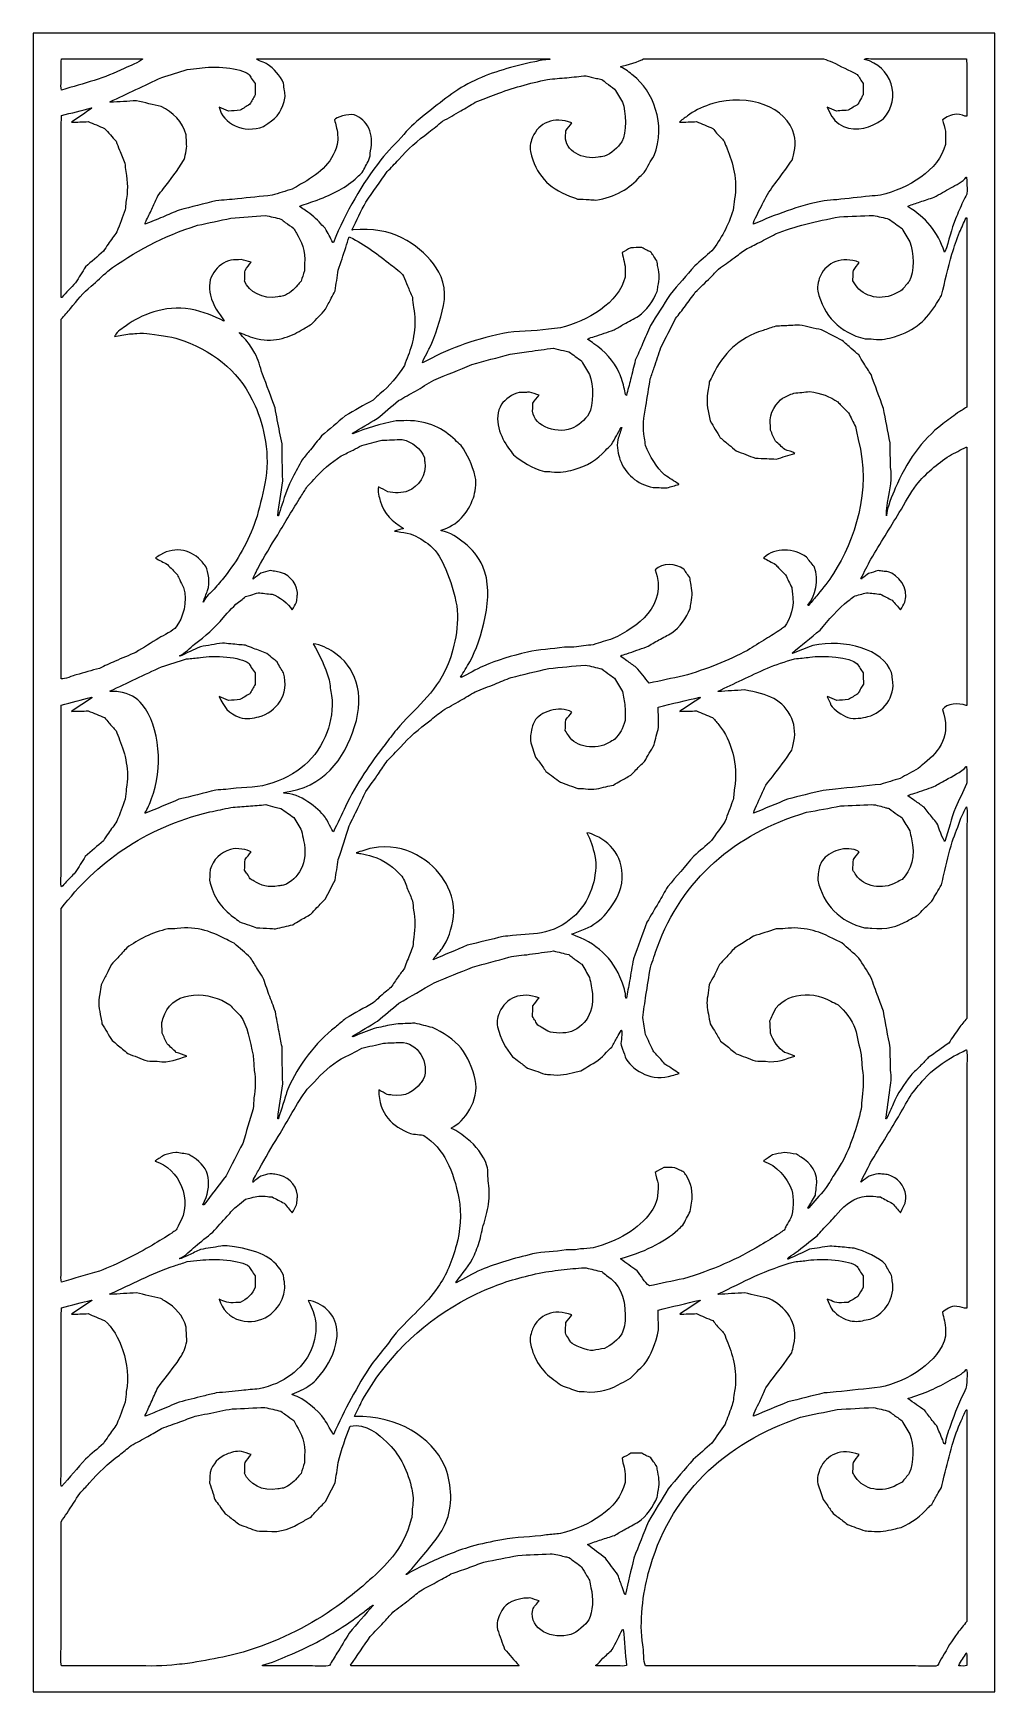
# Model space of a CAD drawing. Header units: centimetres. Extents: x -2.47 to 2.47, y -4.26 to 4.26.
import ezdxf

# ---------------------------------------------------------------- set-up
doc = ezdxf.new("R2010")
doc.units = ezdxf.units.CM
doc.header["$MEASUREMENT"] = 0
doc.layers.add('Layer 1', color=7, linetype='Continuous')

msp = doc.modelspace()

# ---------------------------------------------------------------- linework, layer by layer
at = {"layer": 'Layer 1', "color": 250}
for points, knots in [([(-2.46901, 4.26053), (-0.82317, 4.26053), (0.82317, 4.26053), (2.46901, 4.26053), (2.46901, 4.26053), (2.46901, 1.42046), (2.46901, -1.42047), (2.46901, -4.26054), (2.46901, -4.26054), (0.82317, -4.26054), (-0.82317, -4.26054), (-2.46901, -4.26054), (-2.46901, -4.26054), (-2.46901, -1.42047), (-2.46901, 1.42046), (-2.46901, 4.26053)], [0, 0, 0, 0, 0.2, 0.2, 0.2, 0.2, 0.4, 0.4, 0.4, 0.4, 0.6, 0.6, 0.6, 0.6, 1, 1, 1, 1]), ([(-2.32446, 4.12913), (-2.32475, 4.09042), (-2.32505, 4.0517), (-2.32535, 4.01298), (-2.32535, 4.01298), (-2.32535, 3.99978), (-2.3283, 3.97859), (-2.32356, 3.96858), (-2.32356, 3.96858), (-2.20666, 4.00108), (-2.10055, 4.03082), (-2.00233, 4.07874), (-2.00233, 4.07874), (-1.97912, 4.09007), (-1.9216, 4.11127), (-1.90686, 4.12742), (-1.90686, 4.12742), (-1.90716, 4.12799), (-1.90745, 4.12856), (-1.90775, 4.12913), (-1.90775, 4.12913), (-2.04664, 4.12913), (-2.18557, 4.12913), (-2.32446, 4.12913)], [0, 0, 0, 0, 0.1428571, 0.1428571, 0.1428571, 0.1428571, 0.2857143, 0.2857143, 0.2857143, 0.2857143, 0.4285714, 0.4285714, 0.4285714, 0.4285714, 0.5714286, 0.5714286, 0.5714286, 0.5714286, 0.7142857, 0.7142857, 0.7142857, 0.7142857, 1, 1, 1, 1]), ([(-1.3224, 4.12913), (-1.31921, 4.12098), (-1.27763, 4.10826), (-1.26797, 4.1018), (-1.26797, 4.1018), (-1.23253, 4.07812), (-1.20164, 4.04409), (-1.18409, 4.00359), (-1.18409, 4.00359), (-1.1823, 3.9905), (-1.18052, 3.9774), (-1.17873, 3.96431), (-1.17873, 3.96431), (-1.17725, 3.95434), (-1.17576, 3.94438), (-1.17427, 3.93442), (-1.17427, 3.93442), (-1.18741, 3.86563), (-1.21269, 3.82975), (-1.2635, 3.79692), (-1.2635, 3.79692), (-1.27094, 3.7918), (-1.27838, 3.78667), (-1.28581, 3.78155), (-1.28581, 3.78155), (-1.38803, 3.74116), (-1.49498, 3.7946), (-1.51424, 3.88061), (-1.51424, 3.88061), (-1.49818, 3.87378), (-1.48212, 3.86695), (-1.46606, 3.86012), (-1.46606, 3.86012), (-1.44613, 3.86154), (-1.4262, 3.86296), (-1.40627, 3.86439), (-1.40627, 3.86439), (-1.38992, 3.87463), (-1.37355, 3.88488), (-1.3572, 3.89513), (-1.3572, 3.89513), (-1.34768, 3.91107), (-1.33816, 3.92702), (-1.32864, 3.94296), (-1.32864, 3.94296), (-1.32894, 3.95576), (-1.32924, 3.96858), (-1.32953, 3.98139), (-1.32953, 3.98139), (-1.32953, 3.98822), (-1.32953, 3.99505), (-1.32953, 4.00188), (-1.32953, 4.00188), (-1.33608, 4.01099), (-1.34262, 4.0201), (-1.34917, 4.02921), (-1.34917, 4.02921), (-1.35303, 4.03576), (-1.3569, 4.04231), (-1.36077, 4.04885), (-1.36077, 4.04885), (-1.40166, 4.08476), (-1.5449, 4.09242), (-1.61507, 4.08045), (-1.61507, 4.08045), (-1.63589, 4.07817), (-1.65672, 4.0759), (-1.67753, 4.07362), (-1.67753, 4.07362), (-1.72125, 4.06024), (-1.76498, 4.04686), (-1.8087, 4.03348), (-1.8087, 4.03348), (-1.89733, 3.99164), (-1.98598, 3.94978), (-2.07461, 3.90794), (-2.07461, 3.90794), (-2.07461, 3.90766), (-2.07461, 3.90737), (-2.07461, 3.90709), (-2.07461, 3.90709), (-2.07431, 3.90652), (-2.07402, 3.90595), (-2.07372, 3.90538), (-2.07372, 3.90538), (-2.02851, 3.90794), (-1.98329, 3.9105), (-1.93809, 3.91307), (-1.93809, 3.91307), (-1.89586, 3.9031), (-1.85361, 3.89314), (-1.81138, 3.88318), (-1.81138, 3.88318), (-1.7514, 3.85579), (-1.70172, 3.80512), (-1.68378, 3.73799), (-1.68378, 3.73799), (-1.68289, 3.7212), (-1.682, 3.7044), (-1.6811, 3.68761), (-1.6811, 3.68761), (-1.67816, 3.67082), (-1.68975, 3.61892), (-1.69717, 3.60562), (-1.69717, 3.60562), (-1.72543, 3.55489), (-1.76535, 3.50859), (-1.79978, 3.46215), (-1.79978, 3.46215), (-1.80959, 3.44962), (-1.81941, 3.4371), (-1.82923, 3.42457), (-1.82923, 3.42457), (-1.83815, 3.40465), (-1.84707, 3.38472), (-1.856, 3.36479), (-1.856, 3.36479), (-1.86611, 3.34373), (-1.87622, 3.32266), (-1.88633, 3.30159), (-1.88633, 3.30159), (-1.88874, 3.29634), (-1.89648, 3.28278), (-1.89347, 3.27939), (-1.89347, 3.27939), (-1.86343, 3.29163), (-1.83339, 3.30387), (-1.80335, 3.31611), (-1.80335, 3.31611), (-1.77539, 3.32807), (-1.74743, 3.34003), (-1.71947, 3.35198), (-1.71947, 3.35198), (-1.65642, 3.36792), (-1.59335, 3.38387), (-1.5303, 3.39981), (-1.5303, 3.39981), (-1.49343, 3.40294), (-1.45654, 3.40607), (-1.41966, 3.4092), (-1.41966, 3.4092), (-1.36047, 3.41546), (-1.30127, 3.42173), (-1.24209, 3.42799), (-1.24209, 3.42799), (-1.20759, 3.43852), (-1.17308, 3.44905), (-1.13858, 3.45959), (-1.13858, 3.45959), (-1.12431, 3.46784), (-1.11003, 3.4761), (-1.09575, 3.48435), (-1.09575, 3.48435), (-1.01112, 3.53257), (-0.93456, 3.58524), (-0.90837, 3.68931), (-0.90837, 3.68931), (-0.90138, 3.71707), (-0.90703, 3.76061), (-0.91283, 3.78069), (-0.91283, 3.78069), (-0.9158, 3.79236), (-0.91878, 3.80404), (-0.92175, 3.81571), (-0.92175, 3.81571), (-0.91641, 3.82533), (-0.8492, 3.84937), (-0.82092, 3.84047), (-0.82092, 3.84047), (-0.75224, 3.81887), (-0.71784, 3.74027), (-0.73615, 3.65601), (-0.73615, 3.65601), (-0.73968, 3.63977), (-0.73833, 3.62179), (-0.74507, 3.60904), (-0.74507, 3.60904), (-0.75638, 3.58769), (-0.76768, 3.56634), (-0.77898, 3.54499), (-0.77898, 3.54499), (-0.78761, 3.53702), (-0.79623, 3.52904), (-0.80486, 3.52107), (-0.80486, 3.52107), (-0.86011, 3.46821), (-0.93034, 3.43296), (-1.01009, 3.40322), (-1.01009, 3.40322), (-1.03983, 3.39297), (-1.06958, 3.38272), (-1.09932, 3.37248), (-1.09932, 3.37248), (-1.09932, 3.37162), (-1.09932, 3.37077), (-1.09932, 3.36992), (-1.09932, 3.36992), (-1.09902, 3.36935), (-1.09872, 3.36878), (-1.09843, 3.36821), (-1.09843, 3.36821), (-1.08921, 3.36194), (-1.07999, 3.35568), (-1.07077, 3.34942), (-1.07077, 3.34942), (-1.03931, 3.32805), (-1.01517, 3.30868), (-0.99135, 3.28024), (-0.99135, 3.28024), (-0.98421, 3.27284), (-0.97707, 3.26544), (-0.96994, 3.25804), (-0.96994, 3.25804), (-0.95655, 3.23385), (-0.94316, 3.20964), (-0.92978, 3.18545), (-0.92978, 3.18545), (-0.92889, 3.18545), (-0.928, 3.18545), (-0.9271, 3.18545), (-0.9271, 3.18545), (-0.86405, 3.34545), (-0.78071, 3.48313), (-0.6835, 3.60989), (-0.6835, 3.60989), (-0.64769, 3.6566), (-0.60317, 3.69604), (-0.56572, 3.74055), (-0.56572, 3.74055), (-0.53382, 3.77846), (-0.49389, 3.81427), (-0.45418, 3.84474), (-0.45418, 3.84474), (-0.37364, 3.90656), (-0.30032, 3.97276), (-0.20166, 4.01811), (-0.20166, 4.01811), (-0.10783, 4.06124), (-0.00961, 4.08953), (0.10708, 4.11376), (0.10708, 4.11376), (0.13103, 4.11873), (0.15679, 4.1252), (0.18382, 4.12571), (0.18382, 4.12571), (0.18382, 4.12685), (0.18382, 4.12799), (0.18382, 4.12913), (0.18382, 4.12913), (-0.3182, 4.12913), (-0.82038, 4.12913), (-1.3224, 4.12913)], [0, 0, 0, 0, 0.015625, 0.015625, 0.015625, 0.015625, 0.03125, 0.03125, 0.03125, 0.03125, 0.046875, 0.046875, 0.046875, 0.046875, 0.0625, 0.0625, 0.0625, 0.0625, 0.078125, 0.078125, 0.078125, 0.078125, 0.09375, 0.09375, 0.09375, 0.09375, 0.109375, 0.109375, 0.109375, 0.109375, 0.125, 0.125, 0.125, 0.125, 0.140625, 0.140625, 0.140625, 0.140625, 0.15625, 0.15625, 0.15625, 0.15625, 0.171875, 0.171875, 0.171875, 0.171875, 0.1875, 0.1875, 0.1875, 0.1875, 0.203125, 0.203125, 0.203125, 0.203125, 0.21875, 0.21875, 0.21875, 0.21875, 0.234375, 0.234375, 0.234375, 0.234375, 0.25, 0.25, 0.25, 0.25, 0.265625, 0.265625, 0.265625, 0.265625, 0.28125, 0.28125, 0.28125, 0.28125, 0.296875, 0.296875, 0.296875, 0.296875, 0.3125, 0.3125, 0.3125, 0.3125, 0.328125, 0.328125, 0.328125, 0.328125, 0.34375, 0.34375, 0.34375, 0.34375, 0.359375, 0.359375, 0.359375, 0.359375, 0.375, 0.375, 0.375, 0.375, 0.390625, 0.390625, 0.390625, 0.390625, 0.40625, 0.40625, 0.40625, 0.40625, 0.421875, 0.421875, 0.421875, 0.421875, 0.4375, 0.4375, 0.4375, 0.4375, 0.453125, 0.453125, 0.453125, 0.453125, 0.46875, 0.46875, 0.46875, 0.46875, 0.484375, 0.484375, 0.484375, 0.484375, 0.5, 0.5, 0.5, 0.5, 0.515625, 0.515625, 0.515625, 0.515625, 0.53125, 0.53125, 0.53125, 0.53125, 0.546875, 0.546875, 0.546875, 0.546875, 0.5625, 0.5625, 0.5625, 0.5625, 0.578125, 0.578125, 0.578125, 0.578125, 0.59375, 0.59375, 0.59375, 0.59375, 0.609375, 0.609375, 0.609375, 0.609375, 0.625, 0.625, 0.625, 0.625, 0.640625, 0.640625, 0.640625, 0.640625, 0.65625, 0.65625, 0.65625, 0.65625, 0.671875, 0.671875, 0.671875, 0.671875, 0.6875, 0.6875, 0.6875, 0.6875, 0.703125, 0.703125, 0.703125, 0.703125, 0.71875, 0.71875, 0.71875, 0.71875, 0.734375, 0.734375, 0.734375, 0.734375, 0.75, 0.75, 0.75, 0.75, 0.765625, 0.765625, 0.765625, 0.765625, 0.78125, 0.78125, 0.78125, 0.78125, 0.796875, 0.796875, 0.796875, 0.796875, 0.8125, 0.8125, 0.8125, 0.8125, 0.828125, 0.828125, 0.828125, 0.828125, 0.84375, 0.84375, 0.84375, 0.84375, 0.859375, 0.859375, 0.859375, 0.859375, 0.875, 0.875, 0.875, 0.875, 0.890625, 0.890625, 0.890625, 0.890625, 0.90625, 0.90625, 0.90625, 0.90625, 0.921875, 0.921875, 0.921875, 0.921875, 0.9375, 0.9375, 0.9375, 0.9375, 0.953125, 0.953125, 0.953125, 0.953125, 0.96875, 0.96875, 0.96875, 0.96875, 1, 1, 1, 1]), ([(-0.82717, 3.2495), (-0.62443, 3.27013), (-0.49639, 3.17908), (-0.41314, 3.07528), (-0.41314, 3.07528), (-0.37434, 3.02691), (-0.34288, 2.94531), (-0.36138, 2.86093), (-0.36138, 2.86093), (-0.37843, 2.78318), (-0.40349, 2.70972), (-0.43366, 2.64315), (-0.43366, 2.64315), (-0.43949, 2.63028), (-0.47209, 2.57404), (-0.46935, 2.56629), (-0.46935, 2.56629), (-0.34461, 2.63526), (-0.22106, 2.68281), (-0.05711, 2.71745), (-0.05711, 2.71745), (0.01392, 2.73246), (0.10136, 2.72749), (0.17668, 2.74051), (0.17668, 2.74051), (0.1972, 2.7425), (0.21773, 2.7445), (0.23825, 2.74649), (0.23825, 2.74649), (0.37398, 2.77982), (0.54093, 2.87551), (0.57019, 3.00782), (0.57019, 3.00782), (0.57019, 3.01721), (0.57019, 3.0266), (0.57019, 3.036), (0.57019, 3.036), (0.57394, 3.07742), (0.5594, 3.09995), (0.55502, 3.13335), (0.55502, 3.13335), (0.56989, 3.14161), (0.58476, 3.14987), (0.59963, 3.15812), (0.59963, 3.15812), (0.61837, 3.15869), (0.63711, 3.15926), (0.65585, 3.15983), (0.65585, 3.15983), (0.66477, 3.15499), (0.67369, 3.15015), (0.68262, 3.14531), (0.68262, 3.14531), (0.68946, 3.14218), (0.6963, 3.13905), (0.70314, 3.13592), (0.70314, 3.13592), (0.70671, 3.13051), (0.71028, 3.1251), (0.71385, 3.11969), (0.71385, 3.11969), (0.72039, 3.1103), (0.72693, 3.1009), (0.73348, 3.09151), (0.73348, 3.09151), (0.73526, 3.08098), (0.73705, 3.07044), (0.73883, 3.05991), (0.73883, 3.05991), (0.74764, 3.02051), (0.74712, 2.99851), (0.73883, 2.95828), (0.73883, 2.95828), (0.73764, 2.95003), (0.73645, 2.94177), (0.73526, 2.93352), (0.73526, 2.93352), (0.71619, 2.88568), (0.67953, 2.83537), (0.63979, 2.80712), (0.63979, 2.80712), (0.61451, 2.79317), (0.58922, 2.77922), (0.56394, 2.76528), (0.56394, 2.76528), (0.54728, 2.7556), (0.53062, 2.74592), (0.51397, 2.73624), (0.51397, 2.73624), (0.48036, 2.72485), (0.44675, 2.71346), (0.41314, 2.70208), (0.41314, 2.70208), (0.40186, 2.69791), (0.38639, 2.69666), (0.37834, 2.68927), (0.37834, 2.68927), (0.37864, 2.6887), (0.37893, 2.68813), (0.37923, 2.68756), (0.37923, 2.68756), (0.38964, 2.68016), (0.40005, 2.67276), (0.41046, 2.66536), (0.41046, 2.66536), (0.46714, 2.62659), (0.51097, 2.57948), (0.54074, 2.51505), (0.54074, 2.51505), (0.55222, 2.4902), (0.55958, 2.46172), (0.56751, 2.43136), (0.56751, 2.43136), (0.56988, 2.42228), (0.56927, 2.40246), (0.57732, 2.39891), (0.57732, 2.39891), (0.58446, 2.42652), (0.5916, 2.45414), (0.59874, 2.48175), (0.59874, 2.48175), (0.60677, 2.51448), (0.6148, 2.54722), (0.62283, 2.57996), (0.62283, 2.57996), (0.63532, 2.60814), (0.64782, 2.63632), (0.66031, 2.6645), (0.66031, 2.6645), (0.67369, 2.69581), (0.68708, 2.72713), (0.70046, 2.75844), (0.70046, 2.75844), (0.73407, 2.81167), (0.76769, 2.86492), (0.80129, 2.91814), (0.80129, 2.91814), (0.84352, 2.9671), (0.88577, 3.01608), (0.928, 3.06503), (0.928, 3.06503), (0.95715, 3.09065), (0.9863, 3.11628), (1.01545, 3.14189), (1.01545, 3.14189), (1.06302, 3.20238), (1.09974, 3.27083), (1.12609, 3.35198), (1.12609, 3.35198), (1.12817, 3.37105), (1.13026, 3.39013), (1.13234, 3.4092), (1.13234, 3.4092), (1.1499, 3.50525), (1.12403, 3.59398), (1.09397, 3.66626), (1.09397, 3.66626), (1.08921, 3.67935), (1.08445, 3.69245), (1.07969, 3.70554), (1.07969, 3.70554), (1.06661, 3.71949), (1.05352, 3.73344), (1.04043, 3.74739), (1.04043, 3.74739), (1.03389, 3.75536), (1.02734, 3.76333), (1.0208, 3.7713), (1.0208, 3.7713), (0.99284, 3.78297), (0.96488, 3.79464), (0.93692, 3.80631), (0.93692, 3.80631), (0.90808, 3.80518), (0.87922, 3.80404), (0.85037, 3.8029), (0.85037, 3.8029), (0.85037, 3.80318), (0.85037, 3.80347), (0.85037, 3.80375), (0.85037, 3.80375), (0.85245, 3.80603), (0.85453, 3.80831), (0.85662, 3.81058), (0.85662, 3.81058), (0.87178, 3.82168), (0.88696, 3.83279), (0.90212, 3.84389), (0.90212, 3.84389), (0.9363, 3.86693), (0.97676, 3.88536), (1.0208, 3.89855), (1.0208, 3.89855), (1.20367, 3.9533), (1.40278, 3.88136), (1.43929, 3.73714), (1.43929, 3.73714), (1.44913, 3.69826), (1.43912, 3.63623), (1.42769, 3.60733), (1.42769, 3.60733), (1.41817, 3.59395), (1.40866, 3.58057), (1.39914, 3.56719), (1.39914, 3.56719), (1.35577, 3.50498), (1.30714, 3.45244), (1.27422, 3.38016), (1.27422, 3.38016), (1.26708, 3.36449), (1.22595, 3.2898), (1.2296, 3.27939), (1.2296, 3.27939), (1.34154, 3.32711), (1.4577, 3.37355), (1.59277, 3.39981), (1.59277, 3.39981), (1.61418, 3.40151), (1.6356, 3.40322), (1.65702, 3.40493), (1.65702, 3.40493), (1.71322, 3.41091), (1.76945, 3.41689), (1.82566, 3.42286), (1.82566, 3.42286), (1.84469, 3.42457), (1.86373, 3.42628), (1.88277, 3.42799), (1.88277, 3.42799), (2.02378, 3.46225), (2.18206, 3.55396), (2.2156, 3.68931), (2.2156, 3.68931), (2.2156, 3.69899), (2.2156, 3.70867), (2.2156, 3.71835), (2.2156, 3.71835), (2.2159, 3.73116), (2.21619, 3.74397), (2.21649, 3.75678), (2.21649, 3.75678), (2.21114, 3.77642), (2.20578, 3.79607), (2.20043, 3.81571), (2.20043, 3.81571), (2.22142, 3.83055), (2.23987, 3.84094), (2.27449, 3.84389), (2.27449, 3.84389), (2.2923, 3.84541), (2.31475, 3.83108), (2.32535, 3.8345), (2.32535, 3.8345), (2.32506, 3.9327), (2.32476, 4.03093), (2.32446, 4.12913), (2.32446, 4.12913), (2.19836, 4.12913), (2.07222, 4.12913), (1.94612, 4.12913), (1.94612, 4.12913), (1.91162, 4.12913), (1.87711, 4.12913), (1.84261, 4.12913), (1.84261, 4.12913), (1.83029, 4.12913), (1.80868, 4.132), (1.79978, 4.12742), (1.79978, 4.12742), (1.80008, 4.12685), (1.80038, 4.12628), (1.80068, 4.12571), (1.80068, 4.12571), (1.93459, 4.091), (1.99728, 3.92924), (1.89526, 3.81912), (1.89526, 3.81912), (1.88604, 3.81343), (1.87682, 3.80774), (1.8676, 3.80204), (1.8676, 3.80204), (1.80855, 3.76434), (1.7329, 3.75232), (1.66772, 3.79521), (1.66772, 3.79521), (1.63808, 3.81472), (1.62366, 3.84722), (1.60794, 3.88061), (1.60794, 3.88061), (1.624, 3.87378), (1.64006, 3.86695), (1.65612, 3.86012), (1.65612, 3.86012), (1.66177, 3.86069), (1.66743, 3.86126), (1.67308, 3.86182), (1.67308, 3.86182), (1.68735, 3.86268), (1.70163, 3.86353), (1.71591, 3.86439), (1.71591, 3.86439), (1.73256, 3.87463), (1.74922, 3.88488), (1.76588, 3.89513), (1.76588, 3.89513), (1.77182, 3.90595), (1.77777, 3.91677), (1.78372, 3.92758), (1.78372, 3.92758), (1.78699, 3.93328), (1.79027, 3.93897), (1.79354, 3.94466), (1.79354, 3.94466), (1.79324, 3.96373), (1.79294, 3.98281), (1.79265, 4.00188), (1.79265, 4.00188), (1.78253, 4.01754), (1.77242, 4.0332), (1.76231, 4.04885), (1.76231, 4.04885), (1.71978, 4.06992), (1.67724, 4.09099), (1.63471, 4.11205), (1.63471, 4.11205), (1.61954, 4.11774), (1.60437, 4.12344), (1.5892, 4.12913), (1.5892, 4.12913), (1.49909, 4.12913), (1.40895, 4.12913), (1.31883, 4.12913), (1.31883, 4.12913), (1.10113, 4.12913), (0.88336, 4.12913), (0.66566, 4.12913), (0.66566, 4.12913), (0.64413, 4.11482), (0.57804, 4.09475), (0.54788, 4.08984), (0.54788, 4.08984), (0.54788, 4.08899), (0.54788, 4.08814), (0.54788, 4.08728), (0.54788, 4.08728), (0.54818, 4.08671), (0.54847, 4.08614), (0.54877, 4.08558), (0.54877, 4.08558), (0.57293, 4.07644), (0.59307, 4.05748), (0.61212, 4.04287), (0.61212, 4.04287), (0.71287, 3.96567), (0.78323, 3.79354), (0.7192, 3.63124), (0.7192, 3.63124), (0.71058, 3.61701), (0.70195, 3.60277), (0.69332, 3.58854), (0.69332, 3.58854), (0.68529, 3.57402), (0.67726, 3.5595), (0.66923, 3.54499), (0.66923, 3.54499), (0.6618, 3.53816), (0.65436, 3.53132), (0.64692, 3.52449), (0.64692, 3.52449), (0.59619, 3.46433), (0.51844, 3.41697), (0.42028, 3.40322), (0.42028, 3.40322), (0.40868, 3.40408), (0.39708, 3.40493), (0.38548, 3.40578), (0.38548, 3.40578), (0.36585, 3.40664), (0.34621, 3.40749), (0.32659, 3.40835), (0.32659, 3.40835), (0.31291, 3.41347), (0.29922, 3.41859), (0.28554, 3.42372), (0.28554, 3.42372), (0.17609, 3.46498), (0.11206, 3.53418), (0.08388, 3.65259), (0.08388, 3.65259), (0.07804, 3.6771), (0.08918, 3.71248), (0.09548, 3.72689), (0.09548, 3.72689), (0.12769, 3.80061), (0.20393, 3.83484), (0.29714, 3.79948), (0.29714, 3.79948), (0.28673, 3.7861), (0.27632, 3.77272), (0.26591, 3.75934), (0.26591, 3.75934), (0.26561, 3.74967), (0.26531, 3.73999), (0.26502, 3.73031), (0.26502, 3.73031), (0.25831, 3.6554), (0.3556, 3.60877), (0.43277, 3.62356), (0.43277, 3.62356), (0.44318, 3.62498), (0.45359, 3.6264), (0.464, 3.62783), (0.464, 3.62783), (0.49717, 3.64142), (0.53642, 3.67379), (0.55323, 3.70298), (0.55323, 3.70298), (0.57933, 3.74829), (0.5765, 3.85568), (0.5568, 3.90623), (0.5568, 3.90623), (0.54342, 3.92872), (0.53003, 3.95121), (0.51665, 3.9737), (0.51665, 3.9737), (0.50237, 3.98395), (0.48809, 3.9942), (0.47382, 4.00444), (0.47382, 4.00444), (0.46608, 4.01071), (0.45835, 4.01697), (0.45062, 4.02323), (0.45062, 4.02323), (0.44169, 4.02494), (0.43277, 4.02665), (0.42385, 4.02836), (0.42385, 4.02836), (0.406, 4.03291), (0.38815, 4.03747), (0.37031, 4.04202), (0.37031, 4.04202), (0.3373, 4.03861), (0.30428, 4.03519), (0.27126, 4.03177), (0.27126, 4.03177), (0.23825, 4.02893), (0.20523, 4.02608), (0.17222, 4.02323), (0.17222, 4.02323), (0.08155, 4.00308), (-0.01395, 3.97805), (-0.09191, 3.94637), (-0.09191, 3.94637), (-0.12759, 3.93271), (-0.16329, 3.91904), (-0.19898, 3.90538), (-0.19898, 3.90538), (-0.22367, 3.89058), (-0.24836, 3.87577), (-0.27304, 3.86097), (-0.27304, 3.86097), (-0.30427, 3.84332), (-0.33551, 3.82567), (-0.36674, 3.80802), (-0.36674, 3.80802), (-0.39023, 3.78924), (-0.41373, 3.77044), (-0.43723, 3.75166), (-0.43723, 3.75166), (-0.49485, 3.7087), (-0.54684, 3.66421), (-0.59249, 3.60989), (-0.59249, 3.60989), (-0.61212, 3.58968), (-0.63175, 3.56947), (-0.65138, 3.54926), (-0.65138, 3.54926), (-0.68767, 3.49717), (-0.72396, 3.44506), (-0.76024, 3.39297), (-0.76024, 3.39297), (-0.78686, 3.3478), (-0.80635, 3.29733), (-0.83074, 3.25206), (-0.83074, 3.25206), (-0.83155, 3.25056), (-0.83162, 3.25032), (-0.83238, 3.24879), (-0.83238, 3.24879), (-0.82874, 3.24918), (-0.8325, 3.24864), (-0.82717, 3.2495)], [0, 0, 0, 0, 0.0080645, 0.0080645, 0.0080645, 0.0080645, 0.016129, 0.016129, 0.016129, 0.016129, 0.0241935, 0.0241935, 0.0241935, 0.0241935, 0.0322581, 0.0322581, 0.0322581, 0.0322581, 0.0403226, 0.0403226, 0.0403226, 0.0403226, 0.0483871, 0.0483871, 0.0483871, 0.0483871, 0.0564516, 0.0564516, 0.0564516, 0.0564516, 0.0645161, 0.0645161, 0.0645161, 0.0645161, 0.0725806, 0.0725806, 0.0725806, 0.0725806, 0.0806452, 0.0806452, 0.0806452, 0.0806452, 0.0887097, 0.0887097, 0.0887097, 0.0887097, 0.0967742, 0.0967742, 0.0967742, 0.0967742, 0.1048387, 0.1048387, 0.1048387, 0.1048387, 0.1129032, 0.1129032, 0.1129032, 0.1129032, 0.1209677, 0.1209677, 0.1209677, 0.1209677, 0.1290323, 0.1290323, 0.1290323, 0.1290323, 0.1370968, 0.1370968, 0.1370968, 0.1370968, 0.1451613, 0.1451613, 0.1451613, 0.1451613, 0.1532258, 0.1532258, 0.1532258, 0.1532258, 0.1612903, 0.1612903, 0.1612903, 0.1612903, 0.1693548, 0.1693548, 0.1693548, 0.1693548, 0.1774194, 0.1774194, 0.1774194, 0.1774194, 0.1854839, 0.1854839, 0.1854839, 0.1854839, 0.1935484, 0.1935484, 0.1935484, 0.1935484, 0.2016129, 0.2016129, 0.2016129, 0.2016129, 0.2096774, 0.2096774, 0.2096774, 0.2096774, 0.2177419, 0.2177419, 0.2177419, 0.2177419, 0.2258065, 0.2258065, 0.2258065, 0.2258065, 0.233871, 0.233871, 0.233871, 0.233871, 0.2419355, 0.2419355, 0.2419355, 0.2419355, 0.25, 0.25, 0.25, 0.25, 0.2580645, 0.2580645, 0.2580645, 0.2580645, 0.266129, 0.266129, 0.266129, 0.266129, 0.2741935, 0.2741935, 0.2741935, 0.2741935, 0.2822581, 0.2822581, 0.2822581, 0.2822581, 0.2903226, 0.2903226, 0.2903226, 0.2903226, 0.2983871, 0.2983871, 0.2983871, 0.2983871, 0.3064516, 0.3064516, 0.3064516, 0.3064516, 0.3145161, 0.3145161, 0.3145161, 0.3145161, 0.3225806, 0.3225806, 0.3225806, 0.3225806, 0.3306452, 0.3306452, 0.3306452, 0.3306452, 0.3387097, 0.3387097, 0.3387097, 0.3387097, 0.3467742, 0.3467742, 0.3467742, 0.3467742, 0.3548387, 0.3548387, 0.3548387, 0.3548387, 0.3629032, 0.3629032, 0.3629032, 0.3629032, 0.3709677, 0.3709677, 0.3709677, 0.3709677, 0.3790323, 0.3790323, 0.3790323, 0.3790323, 0.3870968, 0.3870968, 0.3870968, 0.3870968, 0.3951613, 0.3951613, 0.3951613, 0.3951613, 0.4032258, 0.4032258, 0.4032258, 0.4032258, 0.4112903, 0.4112903, 0.4112903, 0.4112903, 0.4193548, 0.4193548, 0.4193548, 0.4193548, 0.4274194, 0.4274194, 0.4274194, 0.4274194, 0.4354839, 0.4354839, 0.4354839, 0.4354839, 0.4435484, 0.4435484, 0.4435484, 0.4435484, 0.4516129, 0.4516129, 0.4516129, 0.4516129, 0.4596774, 0.4596774, 0.4596774, 0.4596774, 0.4677419, 0.4677419, 0.4677419, 0.4677419, 0.4758065, 0.4758065, 0.4758065, 0.4758065, 0.483871, 0.483871, 0.483871, 0.483871, 0.4919355, 0.4919355, 0.4919355, 0.4919355, 0.5, 0.5, 0.5, 0.5, 0.5080645, 0.5080645, 0.5080645, 0.5080645, 0.516129, 0.516129, 0.516129, 0.516129, 0.5241935, 0.5241935, 0.5241935, 0.5241935, 0.5322581, 0.5322581, 0.5322581, 0.5322581, 0.5403226, 0.5403226, 0.5403226, 0.5403226, 0.5483871, 0.5483871, 0.5483871, 0.5483871, 0.5564516, 0.5564516, 0.5564516, 0.5564516, 0.5645161, 0.5645161, 0.5645161, 0.5645161, 0.5725806, 0.5725806, 0.5725806, 0.5725806, 0.5806452, 0.5806452, 0.5806452, 0.5806452, 0.5887097, 0.5887097, 0.5887097, 0.5887097, 0.5967742, 0.5967742, 0.5967742, 0.5967742, 0.6048387, 0.6048387, 0.6048387, 0.6048387, 0.6129032, 0.6129032, 0.6129032, 0.6129032, 0.6209677, 0.6209677, 0.6209677, 0.6209677, 0.6290323, 0.6290323, 0.6290323, 0.6290323, 0.6370968, 0.6370968, 0.6370968, 0.6370968, 0.6451613, 0.6451613, 0.6451613, 0.6451613, 0.6532258, 0.6532258, 0.6532258, 0.6532258, 0.6612903, 0.6612903, 0.6612903, 0.6612903, 0.6693548, 0.6693548, 0.6693548, 0.6693548, 0.6774194, 0.6774194, 0.6774194, 0.6774194, 0.6854839, 0.6854839, 0.6854839, 0.6854839, 0.6935484, 0.6935484, 0.6935484, 0.6935484, 0.7016129, 0.7016129, 0.7016129, 0.7016129, 0.7096774, 0.7096774, 0.7096774, 0.7096774, 0.7177419, 0.7177419, 0.7177419, 0.7177419, 0.7258065, 0.7258065, 0.7258065, 0.7258065, 0.733871, 0.733871, 0.733871, 0.733871, 0.7419355, 0.7419355, 0.7419355, 0.7419355, 0.75, 0.75, 0.75, 0.75, 0.7580645, 0.7580645, 0.7580645, 0.7580645, 0.766129, 0.766129, 0.766129, 0.766129, 0.7741935, 0.7741935, 0.7741935, 0.7741935, 0.7822581, 0.7822581, 0.7822581, 0.7822581, 0.7903226, 0.7903226, 0.7903226, 0.7903226, 0.7983871, 0.7983871, 0.7983871, 0.7983871, 0.8064516, 0.8064516, 0.8064516, 0.8064516, 0.8145161, 0.8145161, 0.8145161, 0.8145161, 0.8225806, 0.8225806, 0.8225806, 0.8225806, 0.8306452, 0.8306452, 0.8306452, 0.8306452, 0.8387097, 0.8387097, 0.8387097, 0.8387097, 0.8467742, 0.8467742, 0.8467742, 0.8467742, 0.8548387, 0.8548387, 0.8548387, 0.8548387, 0.8629032, 0.8629032, 0.8629032, 0.8629032, 0.8709677, 0.8709677, 0.8709677, 0.8709677, 0.8790323, 0.8790323, 0.8790323, 0.8790323, 0.8870968, 0.8870968, 0.8870968, 0.8870968, 0.8951613, 0.8951613, 0.8951613, 0.8951613, 0.9032258, 0.9032258, 0.9032258, 0.9032258, 0.9112903, 0.9112903, 0.9112903, 0.9112903, 0.9193548, 0.9193548, 0.9193548, 0.9193548, 0.9274194, 0.9274194, 0.9274194, 0.9274194, 0.9354839, 0.9354839, 0.9354839, 0.9354839, 0.9435484, 0.9435484, 0.9435484, 0.9435484, 0.9516129, 0.9516129, 0.9516129, 0.9516129, 0.9596774, 0.9596774, 0.9596774, 0.9596774, 0.9677419, 0.9677419, 0.9677419, 0.9677419, 0.9758065, 0.9758065, 0.9758065, 0.9758065, 0.983871, 0.983871, 0.983871, 0.983871, 1, 1, 1, 1]), ([(-2.1692, 3.8772), (-2.22094, 3.86382), (-2.27271, 3.85044), (-2.32446, 3.83706), (-2.32446, 3.83706), (-2.32475, 3.52566), (-2.32505, 3.21417), (-2.32535, 2.90277), (-2.32535, 2.90277), (-2.32446, 2.90277), (-2.32356, 2.90277), (-2.32267, 2.90277), (-2.32267, 2.90277), (-2.29888, 2.92811), (-2.27508, 2.95345), (-2.25129, 2.97878), (-2.25129, 2.97878), (-2.23434, 3.00582), (-2.21738, 3.03287), (-2.20043, 3.05991), (-2.20043, 3.05991), (-2.16979, 3.08667), (-2.13915, 3.11343), (-2.10852, 3.14019), (-2.10852, 3.14019), (-2.10049, 3.15243), (-2.09246, 3.16467), (-2.08443, 3.17691), (-2.08443, 3.17691), (-2.06926, 3.19797), (-2.05409, 3.21904), (-2.03892, 3.24011), (-2.03892, 3.24011), (-2.02464, 3.27796), (-2.01036, 3.31583), (-1.99609, 3.35369), (-1.99609, 3.35369), (-1.9949, 3.3665), (-1.99371, 3.37931), (-1.99252, 3.39212), (-1.99252, 3.39212), (-1.98281, 3.44514), (-1.98317, 3.49745), (-1.99341, 3.54926), (-1.99341, 3.54926), (-1.9952, 3.56377), (-1.99698, 3.57829), (-1.99876, 3.59281), (-1.99876, 3.59281), (-2.00798, 3.6153), (-2.01721, 3.63779), (-2.02643, 3.66028), (-2.02643, 3.66028), (-2.03208, 3.67536), (-2.03773, 3.69046), (-2.04338, 3.70554), (-2.04338, 3.70554), (-2.06301, 3.72746), (-2.08264, 3.74938), (-2.10227, 3.7713), (-2.10227, 3.7713), (-2.13053, 3.78297), (-2.15879, 3.79464), (-2.18704, 3.80631), (-2.18704, 3.80631), (-2.2153, 3.80518), (-2.24356, 3.80404), (-2.27181, 3.8029), (-2.27181, 3.8029), (-2.27122, 3.80375), (-2.27062, 3.80461), (-2.27003, 3.80546), (-2.27003, 3.80546), (-2.23582, 3.82852), (-2.20161, 3.85158), (-2.16741, 3.87463), (-2.16741, 3.87463), (-2.16801, 3.87549), (-2.1686, 3.87634), (-2.1692, 3.8772)], [0, 0, 0, 0, 0.047619, 0.047619, 0.047619, 0.047619, 0.0952381, 0.0952381, 0.0952381, 0.0952381, 0.1428571, 0.1428571, 0.1428571, 0.1428571, 0.1904762, 0.1904762, 0.1904762, 0.1904762, 0.2380952, 0.2380952, 0.2380952, 0.2380952, 0.2857143, 0.2857143, 0.2857143, 0.2857143, 0.3333333, 0.3333333, 0.3333333, 0.3333333, 0.3809524, 0.3809524, 0.3809524, 0.3809524, 0.4285714, 0.4285714, 0.4285714, 0.4285714, 0.4761905, 0.4761905, 0.4761905, 0.4761905, 0.5238095, 0.5238095, 0.5238095, 0.5238095, 0.5714286, 0.5714286, 0.5714286, 0.5714286, 0.6190476, 0.6190476, 0.6190476, 0.6190476, 0.6666667, 0.6666667, 0.6666667, 0.6666667, 0.7142857, 0.7142857, 0.7142857, 0.7142857, 0.7619048, 0.7619048, 0.7619048, 0.7619048, 0.8095238, 0.8095238, 0.8095238, 0.8095238, 0.8571429, 0.8571429, 0.8571429, 0.8571429, 0.9047619, 0.9047619, 0.9047619, 0.9047619, 1, 1, 1, 1]), ([(2.32268, 3.52107), (2.30247, 3.49603), (2.27151, 3.48225), (2.24237, 3.46556), (2.24237, 3.46556), (2.21411, 3.44962), (2.18585, 3.43368), (2.1576, 3.41774), (2.1576, 3.41774), (2.13351, 3.40977), (2.10941, 3.4018), (2.08532, 3.39383), (2.08532, 3.39383), (2.0648, 3.38671), (2.04427, 3.37959), (2.02375, 3.37248), (2.02375, 3.37248), (2.02375, 3.37134), (2.02375, 3.3702), (2.02375, 3.36906), (2.02375, 3.36906), (2.11255, 3.31442), (2.17594, 3.24281), (2.21025, 3.13592), (2.21025, 3.13592), (2.21114, 3.1362), (2.21203, 3.13649), (2.21292, 3.13677), (2.21292, 3.13677), (2.23388, 3.19408), (2.24502, 3.25344), (2.26735, 3.30757), (2.26735, 3.30757), (2.27984, 3.33661), (2.29234, 3.36565), (2.30483, 3.39468), (2.30483, 3.39468), (2.31167, 3.40749), (2.31851, 3.4203), (2.32535, 3.43311), (2.32535, 3.43311), (2.32774, 3.44082), (2.32531, 3.51839), (2.32357, 3.52022), (2.32357, 3.52022), (2.32327, 3.52051), (2.32297, 3.52079), (2.32268, 3.52107)], [0, 0, 0, 0, 0.0769231, 0.0769231, 0.0769231, 0.0769231, 0.1538462, 0.1538462, 0.1538462, 0.1538462, 0.2307692, 0.2307692, 0.2307692, 0.2307692, 0.3076923, 0.3076923, 0.3076923, 0.3076923, 0.3846154, 0.3846154, 0.3846154, 0.3846154, 0.4615385, 0.4615385, 0.4615385, 0.4615385, 0.5384615, 0.5384615, 0.5384615, 0.5384615, 0.6153846, 0.6153846, 0.6153846, 0.6153846, 0.6923077, 0.6923077, 0.6923077, 0.6923077, 0.7692308, 0.7692308, 0.7692308, 0.7692308, 0.8461538, 0.8461538, 0.8461538, 0.8461538, 1, 1, 1, 1]), ([(-1.27778, 3.32465), (-1.33637, 3.31981), (-1.39498, 3.31497), (-1.45357, 3.31013), (-1.45357, 3.31013), (-1.51067, 3.29789), (-1.56779, 3.28565), (-1.62489, 3.27341), (-1.62489, 3.27341), (-1.80301, 3.21674), (-1.95296, 3.13681), (-2.08621, 3.03771), (-2.08621, 3.03771), (-2.11446, 3.0118), (-2.14273, 2.98589), (-2.17098, 2.95999), (-2.17098, 2.95999), (-2.21251, 2.92795), (-2.24434, 2.88677), (-2.27716, 2.84641), (-2.27716, 2.84641), (-2.29322, 2.82791), (-2.30929, 2.8094), (-2.32535, 2.7909), (-2.32535, 2.7909), (-2.32535, 2.17493), (-2.32535, 1.55878), (-2.32535, 0.94282), (-2.32535, 0.94282), (-2.32475, 0.94282), (-2.32416, 0.94282), (-2.32356, 0.94282), (-2.32356, 0.94282), (-2.31193, 0.94011), (-2.26199, 0.95991), (-2.24772, 0.96417), (-2.24772, 0.96417), (-2.20816, 0.97527), (-2.1686, 0.98638), (-2.12904, 0.99748), (-2.12904, 0.99748), (-2.10198, 1.00972), (-2.07491, 1.02196), (-2.04784, 1.0342), (-2.04784, 1.0342), (-2.01275, 1.04928), (-1.97764, 1.06438), (-1.94255, 1.07946), (-1.94255, 1.07946), (-1.9027, 1.10394), (-1.86283, 1.12843), (-1.82298, 1.15291), (-1.82298, 1.15291), (-1.80065, 1.16634), (-1.74848, 1.19183), (-1.73464, 1.21012), (-1.73464, 1.21012), (-1.70052, 1.25524), (-1.67369, 1.34061), (-1.69717, 1.41338), (-1.69717, 1.41338), (-1.70371, 1.42619), (-1.71025, 1.439), (-1.7168, 1.45181), (-1.7168, 1.45181), (-1.72066, 1.46063), (-1.72453, 1.46946), (-1.7284, 1.47828), (-1.7284, 1.47828), (-1.74565, 1.49593), (-1.7629, 1.51358), (-1.78015, 1.53123), (-1.78015, 1.53123), (-1.80067, 1.54205), (-1.8212, 1.55287), (-1.84172, 1.56369), (-1.84172, 1.56369), (-1.8328, 1.56938), (-1.82387, 1.57507), (-1.81495, 1.58077), (-1.81495, 1.58077), (-1.73935, 1.62891), (-1.64756, 1.60222), (-1.60169, 1.54404), (-1.60169, 1.54404), (-1.59515, 1.53636), (-1.5886, 1.52867), (-1.58206, 1.52098), (-1.58206, 1.52098), (-1.56817, 1.49129), (-1.56095, 1.43646), (-1.57313, 1.39801), (-1.57313, 1.39801), (-1.58087, 1.37808), (-1.5886, 1.35815), (-1.59633, 1.33823), (-1.59633, 1.33823), (-1.59544, 1.33794), (-1.59455, 1.33766), (-1.59366, 1.33737), (-1.59366, 1.33737), (-1.58488, 1.36993), (-1.55879, 1.38145), (-1.53923, 1.40484), (-1.53923, 1.40484), (-1.52138, 1.42619), (-1.50353, 1.44754), (-1.48569, 1.46889), (-1.48569, 1.46889), (-1.42129, 1.55052), (-1.36252, 1.64957), (-1.32686, 1.75669), (-1.32686, 1.75669), (-1.30671, 1.81722), (-1.29378, 1.87891), (-1.27957, 1.94714), (-1.27957, 1.94714), (-1.24949, 2.09153), (-1.28343, 2.24472), (-1.32953, 2.34681), (-1.32953, 2.34681), (-1.40342, 2.51042), (-1.52042, 2.61421), (-1.69627, 2.68073), (-1.69627, 2.68073), (-1.7501, 2.70109), (-1.80384, 2.70535), (-1.87116, 2.71574), (-1.87116, 2.71574), (-1.88862, 2.71844), (-1.91715, 2.72058), (-1.9372, 2.71745), (-1.9372, 2.71745), (-1.94939, 2.71688), (-1.96159, 2.71631), (-1.97378, 2.71574), (-1.97378, 2.71574), (-1.99995, 2.71147), (-2.02613, 2.7072), (-2.0523, 2.70293), (-2.0523, 2.70293), (-2.05111, 2.70436), (-2.04992, 2.70578), (-2.04873, 2.7072), (-2.04873, 2.7072), (-2.0383, 2.72761), (-2.00843, 2.74583), (-1.98984, 2.7593), (-1.98984, 2.7593), (-1.91966, 2.81013), (-1.79579, 2.86621), (-1.66147, 2.84214), (-1.66147, 2.84214), (-1.59213, 2.82971), (-1.54244, 2.80729), (-1.49015, 2.7815), (-1.49015, 2.7815), (-1.48955, 2.78207), (-1.48896, 2.78264), (-1.48837, 2.78321), (-1.48837, 2.78321), (-1.51729, 2.82336), (-1.54335, 2.85863), (-1.55886, 2.91387), (-1.55886, 2.91387), (-1.58457, 3.00548), (-1.52092, 3.07624), (-1.45446, 3.09492), (-1.45446, 3.09492), (-1.43661, 3.09578), (-1.41876, 3.09663), (-1.40092, 3.09749), (-1.40092, 3.09749), (-1.38397, 3.09293), (-1.36701, 3.08838), (-1.35006, 3.08382), (-1.35006, 3.08382), (-1.36047, 3.06987), (-1.37088, 3.05592), (-1.38129, 3.04198), (-1.38129, 3.04198), (-1.38159, 3.03087), (-1.38188, 3.01977), (-1.38218, 3.00867), (-1.38218, 3.00867), (-1.38248, 3.00155), (-1.38278, 2.99443), (-1.38307, 2.98732), (-1.38307, 2.98732), (-1.36319, 2.93309), (-1.28825, 2.89127), (-1.21264, 2.90619), (-1.21264, 2.90619), (-1.20283, 2.90761), (-1.19301, 2.90903), (-1.1832, 2.91046), (-1.1832, 2.91046), (-1.1545, 2.92196), (-1.12983, 2.94352), (-1.11181, 2.96597), (-1.11181, 2.96597), (-1.10557, 2.9728), (-1.09932, 2.97963), (-1.09307, 2.98646), (-1.09307, 2.98646), (-1.08742, 3.00411), (-1.08177, 3.02177), (-1.07612, 3.03941), (-1.07612, 3.03941), (-1.07612, 3.05165), (-1.07612, 3.0639), (-1.07612, 3.07614), (-1.07612, 3.07614), (-1.06604, 3.1408), (-1.09423, 3.19508), (-1.11717, 3.23242), (-1.11717, 3.23242), (-1.12163, 3.24067), (-1.12609, 3.24893), (-1.13055, 3.25719), (-1.13055, 3.25719), (-1.14512, 3.26743), (-1.1597, 3.27768), (-1.17427, 3.28793), (-1.17427, 3.28793), (-1.18171, 3.29391), (-1.18915, 3.29989), (-1.19658, 3.30586), (-1.19658, 3.30586), (-1.22364, 3.31213), (-1.25072, 3.31839), (-1.27778, 3.32465)], [0, 0, 0, 0, 0.0169492, 0.0169492, 0.0169492, 0.0169492, 0.0338983, 0.0338983, 0.0338983, 0.0338983, 0.0508475, 0.0508475, 0.0508475, 0.0508475, 0.0677966, 0.0677966, 0.0677966, 0.0677966, 0.0847458, 0.0847458, 0.0847458, 0.0847458, 0.1016949, 0.1016949, 0.1016949, 0.1016949, 0.1186441, 0.1186441, 0.1186441, 0.1186441, 0.1355932, 0.1355932, 0.1355932, 0.1355932, 0.1525424, 0.1525424, 0.1525424, 0.1525424, 0.1694915, 0.1694915, 0.1694915, 0.1694915, 0.1864407, 0.1864407, 0.1864407, 0.1864407, 0.2033898, 0.2033898, 0.2033898, 0.2033898, 0.220339, 0.220339, 0.220339, 0.220339, 0.2372881, 0.2372881, 0.2372881, 0.2372881, 0.2542373, 0.2542373, 0.2542373, 0.2542373, 0.2711864, 0.2711864, 0.2711864, 0.2711864, 0.2881356, 0.2881356, 0.2881356, 0.2881356, 0.3050847, 0.3050847, 0.3050847, 0.3050847, 0.3220339, 0.3220339, 0.3220339, 0.3220339, 0.3389831, 0.3389831, 0.3389831, 0.3389831, 0.3559322, 0.3559322, 0.3559322, 0.3559322, 0.3728814, 0.3728814, 0.3728814, 0.3728814, 0.3898305, 0.3898305, 0.3898305, 0.3898305, 0.4067797, 0.4067797, 0.4067797, 0.4067797, 0.4237288, 0.4237288, 0.4237288, 0.4237288, 0.440678, 0.440678, 0.440678, 0.440678, 0.4576271, 0.4576271, 0.4576271, 0.4576271, 0.4745763, 0.4745763, 0.4745763, 0.4745763, 0.4915254, 0.4915254, 0.4915254, 0.4915254, 0.5084746, 0.5084746, 0.5084746, 0.5084746, 0.5254237, 0.5254237, 0.5254237, 0.5254237, 0.5423729, 0.5423729, 0.5423729, 0.5423729, 0.559322, 0.559322, 0.559322, 0.559322, 0.5762712, 0.5762712, 0.5762712, 0.5762712, 0.5932203, 0.5932203, 0.5932203, 0.5932203, 0.6101695, 0.6101695, 0.6101695, 0.6101695, 0.6271186, 0.6271186, 0.6271186, 0.6271186, 0.6440678, 0.6440678, 0.6440678, 0.6440678, 0.6610169, 0.6610169, 0.6610169, 0.6610169, 0.6779661, 0.6779661, 0.6779661, 0.6779661, 0.6949153, 0.6949153, 0.6949153, 0.6949153, 0.7118644, 0.7118644, 0.7118644, 0.7118644, 0.7288136, 0.7288136, 0.7288136, 0.7288136, 0.7457627, 0.7457627, 0.7457627, 0.7457627, 0.7627119, 0.7627119, 0.7627119, 0.7627119, 0.779661, 0.779661, 0.779661, 0.779661, 0.7966102, 0.7966102, 0.7966102, 0.7966102, 0.8135593, 0.8135593, 0.8135593, 0.8135593, 0.8305085, 0.8305085, 0.8305085, 0.8305085, 0.8474576, 0.8474576, 0.8474576, 0.8474576, 0.8644068, 0.8644068, 0.8644068, 0.8644068, 0.8813559, 0.8813559, 0.8813559, 0.8813559, 0.8983051, 0.8983051, 0.8983051, 0.8983051, 0.9152542, 0.9152542, 0.9152542, 0.9152542, 0.9322034, 0.9322034, 0.9322034, 0.9322034, 0.9491525, 0.9491525, 0.9491525, 0.9491525, 0.9661017, 0.9661017, 0.9661017, 0.9661017, 1, 1, 1, 1]), ([(1.84529, 3.32465), (1.7873, 3.32209), (1.72929, 3.31953), (1.67129, 3.31697), (1.67129, 3.31697), (1.55008, 3.29466), (1.44301, 3.26955), (1.34203, 3.229), (1.34203, 3.229), (1.31467, 3.21449), (1.2873, 3.19997), (1.25994, 3.18545), (1.25994, 3.18545), (1.23615, 3.17349), (1.21235, 3.16154), (1.18855, 3.14958), (1.18855, 3.14958), (1.16922, 3.13506), (1.14989, 3.12054), (1.13055, 3.10603), (1.13055, 3.10603), (1.10379, 3.08696), (1.07701, 3.06788), (1.05025, 3.04881), (1.05025, 3.04881), (1.03627, 3.03429), (1.02229, 3.01977), (1.00831, 3.00525), (1.00831, 3.00525), (0.98243, 2.97992), (0.95655, 2.95458), (0.93068, 2.92925), (0.93068, 2.92925), (0.91373, 2.90591), (0.89677, 2.88256), (0.87982, 2.85922), (0.87982, 2.85922), (0.86316, 2.83758), (0.8465, 2.81595), (0.82985, 2.79431), (0.82985, 2.79431), (0.80457, 2.74479), (0.77928, 2.69524), (0.754, 2.64571), (0.754, 2.64571), (0.7427, 2.61156), (0.73139, 2.57739), (0.72009, 2.54323), (0.72009, 2.54323), (0.71325, 2.52359), (0.70641, 2.50395), (0.69957, 2.48431), (0.69957, 2.48431), (0.69213, 2.43763), (0.6847, 2.39093), (0.67726, 2.34425), (0.67726, 2.34425), (0.66592, 2.28914), (0.6589, 2.23533), (0.67012, 2.18028), (0.67012, 2.18028), (0.67191, 2.16776), (0.67369, 2.15523), (0.67548, 2.1427), (0.67548, 2.1427), (0.69545, 2.08875), (0.7343, 2.02734), (0.77363, 1.99154), (0.77363, 1.99154), (0.79802, 1.97532), (0.82241, 1.95909), (0.8468, 1.94287), (0.8468, 1.94287), (0.8468, 1.94258), (0.8468, 1.9423), (0.8468, 1.94201), (0.8468, 1.94201), (0.82658, 1.93632), (0.80635, 1.93062), (0.78612, 1.92493), (0.78612, 1.92493), (0.77244, 1.92522), (0.75876, 1.9255), (0.74508, 1.92579), (0.74508, 1.92579), (0.73497, 1.92579), (0.72485, 1.92579), (0.71474, 1.92579), (0.71474, 1.92579), (0.62867, 1.94539), (0.57216, 1.99475), (0.54431, 2.07097), (0.54431, 2.07097), (0.53667, 2.09188), (0.52504, 2.13756), (0.53271, 2.17174), (0.53271, 2.17174), (0.53955, 2.19252), (0.54639, 2.2133), (0.55323, 2.23408), (0.55323, 2.23408), (0.55234, 2.23437), (0.55145, 2.23465), (0.55055, 2.23494), (0.55055, 2.23494), (0.55026, 2.23494), (0.54996, 2.23494), (0.54966, 2.23494), (0.54966, 2.23494), (0.54163, 2.2207), (0.5336, 2.20647), (0.52557, 2.19224), (0.52557, 2.19224), (0.51754, 2.17743), (0.50951, 2.16263), (0.50148, 2.14783), (0.50148, 2.14783), (0.49077, 2.13758), (0.48006, 2.12733), (0.46935, 2.11708), (0.46935, 2.11708), (0.42909, 2.06925), (0.37417, 2.0378), (0.30428, 2.01802), (0.30428, 2.01802), (0.27132, 2.00869), (0.23584, 2.00092), (0.19274, 2.00777), (0.19274, 2.00777), (0.18055, 2.00834), (0.16835, 2.00891), (0.15615, 2.00948), (0.15615, 2.00948), (0.08958, 2.02597), (0.04365, 2.05842), (-0.00267, 2.09403), (-0.00267, 2.09403), (-0.011, 2.1057), (-0.01933, 2.11737), (-0.02766, 2.12904), (-0.02766, 2.12904), (-0.06756, 2.18335), (-0.11141, 2.27697), (-0.06335, 2.3545), (-0.06335, 2.3545), (-0.04924, 2.37726), (-0.00492, 2.40775), (0.02588, 2.41428), (0.02588, 2.41428), (0.03718, 2.41456), (0.04848, 2.41485), (0.05979, 2.41513), (0.05979, 2.41513), (0.06663, 2.41542), (0.07347, 2.4157), (0.08031, 2.41599), (0.08031, 2.41599), (0.09637, 2.41115), (0.11243, 2.40631), (0.12849, 2.40147), (0.12849, 2.40147), (0.11779, 2.38752), (0.10708, 2.37357), (0.09637, 2.35962), (0.09637, 2.35962), (0.09637, 2.35108), (0.09637, 2.34254), (0.09637, 2.334), (0.09637, 2.334), (0.08334, 2.24977), (0.21219, 2.19845), (0.29446, 2.22896), (0.29446, 2.22896), (0.32638, 2.24079), (0.36818, 2.27637), (0.38369, 2.30411), (0.38369, 2.30411), (0.41032, 2.35174), (0.40758, 2.45316), (0.38816, 2.50651), (0.38816, 2.50651), (0.37447, 2.52985), (0.36079, 2.5532), (0.34711, 2.57654), (0.34711, 2.57654), (0.3254, 2.5922), (0.30368, 2.60786), (0.28197, 2.62351), (0.28197, 2.62351), (0.27245, 2.6255), (0.26293, 2.6275), (0.25342, 2.62949), (0.25342, 2.62949), (0.23646, 2.63376), (0.21951, 2.63803), (0.20256, 2.6423), (0.20256, 2.6423), (0.16062, 2.63661), (0.11867, 2.63091), (0.07674, 2.62522), (0.07674, 2.62522), (0.04432, 2.62066), (0.0119, 2.61611), (-0.02052, 2.61155), (-0.02052, 2.61155), (-0.08565, 2.59391), (-0.1508, 2.57625), (-0.21594, 2.55861), (-0.21594, 2.55861), (-0.28137, 2.53157), (-0.34681, 2.50452), (-0.41224, 2.47748), (-0.41224, 2.47748), (-0.44347, 2.45897), (-0.47471, 2.44047), (-0.50594, 2.42196), (-0.50594, 2.42196), (-0.53478, 2.40574), (-0.56364, 2.38951), (-0.59249, 2.37329), (-0.59249, 2.37329), (-0.62937, 2.34226), (-0.66626, 2.31122), (-0.70314, 2.2802), (-0.70314, 2.2802), (-0.74537, 2.25515), (-0.78761, 2.23009), (-0.82984, 2.20505), (-0.82984, 2.20505), (-0.82895, 2.20419), (-0.82806, 2.20334), (-0.82717, 2.20248), (-0.82717, 2.20248), (-0.75965, 2.23065), (-0.6872, 2.25328), (-0.60587, 2.2691), (-0.60587, 2.2691), (-0.58833, 2.26938), (-0.57077, 2.26967), (-0.55323, 2.26995), (-0.55323, 2.26995), (-0.43667, 2.27034), (-0.36184, 2.2277), (-0.30249, 2.17089), (-0.30249, 2.17089), (-0.29208, 2.16121), (-0.28167, 2.15153), (-0.27126, 2.14185), (-0.27126, 2.14185), (-0.23852, 2.09604), (-0.21501, 2.04443), (-0.19898, 1.98215), (-0.19898, 1.98215), (-0.1896, 1.94568), (-0.19955, 1.90023), (-0.2088, 1.87369), (-0.2088, 1.87369), (-0.23602, 1.7956), (-0.29048, 1.73023), (-0.37477, 1.70801), (-0.37477, 1.70801), (-0.37477, 1.70687), (-0.37477, 1.70574), (-0.37477, 1.7046), (-0.37477, 1.7046), (-0.32852, 1.69707), (-0.28686, 1.66657), (-0.25609, 1.64225), (-0.25609, 1.64225), (-0.21572, 1.61036), (-0.18116, 1.5707), (-0.15972, 1.52098), (-0.15972, 1.52098), (-0.09596, 1.37312), (-0.16786, 1.14237), (-0.22664, 1.03164), (-0.22664, 1.03164), (-0.24241, 1.00517), (-0.25817, 0.97869), (-0.27394, 0.95221), (-0.27394, 0.95221), (-0.27334, 0.95164), (-0.27275, 0.95108), (-0.27215, 0.95051), (-0.27215, 0.95051), (-0.23364, 0.96811), (-0.19651, 0.99266), (-0.15615, 1.00943), (-0.15615, 1.00943), (-0.08636, 1.03843), (-0.01148, 1.06195), (0.06871, 1.08117), (0.06871, 1.08117), (0.12864, 1.09553), (0.1923, 1.09542), (0.25877, 1.10594), (0.25877, 1.10594), (0.27513, 1.10622), (0.29149, 1.10651), (0.30785, 1.10679), (0.30785, 1.10679), (0.34086, 1.11077), (0.37388, 1.11476), (0.40689, 1.11875), (0.40689, 1.11875), (0.4405, 1.12928), (0.47412, 1.13981), (0.50772, 1.15034), (0.50772, 1.15034), (0.62931, 1.20665), (0.79169, 1.31809), (0.72455, 1.5039), (0.72455, 1.5039), (0.76249, 1.53999), (0.8298, 1.53655), (0.87178, 1.50732), (0.87178, 1.50732), (0.87565, 1.50163), (0.87952, 1.49593), (0.88338, 1.49024), (0.88338, 1.49024), (0.88993, 1.48142), (0.89647, 1.47259), (0.90302, 1.46377), (0.90302, 1.46377), (0.9045, 1.45437), (0.90599, 1.44498), (0.90748, 1.43558), (0.90748, 1.43558), (0.91537, 1.39864), (0.91684, 1.3738), (0.90926, 1.33566), (0.90926, 1.33566), (0.90777, 1.32542), (0.90629, 1.31517), (0.9048, 1.30492), (0.9048, 1.30492), (0.88526, 1.25631), (0.85088, 1.20829), (0.81022, 1.17938), (0.81022, 1.17938), (0.78821, 1.16743), (0.76619, 1.15547), (0.74419, 1.14351), (0.74419, 1.14351), (0.72307, 1.13156), (0.70195, 1.1196), (0.68083, 1.10764), (0.68083, 1.10764), (0.64693, 1.09597), (0.61301, 1.0843), (0.57911, 1.07263), (0.57911, 1.07263), (0.5683, 1.06861), (0.55522, 1.06717), (0.54699, 1.06067), (0.54699, 1.06067), (0.54728, 1.0601), (0.54758, 1.05953), (0.54788, 1.05897), (0.54788, 1.05897), (0.55858, 1.05128), (0.56929, 1.04359), (0.58, 1.03591), (0.58, 1.03591), (0.59606, 1.02481), (0.61213, 1.0137), (0.62819, 1.0026), (0.62819, 1.0026), (0.65019, 0.97556), (0.67221, 0.94851), (0.69422, 0.92147), (0.69422, 0.92147), (0.7528, 0.93371), (0.81141, 0.94595), (0.87, 0.95819), (0.87, 0.95819), (0.98615, 0.99218), (1.10043, 1.03719), (1.19926, 1.08971), (1.19926, 1.08971), (1.23019, 1.10907), (1.26113, 1.12843), (1.29206, 1.14778), (1.29206, 1.14778), (1.31884, 1.16392), (1.34489, 1.17989), (1.36969, 1.19731), (1.36969, 1.19731), (1.37594, 1.20158), (1.38219, 1.20586), (1.38843, 1.21012), (1.38843, 1.21012), (1.41937, 1.25205), (1.44235, 1.31722), (1.42948, 1.38264), (1.42948, 1.38264), (1.42829, 1.39288), (1.4271, 1.40313), (1.42591, 1.41338), (1.42591, 1.41338), (1.4155, 1.43473), (1.40509, 1.45608), (1.39468, 1.47743), (1.39468, 1.47743), (1.38248, 1.48967), (1.37029, 1.50191), (1.35809, 1.51415), (1.35809, 1.51415), (1.35304, 1.51985), (1.34798, 1.52554), (1.34292, 1.53123), (1.34292, 1.53123), (1.3224, 1.54233), (1.30187, 1.55344), (1.28135, 1.56454), (1.28135, 1.56454), (1.28195, 1.56454), (1.28254, 1.56454), (1.28314, 1.56454), (1.28314, 1.56454), (1.34058, 1.62233), (1.43843, 1.61383), (1.50175, 1.56881), (1.50175, 1.56881), (1.508, 1.56084), (1.51425, 1.55287), (1.52049, 1.5449), (1.52049, 1.5449), (1.52733, 1.53664), (1.53417, 1.52839), (1.54101, 1.52013), (1.54101, 1.52013), (1.5713, 1.45117), (1.54703, 1.36789), (1.50889, 1.322), (1.50889, 1.322), (1.50949, 1.32115), (1.51008, 1.32029), (1.51068, 1.31944), (1.51068, 1.31944), (1.51157, 1.32001), (1.51246, 1.32058), (1.51335, 1.32115), (1.51335, 1.32115), (1.52912, 1.33965), (1.54488, 1.35816), (1.56065, 1.37666), (1.56065, 1.37666), (1.58895, 1.41138), (1.61525, 1.44538), (1.64006, 1.48426), (1.64006, 1.48426), (1.7489, 1.65482), (1.83705, 1.90828), (1.76766, 2.17259), (1.76766, 2.17259), (1.7629, 2.19508), (1.75814, 2.21757), (1.75338, 2.24006), (1.75338, 2.24006), (1.74149, 2.2634), (1.72959, 2.28675), (1.71769, 2.31009), (1.71769, 2.31009), (1.70461, 2.32318), (1.69152, 2.33628), (1.67843, 2.34937), (1.67843, 2.34937), (1.67337, 2.35507), (1.66832, 2.36076), (1.66326, 2.36645), (1.66326, 2.36645), (1.62469, 2.39243), (1.57539, 2.41257), (1.51781, 2.4194), (1.51781, 2.4194), (1.50473, 2.41798), (1.49164, 2.41656), (1.47855, 2.41513), (1.47855, 2.41513), (1.46458, 2.41399), (1.45059, 2.41285), (1.43662, 2.41172), (1.43662, 2.41172), (1.41758, 2.40318), (1.39854, 2.39463), (1.37951, 2.3861), (1.37951, 2.3861), (1.35053, 2.36498), (1.30766, 2.30602), (1.31615, 2.25543), (1.31615, 2.25543), (1.31645, 2.24376), (1.31675, 2.23209), (1.31705, 2.22042), (1.31705, 2.22042), (1.32537, 2.20192), (1.3337, 2.18341), (1.34203, 2.16491), (1.34203, 2.16491), (1.35809, 2.15039), (1.37416, 2.13587), (1.39021, 2.12135), (1.39021, 2.12135), (1.40463, 2.11338), (1.43302, 2.11306), (1.44286, 2.10086), (1.44286, 2.10086), (1.41074, 2.09146), (1.37861, 2.08207), (1.34649, 2.07267), (1.34649, 2.07267), (1.33043, 2.07353), (1.31437, 2.07438), (1.29831, 2.07524), (1.29831, 2.07524), (1.27868, 2.07581), (1.25904, 2.07638), (1.23942, 2.07694), (1.23942, 2.07694), (1.2067, 2.08947), (1.17398, 2.102), (1.14126, 2.11452), (1.14126, 2.11452), (1.12877, 2.12505), (1.11628, 2.13559), (1.10378, 2.14612), (1.10378, 2.14612), (1.08891, 2.15807), (1.07404, 2.17003), (1.05917, 2.18199), (1.05917, 2.18199), (1.04192, 2.21074), (1.02467, 2.23949), (1.00742, 2.26824), (1.00742, 2.26824), (1.00533, 2.27991), (1.00325, 2.29159), (1.00117, 2.30326), (1.00117, 2.30326), (0.98973, 2.35106), (0.9873, 2.37937), (0.9976, 2.42965), (0.9976, 2.42965), (0.99938, 2.44303), (1.00117, 2.45641), (1.00295, 2.46979), (1.00295, 2.46979), (1.0092, 2.48146), (1.01545, 2.49313), (1.02169, 2.5048), (1.02169, 2.5048), (1.07141, 2.61243), (1.15563, 2.69674), (1.27868, 2.73368), (1.27868, 2.73368), (1.30039, 2.74079), (1.3221, 2.74791), (1.34382, 2.75503), (1.34382, 2.75503), (1.36909, 2.75617), (1.39438, 2.75731), (1.41966, 2.75844), (1.41966, 2.75844), (1.43513, 2.7593), (1.4506, 2.76015), (1.46606, 2.76101), (1.46606, 2.76101), (1.50383, 2.75275), (1.54161, 2.74449), (1.57938, 2.73624), (1.57938, 2.73624), (1.61478, 2.71831), (1.65018, 2.70037), (1.68557, 2.68244), (1.68557, 2.68244), (1.70103, 2.66821), (1.7165, 2.65397), (1.73197, 2.63974), (1.73197, 2.63974), (1.74476, 2.62892), (1.75755, 2.6181), (1.77034, 2.60728), (1.77034, 2.60728), (1.77896, 2.59305), (1.78759, 2.57882), (1.79621, 2.56458), (1.79621, 2.56458), (1.80871, 2.54523), (1.8212, 2.52587), (1.83369, 2.50651), (1.83369, 2.50651), (1.85481, 2.44873), (1.87593, 2.39093), (1.89705, 2.33315), (1.89705, 2.33315), (1.90835, 2.27394), (1.91965, 2.21472), (1.93095, 2.15551), (1.93095, 2.15551), (1.93155, 2.12648), (1.93214, 2.09744), (1.93274, 2.0684), (1.93274, 2.0684), (1.93304, 2.05588), (1.93333, 2.04335), (1.93363, 2.03083), (1.93363, 2.03083), (1.94319, 1.9741), (1.93088, 1.91512), (1.92114, 1.86686), (1.92114, 1.86686), (1.91854, 1.85399), (1.90834, 1.78296), (1.91311, 1.7806), (1.91311, 1.7806), (1.91491, 1.82465), (1.94238, 1.88709), (1.95772, 1.92237), (1.95772, 1.92237), (2.01531, 2.05482), (2.09175, 2.16984), (2.20132, 2.25287), (2.20132, 2.25287), (2.2266, 2.27166), (2.25189, 2.29045), (2.27717, 2.30924), (2.27717, 2.30924), (2.29323, 2.3192), (2.30929, 2.32916), (2.32535, 2.33913), (2.32535, 2.33913), (2.32535, 2.66333), (2.32535, 2.98764), (2.32535, 3.31184), (2.32535, 3.31184), (2.32416, 3.31184), (2.32297, 3.31184), (2.32178, 3.31184), (2.32178, 3.31184), (2.31048, 3.28736), (2.29918, 3.26288), (2.28788, 3.2384), (2.28788, 3.2384), (2.27449, 3.20082), (2.26111, 3.16324), (2.24772, 3.12567), (2.24772, 3.12567), (2.23017, 3.05479), (2.21262, 2.9839), (2.19508, 2.91302), (2.19508, 2.91302), (2.18675, 2.89936), (2.17842, 2.88569), (2.17009, 2.87203), (2.17009, 2.87203), (2.11901, 2.78939), (2.06027, 2.73116), (1.95415, 2.70123), (1.95415, 2.70123), (1.9205, 2.69173), (1.8886, 2.68266), (1.84529, 2.68927), (1.84529, 2.68927), (1.83102, 2.68984), (1.81674, 2.69041), (1.80246, 2.69098), (1.80246, 2.69098), (1.67298, 2.72028), (1.5897, 2.81018), (1.55975, 2.93522), (1.55975, 2.93522), (1.55314, 2.96284), (1.56699, 2.99899), (1.57403, 3.01465), (1.57403, 3.01465), (1.60504, 3.08367), (1.68454, 3.11655), (1.77302, 3.08297), (1.77302, 3.08297), (1.7629, 3.06931), (1.75279, 3.05564), (1.74268, 3.04198), (1.74268, 3.04198), (1.74208, 3.03002), (1.74149, 3.01806), (1.74089, 3.00611), (1.74089, 3.00611), (1.7403, 3.00013), (1.7397, 2.99415), (1.73911, 2.98817), (1.73911, 2.98817), (1.74387, 2.98134), (1.74863, 2.97451), (1.75338, 2.96768), (1.75338, 2.96768), (1.79358, 2.90482), (1.89013, 2.88151), (1.96575, 2.92668), (1.96575, 2.92668), (1.97468, 2.93152), (1.9836, 2.93636), (1.99252, 2.9412), (1.99252, 2.9412), (2.00472, 2.956), (2.01691, 2.97081), (2.02911, 2.98561), (2.02911, 2.98561), (2.05663, 3.03307), (2.05323, 3.13596), (2.03268, 3.18887), (2.03268, 3.18887), (2.01929, 3.21135), (2.00591, 3.23384), (1.99252, 3.25633), (1.99252, 3.25633), (1.97022, 3.27284), (1.9479, 3.28936), (1.9256, 3.30586), (1.9256, 3.30586), (1.89883, 3.31213), (1.87206, 3.31839), (1.84529, 3.32465)], [0, 0, 0, 0, 0.0054945, 0.0054945, 0.0054945, 0.0054945, 0.010989, 0.010989, 0.010989, 0.010989, 0.0164835, 0.0164835, 0.0164835, 0.0164835, 0.021978, 0.021978, 0.021978, 0.021978, 0.0274725, 0.0274725, 0.0274725, 0.0274725, 0.032967, 0.032967, 0.032967, 0.032967, 0.0384615, 0.0384615, 0.0384615, 0.0384615, 0.043956, 0.043956, 0.043956, 0.043956, 0.0494505, 0.0494505, 0.0494505, 0.0494505, 0.0549451, 0.0549451, 0.0549451, 0.0549451, 0.0604396, 0.0604396, 0.0604396, 0.0604396, 0.0659341, 0.0659341, 0.0659341, 0.0659341, 0.0714286, 0.0714286, 0.0714286, 0.0714286, 0.0769231, 0.0769231, 0.0769231, 0.0769231, 0.0824176, 0.0824176, 0.0824176, 0.0824176, 0.0879121, 0.0879121, 0.0879121, 0.0879121, 0.0934066, 0.0934066, 0.0934066, 0.0934066, 0.0989011, 0.0989011, 0.0989011, 0.0989011, 0.1043956, 0.1043956, 0.1043956, 0.1043956, 0.1098901, 0.1098901, 0.1098901, 0.1098901, 0.1153846, 0.1153846, 0.1153846, 0.1153846, 0.1208791, 0.1208791, 0.1208791, 0.1208791, 0.1263736, 0.1263736, 0.1263736, 0.1263736, 0.1318681, 0.1318681, 0.1318681, 0.1318681, 0.1373626, 0.1373626, 0.1373626, 0.1373626, 0.1428571, 0.1428571, 0.1428571, 0.1428571, 0.1483516, 0.1483516, 0.1483516, 0.1483516, 0.1538462, 0.1538462, 0.1538462, 0.1538462, 0.1593407, 0.1593407, 0.1593407, 0.1593407, 0.1648352, 0.1648352, 0.1648352, 0.1648352, 0.1703297, 0.1703297, 0.1703297, 0.1703297, 0.1758242, 0.1758242, 0.1758242, 0.1758242, 0.1813187, 0.1813187, 0.1813187, 0.1813187, 0.1868132, 0.1868132, 0.1868132, 0.1868132, 0.1923077, 0.1923077, 0.1923077, 0.1923077, 0.1978022, 0.1978022, 0.1978022, 0.1978022, 0.2032967, 0.2032967, 0.2032967, 0.2032967, 0.2087912, 0.2087912, 0.2087912, 0.2087912, 0.2142857, 0.2142857, 0.2142857, 0.2142857, 0.2197802, 0.2197802, 0.2197802, 0.2197802, 0.2252747, 0.2252747, 0.2252747, 0.2252747, 0.2307692, 0.2307692, 0.2307692, 0.2307692, 0.2362637, 0.2362637, 0.2362637, 0.2362637, 0.2417582, 0.2417582, 0.2417582, 0.2417582, 0.2472527, 0.2472527, 0.2472527, 0.2472527, 0.2527473, 0.2527473, 0.2527473, 0.2527473, 0.2582418, 0.2582418, 0.2582418, 0.2582418, 0.2637363, 0.2637363, 0.2637363, 0.2637363, 0.2692308, 0.2692308, 0.2692308, 0.2692308, 0.2747253, 0.2747253, 0.2747253, 0.2747253, 0.2802198, 0.2802198, 0.2802198, 0.2802198, 0.2857143, 0.2857143, 0.2857143, 0.2857143, 0.2912088, 0.2912088, 0.2912088, 0.2912088, 0.2967033, 0.2967033, 0.2967033, 0.2967033, 0.3021978, 0.3021978, 0.3021978, 0.3021978, 0.3076923, 0.3076923, 0.3076923, 0.3076923, 0.3131868, 0.3131868, 0.3131868, 0.3131868, 0.3186813, 0.3186813, 0.3186813, 0.3186813, 0.3241758, 0.3241758, 0.3241758, 0.3241758, 0.3296703, 0.3296703, 0.3296703, 0.3296703, 0.3351648, 0.3351648, 0.3351648, 0.3351648, 0.3406593, 0.3406593, 0.3406593, 0.3406593, 0.3461538, 0.3461538, 0.3461538, 0.3461538, 0.3516484, 0.3516484, 0.3516484, 0.3516484, 0.3571429, 0.3571429, 0.3571429, 0.3571429, 0.3626374, 0.3626374, 0.3626374, 0.3626374, 0.3681319, 0.3681319, 0.3681319, 0.3681319, 0.3736264, 0.3736264, 0.3736264, 0.3736264, 0.3791209, 0.3791209, 0.3791209, 0.3791209, 0.3846154, 0.3846154, 0.3846154, 0.3846154, 0.3901099, 0.3901099, 0.3901099, 0.3901099, 0.3956044, 0.3956044, 0.3956044, 0.3956044, 0.4010989, 0.4010989, 0.4010989, 0.4010989, 0.4065934, 0.4065934, 0.4065934, 0.4065934, 0.4120879, 0.4120879, 0.4120879, 0.4120879, 0.4175824, 0.4175824, 0.4175824, 0.4175824, 0.4230769, 0.4230769, 0.4230769, 0.4230769, 0.4285714, 0.4285714, 0.4285714, 0.4285714, 0.4340659, 0.4340659, 0.4340659, 0.4340659, 0.4395604, 0.4395604, 0.4395604, 0.4395604, 0.4450549, 0.4450549, 0.4450549, 0.4450549, 0.4505495, 0.4505495, 0.4505495, 0.4505495, 0.456044, 0.456044, 0.456044, 0.456044, 0.4615385, 0.4615385, 0.4615385, 0.4615385, 0.467033, 0.467033, 0.467033, 0.467033, 0.4725275, 0.4725275, 0.4725275, 0.4725275, 0.478022, 0.478022, 0.478022, 0.478022, 0.4835165, 0.4835165, 0.4835165, 0.4835165, 0.489011, 0.489011, 0.489011, 0.489011, 0.4945055, 0.4945055, 0.4945055, 0.4945055, 0.5, 0.5, 0.5, 0.5, 0.5054945, 0.5054945, 0.5054945, 0.5054945, 0.510989, 0.510989, 0.510989, 0.510989, 0.5164835, 0.5164835, 0.5164835, 0.5164835, 0.521978, 0.521978, 0.521978, 0.521978, 0.5274725, 0.5274725, 0.5274725, 0.5274725, 0.532967, 0.532967, 0.532967, 0.532967, 0.5384615, 0.5384615, 0.5384615, 0.5384615, 0.543956, 0.543956, 0.543956, 0.543956, 0.5494505, 0.5494505, 0.5494505, 0.5494505, 0.5549451, 0.5549451, 0.5549451, 0.5549451, 0.5604396, 0.5604396, 0.5604396, 0.5604396, 0.5659341, 0.5659341, 0.5659341, 0.5659341, 0.5714286, 0.5714286, 0.5714286, 0.5714286, 0.5769231, 0.5769231, 0.5769231, 0.5769231, 0.5824176, 0.5824176, 0.5824176, 0.5824176, 0.5879121, 0.5879121, 0.5879121, 0.5879121, 0.5934066, 0.5934066, 0.5934066, 0.5934066, 0.5989011, 0.5989011, 0.5989011, 0.5989011, 0.6043956, 0.6043956, 0.6043956, 0.6043956, 0.6098901, 0.6098901, 0.6098901, 0.6098901, 0.6153846, 0.6153846, 0.6153846, 0.6153846, 0.6208791, 0.6208791, 0.6208791, 0.6208791, 0.6263736, 0.6263736, 0.6263736, 0.6263736, 0.6318681, 0.6318681, 0.6318681, 0.6318681, 0.6373626, 0.6373626, 0.6373626, 0.6373626, 0.6428571, 0.6428571, 0.6428571, 0.6428571, 0.6483516, 0.6483516, 0.6483516, 0.6483516, 0.6538462, 0.6538462, 0.6538462, 0.6538462, 0.6593407, 0.6593407, 0.6593407, 0.6593407, 0.6648352, 0.6648352, 0.6648352, 0.6648352, 0.6703297, 0.6703297, 0.6703297, 0.6703297, 0.6758242, 0.6758242, 0.6758242, 0.6758242, 0.6813187, 0.6813187, 0.6813187, 0.6813187, 0.6868132, 0.6868132, 0.6868132, 0.6868132, 0.6923077, 0.6923077, 0.6923077, 0.6923077, 0.6978022, 0.6978022, 0.6978022, 0.6978022, 0.7032967, 0.7032967, 0.7032967, 0.7032967, 0.7087912, 0.7087912, 0.7087912, 0.7087912, 0.7142857, 0.7142857, 0.7142857, 0.7142857, 0.7197802, 0.7197802, 0.7197802, 0.7197802, 0.7252747, 0.7252747, 0.7252747, 0.7252747, 0.7307692, 0.7307692, 0.7307692, 0.7307692, 0.7362637, 0.7362637, 0.7362637, 0.7362637, 0.7417582, 0.7417582, 0.7417582, 0.7417582, 0.7472527, 0.7472527, 0.7472527, 0.7472527, 0.7527473, 0.7527473, 0.7527473, 0.7527473, 0.7582418, 0.7582418, 0.7582418, 0.7582418, 0.7637363, 0.7637363, 0.7637363, 0.7637363, 0.7692308, 0.7692308, 0.7692308, 0.7692308, 0.7747253, 0.7747253, 0.7747253, 0.7747253, 0.7802198, 0.7802198, 0.7802198, 0.7802198, 0.7857143, 0.7857143, 0.7857143, 0.7857143, 0.7912088, 0.7912088, 0.7912088, 0.7912088, 0.7967033, 0.7967033, 0.7967033, 0.7967033, 0.8021978, 0.8021978, 0.8021978, 0.8021978, 0.8076923, 0.8076923, 0.8076923, 0.8076923, 0.8131868, 0.8131868, 0.8131868, 0.8131868, 0.8186813, 0.8186813, 0.8186813, 0.8186813, 0.8241758, 0.8241758, 0.8241758, 0.8241758, 0.8296703, 0.8296703, 0.8296703, 0.8296703, 0.8351648, 0.8351648, 0.8351648, 0.8351648, 0.8406593, 0.8406593, 0.8406593, 0.8406593, 0.8461538, 0.8461538, 0.8461538, 0.8461538, 0.8516484, 0.8516484, 0.8516484, 0.8516484, 0.8571429, 0.8571429, 0.8571429, 0.8571429, 0.8626374, 0.8626374, 0.8626374, 0.8626374, 0.8681319, 0.8681319, 0.8681319, 0.8681319, 0.8736264, 0.8736264, 0.8736264, 0.8736264, 0.8791209, 0.8791209, 0.8791209, 0.8791209, 0.8846154, 0.8846154, 0.8846154, 0.8846154, 0.8901099, 0.8901099, 0.8901099, 0.8901099, 0.8956044, 0.8956044, 0.8956044, 0.8956044, 0.9010989, 0.9010989, 0.9010989, 0.9010989, 0.9065934, 0.9065934, 0.9065934, 0.9065934, 0.9120879, 0.9120879, 0.9120879, 0.9120879, 0.9175824, 0.9175824, 0.9175824, 0.9175824, 0.9230769, 0.9230769, 0.9230769, 0.9230769, 0.9285714, 0.9285714, 0.9285714, 0.9285714, 0.9340659, 0.9340659, 0.9340659, 0.9340659, 0.9395604, 0.9395604, 0.9395604, 0.9395604, 0.9450549, 0.9450549, 0.9450549, 0.9450549, 0.9505495, 0.9505495, 0.9505495, 0.9505495, 0.956044, 0.956044, 0.956044, 0.956044, 0.9615385, 0.9615385, 0.9615385, 0.9615385, 0.967033, 0.967033, 0.967033, 0.967033, 0.9725275, 0.9725275, 0.9725275, 0.9725275, 0.978022, 0.978022, 0.978022, 0.978022, 0.9835165, 0.9835165, 0.9835165, 0.9835165, 0.989011, 0.989011, 0.989011, 0.989011, 1, 1, 1, 1]), ([(-0.84665, 3.21406), (-0.85266, 3.19621), (-0.85764, 3.17754), (-0.86375, 3.15897), (-0.86375, 3.15897), (-0.87654, 3.12055), (-0.88933, 3.08211), (-0.90212, 3.04368), (-0.90212, 3.04368), (-0.90777, 3.0081), (-0.91342, 2.97251), (-0.91907, 2.93693), (-0.91907, 2.93693), (-0.92591, 2.92412), (-0.93276, 2.91131), (-0.9396, 2.8985), (-0.9396, 2.8985), (-0.94882, 2.87972), (-0.95804, 2.86092), (-0.96726, 2.84214), (-0.96726, 2.84214), (-0.99135, 2.81652), (-1.01545, 2.79089), (-1.03954, 2.76528), (-1.03954, 2.76528), (-1.05738, 2.75503), (-1.07523, 2.74478), (-1.09307, 2.73453), (-1.09307, 2.73453), (-1.1479, 2.70251), (-1.22429, 2.66904), (-1.31793, 2.69012), (-1.31793, 2.69012), (-1.35276, 2.69796), (-1.37998, 2.71145), (-1.40895, 2.72258), (-1.40895, 2.72258), (-1.40925, 2.72172), (-1.40955, 2.72087), (-1.40984, 2.72001), (-1.40984, 2.72001), (-1.39884, 2.70834), (-1.38783, 2.69667), (-1.37683, 2.685), (-1.37683, 2.685), (-1.36024, 2.66433), (-1.34336, 2.64006), (-1.33043, 2.61668), (-1.33043, 2.61668), (-1.31187, 2.58313), (-1.30513, 2.54808), (-1.29117, 2.50822), (-1.29117, 2.50822), (-1.26975, 2.45101), (-1.24833, 2.39378), (-1.22692, 2.33656), (-1.22692, 2.33656), (-1.21919, 2.29529), (-1.21145, 2.254), (-1.20372, 2.21273), (-1.20372, 2.21273), (-1.19956, 2.19224), (-1.19539, 2.17174), (-1.19123, 2.15124), (-1.19123, 2.15124), (-1.19063, 2.11481), (-1.19004, 2.07836), (-1.18944, 2.04193), (-1.18944, 2.04193), (-1.18885, 2.0146), (-1.18825, 1.98727), (-1.18766, 1.95995), (-1.18766, 1.95995), (-1.19628, 1.90046), (-1.20491, 1.84095), (-1.21354, 1.78146), (-1.21354, 1.78146), (-1.21264, 1.78117), (-1.21175, 1.78089), (-1.21086, 1.7806), (-1.21086, 1.7806), (-1.21056, 1.7806), (-1.21026, 1.7806), (-1.20997, 1.7806), (-1.20997, 1.7806), (-1.20402, 1.79911), (-1.19807, 1.81761), (-1.19212, 1.83611), (-1.19212, 1.83611), (-1.17498, 1.88775), (-1.16142, 1.93701), (-1.1359, 1.97873), (-1.1359, 1.97873), (-1.12014, 2.00862), (-1.10437, 2.03852), (-1.08861, 2.0684), (-1.08861, 2.0684), (-1.07434, 2.08548), (-1.06006, 2.10257), (-1.04578, 2.11965), (-1.04578, 2.11965), (-1.02675, 2.14356), (-1.00771, 2.16747), (-0.98867, 2.19138), (-0.98867, 2.19138), (-0.94793, 2.22582), (-0.90717, 2.26028), (-0.86643, 2.29472), (-0.86643, 2.29472), (-0.81884, 2.32176), (-0.77124, 2.34881), (-0.72366, 2.37585), (-0.72366, 2.37585), (-0.71206, 2.38638), (-0.70046, 2.39691), (-0.68886, 2.40745), (-0.68886, 2.40745), (-0.63721, 2.44717), (-0.59879, 2.49876), (-0.56304, 2.55348), (-0.56304, 2.55348), (-0.5568, 2.57028), (-0.55055, 2.58707), (-0.5443, 2.60387), (-0.5443, 2.60387), (-0.51603, 2.67328), (-0.49816, 2.7622), (-0.51575, 2.85153), (-0.51575, 2.85153), (-0.51783, 2.86889), (-0.51992, 2.88626), (-0.522, 2.90363), (-0.522, 2.90363), (-0.53032, 2.92327), (-0.53865, 2.94291), (-0.54698, 2.96255), (-0.54698, 2.96255), (-0.55352, 2.97935), (-0.56007, 2.99615), (-0.56661, 3.01294), (-0.56661, 3.01294), (-0.58017, 3.03218), (-0.61231, 3.05625), (-0.63175, 3.07101), (-0.63175, 3.07101), (-0.69831, 3.12156), (-0.76355, 3.17429), (-0.84323, 3.21278), (-0.84323, 3.21278), (-0.84323, 3.21278), (-0.84665, 3.21406), (-0.84665, 3.21406)], [0, 0, 0, 0, 0.025641, 0.025641, 0.025641, 0.025641, 0.0512821, 0.0512821, 0.0512821, 0.0512821, 0.0769231, 0.0769231, 0.0769231, 0.0769231, 0.1025641, 0.1025641, 0.1025641, 0.1025641, 0.1282051, 0.1282051, 0.1282051, 0.1282051, 0.1538462, 0.1538462, 0.1538462, 0.1538462, 0.1794872, 0.1794872, 0.1794872, 0.1794872, 0.2051282, 0.2051282, 0.2051282, 0.2051282, 0.2307692, 0.2307692, 0.2307692, 0.2307692, 0.2564103, 0.2564103, 0.2564103, 0.2564103, 0.2820513, 0.2820513, 0.2820513, 0.2820513, 0.3076923, 0.3076923, 0.3076923, 0.3076923, 0.3333333, 0.3333333, 0.3333333, 0.3333333, 0.3589744, 0.3589744, 0.3589744, 0.3589744, 0.3846154, 0.3846154, 0.3846154, 0.3846154, 0.4102564, 0.4102564, 0.4102564, 0.4102564, 0.4358974, 0.4358974, 0.4358974, 0.4358974, 0.4615385, 0.4615385, 0.4615385, 0.4615385, 0.4871795, 0.4871795, 0.4871795, 0.4871795, 0.5128205, 0.5128205, 0.5128205, 0.5128205, 0.5384615, 0.5384615, 0.5384615, 0.5384615, 0.5641026, 0.5641026, 0.5641026, 0.5641026, 0.5897436, 0.5897436, 0.5897436, 0.5897436, 0.6153846, 0.6153846, 0.6153846, 0.6153846, 0.6410256, 0.6410256, 0.6410256, 0.6410256, 0.6666667, 0.6666667, 0.6666667, 0.6666667, 0.6923077, 0.6923077, 0.6923077, 0.6923077, 0.7179487, 0.7179487, 0.7179487, 0.7179487, 0.7435897, 0.7435897, 0.7435897, 0.7435897, 0.7692308, 0.7692308, 0.7692308, 0.7692308, 0.7948718, 0.7948718, 0.7948718, 0.7948718, 0.8205128, 0.8205128, 0.8205128, 0.8205128, 0.8461538, 0.8461538, 0.8461538, 0.8461538, 0.8717949, 0.8717949, 0.8717949, 0.8717949, 0.8974359, 0.8974359, 0.8974359, 0.8974359, 0.9230769, 0.9230769, 0.9230769, 0.9230769, 0.9487179, 0.9487179, 0.9487179, 0.9487179, 1, 1, 1, 1]), ([(-0.57375, 2.17345), (-0.60884, 2.17202), (-0.64395, 2.1706), (-0.67904, 2.16918), (-0.67904, 2.16918), (-0.71324, 2.16035), (-0.74746, 2.15153), (-0.78166, 2.1427), (-0.78166, 2.1427), (-0.79653, 2.13473), (-0.8114, 2.12676), (-0.82627, 2.11879), (-0.82627, 2.11879), (-0.8465, 2.10883), (-0.86673, 2.09886), (-0.88695, 2.0889), (-0.88695, 2.0889), (-0.93909, 2.0556), (-0.9891, 2.01327), (-1.02794, 1.96678), (-1.02794, 1.96678), (-1.03924, 1.95511), (-1.05054, 1.94343), (-1.06184, 1.93176), (-1.06184, 1.93176), (-1.07285, 1.91412), (-1.08385, 1.89646), (-1.09486, 1.87881), (-1.09486, 1.87881), (-1.13597, 1.8157), (-1.17326, 1.749), (-1.21354, 1.6841), (-1.21354, 1.6841), (-1.24818, 1.62828), (-1.28197, 1.57228), (-1.31347, 1.5133), (-1.31347, 1.5133), (-1.31831, 1.50425), (-1.3423, 1.45954), (-1.33935, 1.45608), (-1.33935, 1.45608), (-1.33816, 1.45722), (-1.33697, 1.45836), (-1.33578, 1.4595), (-1.33578, 1.4595), (-1.32388, 1.46832), (-1.31199, 1.47715), (-1.30009, 1.48597), (-1.30009, 1.48597), (-1.28403, 1.49052), (-1.26796, 1.49508), (-1.2519, 1.49963), (-1.2519, 1.49963), (-1.24179, 1.49821), (-1.23168, 1.49679), (-1.22157, 1.49536), (-1.22157, 1.49536), (-1.15814, 1.48399), (-1.12316, 1.44747), (-1.11092, 1.38776), (-1.11092, 1.38776), (-1.11181, 1.38093), (-1.1127, 1.37409), (-1.1136, 1.36726), (-1.1136, 1.36726), (-1.11449, 1.35759), (-1.11538, 1.3479), (-1.11627, 1.33823), (-1.11627, 1.33823), (-1.12371, 1.32456), (-1.13115, 1.3109), (-1.13858, 1.29723), (-1.13858, 1.29723), (-1.13947, 1.2978), (-1.14037, 1.29837), (-1.14126, 1.29894), (-1.14126, 1.29894), (-1.1562, 1.32938), (-1.20681, 1.36719), (-1.24209, 1.37836), (-1.24209, 1.37836), (-1.25428, 1.3795), (-1.26648, 1.38064), (-1.27867, 1.38178), (-1.27867, 1.38178), (-1.29027, 1.3832), (-1.30187, 1.38463), (-1.31347, 1.38605), (-1.31347, 1.38605), (-1.32596, 1.38207), (-1.33846, 1.37808), (-1.35095, 1.3741), (-1.35095, 1.3741), (-1.36017, 1.37182), (-1.36939, 1.36954), (-1.37861, 1.36726), (-1.37861, 1.36726), (-1.38664, 1.36043), (-1.39467, 1.3536), (-1.4027, 1.34677), (-1.4027, 1.34677), (-1.43736, 1.3209), (-1.46546, 1.28983), (-1.49283, 1.2571), (-1.49283, 1.2571), (-1.53559, 1.20595), (-1.58632, 1.16286), (-1.64006, 1.12216), (-1.64006, 1.12216), (-1.6646, 1.10357), (-1.68761, 1.07437), (-1.71769, 1.06238), (-1.71769, 1.06238), (-1.7168, 1.06153), (-1.7159, 1.06067), (-1.71501, 1.05982), (-1.71501, 1.05982), (-1.68021, 1.07604), (-1.64541, 1.09227), (-1.61061, 1.1085), (-1.61061, 1.1085), (-1.57284, 1.11476), (-1.53506, 1.12102), (-1.49729, 1.12729), (-1.49729, 1.12729), (-1.46903, 1.12444), (-1.44077, 1.12159), (-1.41252, 1.11875), (-1.41252, 1.11875), (-1.40122, 1.11789), (-1.38991, 1.11704), (-1.37861, 1.11618), (-1.37861, 1.11618), (-1.36493, 1.11078), (-1.35125, 1.10537), (-1.33757, 1.09996), (-1.33757, 1.09996), (-1.31467, 1.09142), (-1.29176, 1.08288), (-1.26886, 1.07434), (-1.26886, 1.07434), (-1.25815, 1.06523), (-1.24744, 1.05612), (-1.23673, 1.04701), (-1.23673, 1.04701), (-1.22989, 1.0416), (-1.22305, 1.03619), (-1.21621, 1.03078), (-1.21621, 1.03078), (-1.21056, 1.02054), (-1.20491, 1.01029), (-1.19926, 1.00004), (-1.19926, 1.00004), (-1.1939, 0.99122), (-1.18855, 0.98239), (-1.1832, 0.97356), (-1.1832, 0.97356), (-1.15215, 0.86455), (-1.22065, 0.77038), (-1.3099, 0.74896), (-1.3099, 0.74896), (-1.33772, 0.74228), (-1.37548, 0.73444), (-1.40806, 0.74554), (-1.40806, 0.74554), (-1.46691, 0.7656), (-1.48937, 0.79941), (-1.51424, 0.85229), (-1.51424, 0.85229), (-1.51394, 0.85258), (-1.51365, 0.85286), (-1.51335, 0.85315), (-1.51335, 0.85315), (-1.49759, 0.84632), (-1.48182, 0.83948), (-1.46606, 0.83265), (-1.46606, 0.83265), (-1.44643, 0.83408), (-1.42679, 0.8355), (-1.40717, 0.83692), (-1.40717, 0.83692), (-1.39051, 0.84689), (-1.37385, 0.85685), (-1.3572, 0.86681), (-1.3572, 0.86681), (-1.34768, 0.88275), (-1.33816, 0.8987), (-1.32864, 0.91464), (-1.32864, 0.91464), (-1.32894, 0.93428), (-1.32924, 0.95392), (-1.32953, 0.97356), (-1.32953, 0.97356), (-1.33608, 0.98296), (-1.34262, 0.99235), (-1.34917, 1.00175), (-1.34917, 1.00175), (-1.35303, 1.00858), (-1.3569, 1.01541), (-1.36077, 1.02224), (-1.36077, 1.02224), (-1.40357, 1.05747), (-1.54024, 1.06517), (-1.61061, 1.05299), (-1.61061, 1.05299), (-1.63411, 1.05071), (-1.65761, 1.04843), (-1.6811, 1.04615), (-1.6811, 1.04615), (-1.72393, 1.03278), (-1.76677, 1.01939), (-1.8096, 1.00602), (-1.8096, 1.00602), (-1.89763, 0.96446), (-1.98569, 0.92289), (-2.07372, 0.88133), (-2.07372, 0.88133), (-2.07372, 0.88019), (-2.07372, 0.87905), (-2.07372, 0.87792), (-2.07372, 0.87792), (-2.07193, 0.87792), (-2.07015, 0.87792), (-2.06836, 0.87792), (-2.06836, 0.87792), (-2.05786, 0.8807), (-2.04062, 0.87868), (-2.03089, 0.87706), (-2.03089, 0.87706), (-1.97244, 0.86732), (-1.93847, 0.84748), (-1.90864, 0.8113), (-1.90864, 0.8113), (-1.81846, 0.70192), (-1.79978, 0.47769), (-1.86135, 0.32793), (-1.86135, 0.32793), (-1.87152, 0.3032), (-1.8792, 0.27504), (-1.89526, 0.25534), (-1.89526, 0.25534), (-1.89436, 0.25449), (-1.89347, 0.25363), (-1.89258, 0.25278), (-1.89258, 0.25278), (-1.83518, 0.27669), (-1.77776, 0.30061), (-1.72037, 0.32452), (-1.72037, 0.32452), (-1.65732, 0.34017), (-1.59425, 0.35583), (-1.5312, 0.37149), (-1.5312, 0.37149), (-1.51424, 0.37291), (-1.49729, 0.37433), (-1.48033, 0.37576), (-1.48033, 0.37576), (-1.41152, 0.38694), (-1.33064, 0.38238), (-1.26707, 0.40052), (-1.26707, 0.40052), (-1.11296, 0.44451), (-1.01226, 0.53151), (-0.95923, 0.6721), (-0.95923, 0.6721), (-0.94205, 0.71763), (-0.92625, 0.79475), (-0.93692, 0.85742), (-0.93692, 0.85742), (-0.94108, 0.88446), (-0.94525, 0.91151), (-0.94941, 0.93855), (-0.94941, 0.93855), (-0.97024, 1.011), (-0.99843, 1.06628), (-1.0315, 1.12387), (-1.0315, 1.12387), (-0.99253, 1.12037), (-0.95562, 1.09908), (-0.92889, 1.08202), (-0.92889, 1.08202), (-0.81215, 1.00752), (-0.76514, 0.86838), (-0.81824, 0.69857), (-0.81824, 0.69857), (-0.87187, 0.5271), (-0.97789, 0.38631), (-1.1832, 0.35953), (-1.1832, 0.35953), (-1.1829, 0.35839), (-1.1826, 0.35725), (-1.1823, 0.35612), (-1.1823, 0.35612), (-1.09928, 0.35588), (-1.00646, 0.28105), (-0.96994, 0.23314), (-0.96994, 0.23314), (-0.96058, 0.22086), (-0.93328, 0.1618), (-0.9271, 0.15799), (-0.9271, 0.15799), (-0.90629, 0.20125), (-0.88546, 0.24453), (-0.86464, 0.28779), (-0.86464, 0.28779), (-0.81005, 0.40605), (-0.73734, 0.50832), (-0.66209, 0.60634), (-0.66209, 0.60634), (-0.64276, 0.63167), (-0.62342, 0.65701), (-0.60409, 0.68235), (-0.60409, 0.68235), (-0.51289, 0.78696), (-0.4039, 0.86898), (-0.34443, 1.00516), (-0.34443, 1.00516), (-0.30954, 1.08506), (-0.27467, 1.22427), (-0.29803, 1.33993), (-0.29803, 1.33993), (-0.31235, 1.41084), (-0.33351, 1.47019), (-0.3596, 1.52696), (-0.3596, 1.52696), (-0.37952, 1.57032), (-0.40598, 1.61062), (-0.44258, 1.63798), (-0.44258, 1.63798), (-0.47259, 1.66042), (-0.50742, 1.68145), (-0.54877, 1.69264), (-0.54877, 1.69264), (-0.57048, 1.69606), (-0.59219, 1.69947), (-0.61391, 1.70289), (-0.61391, 1.70289), (-0.59903, 1.70687), (-0.58416, 1.71086), (-0.56929, 1.71484), (-0.56929, 1.71484), (-0.56929, 1.7157), (-0.56929, 1.71655), (-0.56929, 1.71741), (-0.56929, 1.71741), (-0.62592, 1.75254), (-0.66658, 1.78826), (-0.68707, 1.85832), (-0.68707, 1.85832), (-0.69104, 1.87186), (-0.70297, 1.91101), (-0.6951, 1.93006), (-0.6951, 1.93006), (-0.67934, 1.92152), (-0.66357, 1.91297), (-0.64781, 1.90443), (-0.64781, 1.90443), (-0.61543, 1.89662), (-0.5717, 1.89694), (-0.54341, 1.9087), (-0.54341, 1.9087), (-0.49357, 1.92943), (-0.44544, 1.99014), (-0.45864, 2.05901), (-0.45864, 2.05901), (-0.45924, 2.06584), (-0.45983, 2.07268), (-0.46043, 2.07951), (-0.46043, 2.07951), (-0.4774, 2.12889), (-0.52043, 2.15833), (-0.57375, 2.17345)], [0, 0, 0, 0, 0.0106383, 0.0106383, 0.0106383, 0.0106383, 0.0212766, 0.0212766, 0.0212766, 0.0212766, 0.0319149, 0.0319149, 0.0319149, 0.0319149, 0.0425532, 0.0425532, 0.0425532, 0.0425532, 0.0531915, 0.0531915, 0.0531915, 0.0531915, 0.0638298, 0.0638298, 0.0638298, 0.0638298, 0.0744681, 0.0744681, 0.0744681, 0.0744681, 0.0851064, 0.0851064, 0.0851064, 0.0851064, 0.0957447, 0.0957447, 0.0957447, 0.0957447, 0.106383, 0.106383, 0.106383, 0.106383, 0.1170213, 0.1170213, 0.1170213, 0.1170213, 0.1276596, 0.1276596, 0.1276596, 0.1276596, 0.1382979, 0.1382979, 0.1382979, 0.1382979, 0.1489362, 0.1489362, 0.1489362, 0.1489362, 0.1595745, 0.1595745, 0.1595745, 0.1595745, 0.1702128, 0.1702128, 0.1702128, 0.1702128, 0.1808511, 0.1808511, 0.1808511, 0.1808511, 0.1914894, 0.1914894, 0.1914894, 0.1914894, 0.2021277, 0.2021277, 0.2021277, 0.2021277, 0.212766, 0.212766, 0.212766, 0.212766, 0.2234043, 0.2234043, 0.2234043, 0.2234043, 0.2340426, 0.2340426, 0.2340426, 0.2340426, 0.2446809, 0.2446809, 0.2446809, 0.2446809, 0.2553191, 0.2553191, 0.2553191, 0.2553191, 0.2659574, 0.2659574, 0.2659574, 0.2659574, 0.2765957, 0.2765957, 0.2765957, 0.2765957, 0.287234, 0.287234, 0.287234, 0.287234, 0.2978723, 0.2978723, 0.2978723, 0.2978723, 0.3085106, 0.3085106, 0.3085106, 0.3085106, 0.3191489, 0.3191489, 0.3191489, 0.3191489, 0.3297872, 0.3297872, 0.3297872, 0.3297872, 0.3404255, 0.3404255, 0.3404255, 0.3404255, 0.3510638, 0.3510638, 0.3510638, 0.3510638, 0.3617021, 0.3617021, 0.3617021, 0.3617021, 0.3723404, 0.3723404, 0.3723404, 0.3723404, 0.3829787, 0.3829787, 0.3829787, 0.3829787, 0.393617, 0.393617, 0.393617, 0.393617, 0.4042553, 0.4042553, 0.4042553, 0.4042553, 0.4148936, 0.4148936, 0.4148936, 0.4148936, 0.4255319, 0.4255319, 0.4255319, 0.4255319, 0.4361702, 0.4361702, 0.4361702, 0.4361702, 0.4468085, 0.4468085, 0.4468085, 0.4468085, 0.4574468, 0.4574468, 0.4574468, 0.4574468, 0.4680851, 0.4680851, 0.4680851, 0.4680851, 0.4787234, 0.4787234, 0.4787234, 0.4787234, 0.4893617, 0.4893617, 0.4893617, 0.4893617, 0.5, 0.5, 0.5, 0.5, 0.5106383, 0.5106383, 0.5106383, 0.5106383, 0.5212766, 0.5212766, 0.5212766, 0.5212766, 0.5319149, 0.5319149, 0.5319149, 0.5319149, 0.5425532, 0.5425532, 0.5425532, 0.5425532, 0.5531915, 0.5531915, 0.5531915, 0.5531915, 0.5638298, 0.5638298, 0.5638298, 0.5638298, 0.5744681, 0.5744681, 0.5744681, 0.5744681, 0.5851064, 0.5851064, 0.5851064, 0.5851064, 0.5957447, 0.5957447, 0.5957447, 0.5957447, 0.606383, 0.606383, 0.606383, 0.606383, 0.6170213, 0.6170213, 0.6170213, 0.6170213, 0.6276596, 0.6276596, 0.6276596, 0.6276596, 0.6382979, 0.6382979, 0.6382979, 0.6382979, 0.6489362, 0.6489362, 0.6489362, 0.6489362, 0.6595745, 0.6595745, 0.6595745, 0.6595745, 0.6702128, 0.6702128, 0.6702128, 0.6702128, 0.6808511, 0.6808511, 0.6808511, 0.6808511, 0.6914894, 0.6914894, 0.6914894, 0.6914894, 0.7021277, 0.7021277, 0.7021277, 0.7021277, 0.712766, 0.712766, 0.712766, 0.712766, 0.7234043, 0.7234043, 0.7234043, 0.7234043, 0.7340426, 0.7340426, 0.7340426, 0.7340426, 0.7446809, 0.7446809, 0.7446809, 0.7446809, 0.7553191, 0.7553191, 0.7553191, 0.7553191, 0.7659574, 0.7659574, 0.7659574, 0.7659574, 0.7765957, 0.7765957, 0.7765957, 0.7765957, 0.787234, 0.787234, 0.787234, 0.787234, 0.7978723, 0.7978723, 0.7978723, 0.7978723, 0.8085106, 0.8085106, 0.8085106, 0.8085106, 0.8191489, 0.8191489, 0.8191489, 0.8191489, 0.8297872, 0.8297872, 0.8297872, 0.8297872, 0.8404255, 0.8404255, 0.8404255, 0.8404255, 0.8510638, 0.8510638, 0.8510638, 0.8510638, 0.8617021, 0.8617021, 0.8617021, 0.8617021, 0.8723404, 0.8723404, 0.8723404, 0.8723404, 0.8829787, 0.8829787, 0.8829787, 0.8829787, 0.893617, 0.893617, 0.893617, 0.893617, 0.9042553, 0.9042553, 0.9042553, 0.9042553, 0.9148936, 0.9148936, 0.9148936, 0.9148936, 0.9255319, 0.9255319, 0.9255319, 0.9255319, 0.9361702, 0.9361702, 0.9361702, 0.9361702, 0.9468085, 0.9468085, 0.9468085, 0.9468085, 0.9574468, 0.9574468, 0.9574468, 0.9574468, 0.9680851, 0.9680851, 0.9680851, 0.9680851, 0.9787234, 0.9787234, 0.9787234, 0.9787234, 1, 1, 1, 1]), ([(2.32178, 2.13416), (2.29323, 2.11936), (2.26467, 2.10456), (2.23612, 2.08975), (2.23612, 2.08975), (2.1735, 2.04866), (2.1126, 1.99822), (2.06748, 1.9403), (2.06748, 1.9403), (2.03327, 1.8964), (2.00848, 1.84611), (1.97825, 1.79768), (1.97825, 1.79768), (1.92977, 1.71798), (1.88128, 1.63826), (1.8328, 1.55856), (1.8328, 1.55856), (1.81555, 1.52526), (1.7983, 1.49194), (1.78105, 1.45864), (1.78105, 1.45864), (1.78194, 1.45779), (1.78283, 1.45693), (1.78372, 1.45608), (1.78372, 1.45608), (1.78521, 1.4575), (1.7867, 1.45893), (1.78818, 1.46035), (1.78818, 1.46035), (1.79919, 1.4686), (1.8102, 1.47686), (1.8212, 1.48512), (1.8212, 1.48512), (1.83785, 1.48996), (1.85451, 1.4948), (1.87117, 1.49963), (1.87117, 1.49963), (1.8789, 1.4985), (1.88664, 1.49736), (1.89437, 1.49622), (1.89437, 1.49622), (1.90329, 1.49536), (1.91222, 1.49451), (1.92114, 1.49366), (1.92114, 1.49366), (1.97168, 1.47844), (2.03112, 1.41199), (2.00769, 1.33823), (2.00769, 1.33823), (2.00026, 1.32456), (1.99282, 1.3109), (1.98538, 1.29723), (1.98538, 1.29723), (1.97081, 1.31403), (1.95623, 1.33083), (1.94166, 1.34762), (1.94166, 1.34762), (1.92173, 1.35787), (1.9018, 1.36812), (1.88188, 1.37836), (1.88188, 1.37836), (1.85808, 1.38093), (1.83428, 1.38349), (1.81049, 1.38605), (1.81049, 1.38605), (1.78848, 1.37979), (1.76647, 1.37353), (1.74446, 1.36726), (1.74446, 1.36726), (1.73524, 1.35958), (1.72602, 1.35189), (1.7168, 1.3442), (1.7168, 1.3442), (1.66486, 1.30545), (1.61407, 1.24327), (1.57225, 1.1939), (1.57225, 1.1939), (1.52407, 1.15462), (1.47587, 1.11533), (1.42769, 1.07605), (1.42769, 1.07605), (1.42829, 1.07548), (1.42888, 1.07491), (1.42948, 1.07434), (1.42948, 1.07434), (1.46427, 1.08772), (1.49908, 1.1011), (1.53388, 1.11448), (1.53388, 1.11448), (1.70033, 1.15056), (1.89457, 1.09523), (1.93898, 0.97527), (1.93898, 0.97527), (1.94047, 0.96417), (1.94196, 0.95307), (1.94345, 0.94197), (1.94345, 0.94197), (1.96148, 0.85048), (1.89342, 0.76914), (1.81763, 0.74981), (1.81763, 0.74981), (1.78816, 0.7423), (1.74895, 0.73432), (1.71412, 0.74554), (1.71412, 0.74554), (1.68385, 0.7553), (1.64303, 0.78468), (1.62757, 0.80874), (1.62757, 0.80874), (1.62132, 0.82297), (1.61508, 0.83721), (1.60883, 0.85144), (1.60883, 0.85144), (1.60913, 0.85201), (1.60942, 0.85258), (1.60972, 0.85315), (1.60972, 0.85315), (1.62549, 0.84632), (1.64125, 0.83948), (1.65702, 0.83265), (1.65702, 0.83265), (1.67664, 0.83408), (1.69628, 0.8355), (1.71591, 0.83692), (1.71591, 0.83692), (1.73256, 0.84689), (1.74922, 0.85685), (1.76588, 0.86681), (1.76588, 0.86681), (1.77093, 0.87621), (1.77599, 0.8856), (1.78105, 0.895), (1.78105, 0.895), (1.78551, 0.90183), (1.78997, 0.90866), (1.79443, 0.91549), (1.79443, 0.91549), (1.79384, 0.93485), (1.79324, 0.95421), (1.79265, 0.97356), (1.79265, 0.97356), (1.78253, 0.9895), (1.77242, 1.00545), (1.76231, 1.02139), (1.76231, 1.02139), (1.73002, 1.05505), (1.58314, 1.06518), (1.5196, 1.0547), (1.5196, 1.0547), (1.49343, 1.05185), (1.46725, 1.049), (1.44108, 1.04615), (1.44108, 1.04615), (1.34183, 1.02002), (1.25606, 0.97915), (1.17249, 0.93855), (1.17249, 0.93855), (1.13115, 0.91919), (1.0898, 0.89983), (1.04846, 0.88048), (1.04846, 0.88048), (1.04876, 0.87962), (1.04906, 0.87877), (1.04935, 0.87792), (1.04935, 0.87792), (1.09396, 0.88076), (1.13859, 0.88361), (1.1832, 0.88646), (1.1832, 0.88646), (1.3052, 0.86485), (1.38273, 0.83915), (1.42591, 0.73957), (1.42591, 0.73957), (1.44324, 0.6996), (1.44674, 0.65076), (1.43305, 0.60549), (1.43305, 0.60549), (1.43067, 0.59609), (1.42829, 0.5867), (1.42591, 0.5773), (1.42591, 0.5773), (1.39661, 0.52913), (1.3602, 0.48494), (1.32686, 0.43981), (1.32686, 0.43981), (1.31586, 0.42586), (1.30485, 0.41191), (1.29385, 0.39796), (1.29385, 0.39796), (1.28463, 0.37804), (1.2754, 0.35811), (1.26619, 0.33818), (1.26619, 0.33818), (1.26029, 0.32639), (1.22732, 0.25601), (1.23049, 0.25278), (1.23049, 0.25278), (1.28849, 0.27697), (1.3465, 0.30118), (1.40449, 0.32537), (1.40449, 0.32537), (1.46546, 0.34046), (1.52645, 0.35555), (1.58742, 0.37063), (1.58742, 0.37063), (1.60853, 0.37263), (1.62965, 0.37462), (1.65077, 0.37661), (1.65077, 0.37661), (1.72809, 0.38487), (1.80544, 0.39312), (1.88277, 0.40138), (1.88277, 0.40138), (1.91608, 0.41163), (1.9494, 0.42188), (1.98271, 0.43212), (1.98271, 0.43212), (2.01364, 0.44892), (2.04458, 0.46572), (2.07551, 0.48251), (2.07551, 0.48251), (2.08621, 0.4919), (2.09692, 0.5013), (2.10763, 0.51069), (2.10763, 0.51069), (2.18517, 0.56997), (2.24738, 0.65639), (2.20043, 0.78654), (2.20043, 0.78654), (2.22354, 0.81633), (2.28132, 0.82197), (2.32268, 0.80618), (2.32268, 0.80618), (2.32357, 0.80646), (2.32446, 0.80675), (2.32535, 0.80703), (2.32535, 0.80703), (2.32535, 1.24908), (2.32535, 1.69126), (2.32535, 2.13331), (2.32535, 2.13331), (2.32416, 2.13359), (2.32297, 2.13388), (2.32178, 2.13416)], [0, 0, 0, 0, 0.016129, 0.016129, 0.016129, 0.016129, 0.0322581, 0.0322581, 0.0322581, 0.0322581, 0.0483871, 0.0483871, 0.0483871, 0.0483871, 0.0645161, 0.0645161, 0.0645161, 0.0645161, 0.0806452, 0.0806452, 0.0806452, 0.0806452, 0.0967742, 0.0967742, 0.0967742, 0.0967742, 0.1129032, 0.1129032, 0.1129032, 0.1129032, 0.1290323, 0.1290323, 0.1290323, 0.1290323, 0.1451613, 0.1451613, 0.1451613, 0.1451613, 0.1612903, 0.1612903, 0.1612903, 0.1612903, 0.1774194, 0.1774194, 0.1774194, 0.1774194, 0.1935484, 0.1935484, 0.1935484, 0.1935484, 0.2096774, 0.2096774, 0.2096774, 0.2096774, 0.2258065, 0.2258065, 0.2258065, 0.2258065, 0.2419355, 0.2419355, 0.2419355, 0.2419355, 0.2580645, 0.2580645, 0.2580645, 0.2580645, 0.2741935, 0.2741935, 0.2741935, 0.2741935, 0.2903226, 0.2903226, 0.2903226, 0.2903226, 0.3064516, 0.3064516, 0.3064516, 0.3064516, 0.3225806, 0.3225806, 0.3225806, 0.3225806, 0.3387097, 0.3387097, 0.3387097, 0.3387097, 0.3548387, 0.3548387, 0.3548387, 0.3548387, 0.3709677, 0.3709677, 0.3709677, 0.3709677, 0.3870968, 0.3870968, 0.3870968, 0.3870968, 0.4032258, 0.4032258, 0.4032258, 0.4032258, 0.4193548, 0.4193548, 0.4193548, 0.4193548, 0.4354839, 0.4354839, 0.4354839, 0.4354839, 0.4516129, 0.4516129, 0.4516129, 0.4516129, 0.4677419, 0.4677419, 0.4677419, 0.4677419, 0.483871, 0.483871, 0.483871, 0.483871, 0.5, 0.5, 0.5, 0.5, 0.516129, 0.516129, 0.516129, 0.516129, 0.5322581, 0.5322581, 0.5322581, 0.5322581, 0.5483871, 0.5483871, 0.5483871, 0.5483871, 0.5645161, 0.5645161, 0.5645161, 0.5645161, 0.5806452, 0.5806452, 0.5806452, 0.5806452, 0.5967742, 0.5967742, 0.5967742, 0.5967742, 0.6129032, 0.6129032, 0.6129032, 0.6129032, 0.6290323, 0.6290323, 0.6290323, 0.6290323, 0.6451613, 0.6451613, 0.6451613, 0.6451613, 0.6612903, 0.6612903, 0.6612903, 0.6612903, 0.6774194, 0.6774194, 0.6774194, 0.6774194, 0.6935484, 0.6935484, 0.6935484, 0.6935484, 0.7096774, 0.7096774, 0.7096774, 0.7096774, 0.7258065, 0.7258065, 0.7258065, 0.7258065, 0.7419355, 0.7419355, 0.7419355, 0.7419355, 0.7580645, 0.7580645, 0.7580645, 0.7580645, 0.7741935, 0.7741935, 0.7741935, 0.7741935, 0.7903226, 0.7903226, 0.7903226, 0.7903226, 0.8064516, 0.8064516, 0.8064516, 0.8064516, 0.8225806, 0.8225806, 0.8225806, 0.8225806, 0.8387097, 0.8387097, 0.8387097, 0.8387097, 0.8548387, 0.8548387, 0.8548387, 0.8548387, 0.8709677, 0.8709677, 0.8709677, 0.8709677, 0.8870968, 0.8870968, 0.8870968, 0.8870968, 0.9032258, 0.9032258, 0.9032258, 0.9032258, 0.9193548, 0.9193548, 0.9193548, 0.9193548, 0.9354839, 0.9354839, 0.9354839, 0.9354839, 0.9516129, 0.9516129, 0.9516129, 0.9516129, 0.9677419, 0.9677419, 0.9677419, 0.9677419, 1, 1, 1, 1]), ([(0.36585, 1.01456), (0.30339, 1.00858), (0.24092, 1.0026), (0.17846, 0.99662), (0.17846, 0.99662), (0.11393, 0.98125), (0.04937, 0.96588), (-0.01517, 0.95051), (-0.01517, 0.95051), (-0.04283, 0.93912), (-0.07049, 0.92773), (-0.09815, 0.91635), (-0.09815, 0.91635), (-0.13176, 0.90325), (-0.16538, 0.89015), (-0.19898, 0.87706), (-0.19898, 0.87706), (-0.22456, 0.86198), (-0.25014, 0.84688), (-0.27572, 0.8318), (-0.27572, 0.8318), (-0.30576, 0.815), (-0.33581, 0.79821), (-0.36584, 0.78141), (-0.36584, 0.78141), (-0.38815, 0.76348), (-0.41046, 0.74554), (-0.43277, 0.72761), (-0.43277, 0.72761), (-0.48773, 0.6866), (-0.53907, 0.64453), (-0.58267, 0.59268), (-0.58267, 0.59268), (-0.60557, 0.56905), (-0.62848, 0.54542), (-0.65138, 0.52179), (-0.65138, 0.52179), (-0.66625, 0.49988), (-0.68113, 0.47795), (-0.696, 0.45603), (-0.696, 0.45603), (-0.71741, 0.42586), (-0.73883, 0.39568), (-0.76024, 0.36551), (-0.76024, 0.36551), (-0.77422, 0.33648), (-0.7882, 0.30743), (-0.80218, 0.2784), (-0.80218, 0.2784), (-0.81705, 0.24823), (-0.83193, 0.21805), (-0.8468, 0.18788), (-0.8468, 0.18788), (-0.86524, 0.13038), (-0.88368, 0.07286), (-0.90212, 0.01537), (-0.90212, 0.01537), (-0.90777, -0.01993), (-0.91342, -0.05524), (-0.91907, -0.09053), (-0.91907, -0.09053), (-0.93543, -0.12241), (-0.95179, -0.1543), (-0.96815, -0.18618), (-0.96815, -0.18618), (-0.98272, -0.20127), (-0.9973, -0.21636), (-1.01187, -0.23144), (-1.01187, -0.23144), (-1.02228, -0.24283), (-1.0327, -0.25422), (-1.0431, -0.2656), (-1.0431, -0.2656), (-1.06184, -0.27614), (-1.08058, -0.28667), (-1.09932, -0.2972), (-1.09932, -0.2972), (-1.11151, -0.3046), (-1.12371, -0.31201), (-1.1359, -0.31941), (-1.1359, -0.31941), (-1.16535, -0.32652), (-1.1948, -0.33364), (-1.22424, -0.34076), (-1.22424, -0.34076), (-1.23435, -0.34019), (-1.24447, -0.33962), (-1.25458, -0.33905), (-1.25458, -0.33905), (-1.27718, -0.33791), (-1.29979, -0.33677), (-1.3224, -0.33563), (-1.3224, -0.33563), (-1.33429, -0.33108), (-1.34619, -0.32652), (-1.35809, -0.32197), (-1.35809, -0.32197), (-1.37504, -0.31628), (-1.392, -0.31058), (-1.40895, -0.30489), (-1.40895, -0.30489), (-1.41936, -0.29663), (-1.42977, -0.28838), (-1.44018, -0.28012), (-1.44018, -0.28012), (-1.50229, -0.23511), (-1.54541, -0.17737), (-1.56332, -0.09053), (-1.56332, -0.09053), (-1.56272, -0.08171), (-1.56213, -0.07288), (-1.56153, -0.06406), (-1.56153, -0.06406), (-1.56124, -0.05495), (-1.56094, -0.04584), (-1.56064, -0.03673), (-1.56064, -0.03673), (-1.54462, 0.01543), (-1.5075, 0.05), (-1.45535, 0.06746), (-1.45535, 0.06746), (-1.42485, 0.07767), (-1.36746, 0.06647), (-1.35006, 0.05465), (-1.35006, 0.05465), (-1.36047, 0.04156), (-1.37088, 0.02846), (-1.38129, 0.01537), (-1.38129, 0.01537), (-1.38188, -0.00285), (-1.38248, -0.02107), (-1.38307, -0.03929), (-1.38307, -0.03929), (-1.37861, -0.04584), (-1.37415, -0.05239), (-1.36969, -0.05893), (-1.36969, -0.05893), (-1.36463, -0.06747), (-1.35958, -0.07601), (-1.35452, -0.08455), (-1.35452, -0.08455), (-1.34798, -0.08825), (-1.34143, -0.09195), (-1.33489, -0.09566), (-1.33489, -0.09566), (-1.29994, -0.11788), (-1.26199, -0.13086), (-1.20997, -0.12042), (-1.20997, -0.12042), (-1.20104, -0.11928), (-1.19212, -0.11814), (-1.1832, -0.11701), (-1.1832, -0.11701), (-1.10637, -0.08745), (-1.05318, 0.00112), (-1.08058, 0.11272), (-1.08058, 0.11272), (-1.08385, 0.12923), (-1.08713, 0.14575), (-1.0904, 0.16226), (-1.0904, 0.16226), (-1.10378, 0.18503), (-1.11717, 0.20781), (-1.13055, 0.23058), (-1.13055, 0.23058), (-1.15256, 0.24623), (-1.17457, 0.26189), (-1.19658, 0.27755), (-1.19658, 0.27755), (-1.20699, 0.27982), (-1.2174, 0.2821), (-1.22781, 0.28438), (-1.22781, 0.28438), (-1.24357, 0.28865), (-1.25934, 0.29292), (-1.2751, 0.29719), (-1.2751, 0.29719), (-1.30455, 0.29463), (-1.334, 0.29206), (-1.36344, 0.2895), (-1.36344, 0.2895), (-1.39348, 0.28723), (-1.42353, 0.28495), (-1.45357, 0.28267), (-1.45357, 0.28267), (-1.48985, 0.27499), (-1.52614, 0.2673), (-1.56243, 0.25961), (-1.56243, 0.25961), (-1.90241, 0.17771), (-2.14448, -0.00232), (-2.32535, -0.23657), (-2.32535, -0.23657), (-2.32535, -0.69313), (-2.32535, -1.14983), (-2.32535, -1.6064), (-2.32535, -1.6064), (-2.32535, -1.73648), (-2.32535, -1.8666), (-2.32535, -1.99668), (-2.32535, -1.99668), (-2.32535, -2.03368), (-2.32535, -2.0707), (-2.32535, -2.1077), (-2.32535, -2.1077), (-2.32535, -2.1218), (-2.32864, -2.1447), (-2.32356, -2.15553), (-2.32356, -2.15553), (-2.25873, -2.13674), (-2.19388, -2.11795), (-2.12904, -2.09916), (-2.12904, -2.09916), (-2.033, -2.06221), (-1.93962, -2.01466), (-1.85689, -1.96508), (-1.85689, -1.96508), (-1.82317, -1.94488), (-1.78907, -1.92567), (-1.75784, -1.90359), (-1.75784, -1.90359), (-1.75011, -1.89819), (-1.74237, -1.89278), (-1.73464, -1.88737), (-1.73464, -1.88737), (-1.73048, -1.87911), (-1.72631, -1.87086), (-1.72215, -1.8626), (-1.72215, -1.8626), (-1.6433, -1.73237), (-1.72045, -1.57296), (-1.84261, -1.53381), (-1.84261, -1.53381), (-1.84231, -1.53324), (-1.84202, -1.53267), (-1.84172, -1.5321), (-1.84172, -1.5321), (-1.82566, -1.52185), (-1.80959, -1.5116), (-1.79353, -1.50136), (-1.79353, -1.50136), (-1.7748, -1.49737), (-1.75606, -1.49338), (-1.73732, -1.4894), (-1.73732, -1.4894), (-1.71501, -1.49281), (-1.6927, -1.49623), (-1.6704, -1.49965), (-1.6704, -1.49965), (-1.66266, -1.50449), (-1.65493, -1.50933), (-1.6472, -1.51417), (-1.6472, -1.51417), (-1.55925, -1.56588), (-1.54773, -1.65975), (-1.59723, -1.75841), (-1.59723, -1.75841), (-1.59633, -1.7587), (-1.59544, -1.75898), (-1.59455, -1.75927), (-1.59455, -1.75927), (-1.59366, -1.7587), (-1.59277, -1.75813), (-1.59187, -1.75756), (-1.59187, -1.75756), (-1.5541, -1.70832), (-1.51632, -1.65906), (-1.47855, -1.60981), (-1.47855, -1.60981), (-1.45, -1.55431), (-1.42144, -1.49879), (-1.39289, -1.44328), (-1.39289, -1.44328), (-1.37504, -1.38379), (-1.35719, -1.32428), (-1.33935, -1.26479), (-1.33935, -1.26479), (-1.33816, -1.24601), (-1.33697, -1.22722), (-1.33578, -1.20843), (-1.33578, -1.20843), (-1.3282, -1.1637), (-1.32618, -1.1131), (-1.334, -1.06837), (-1.334, -1.06837), (-1.33578, -1.0419), (-1.33757, -1.01542), (-1.33935, -0.98895), (-1.33935, -0.98895), (-1.35586, -0.91925), (-1.36835, -0.83813), (-1.40538, -0.78655), (-1.40538, -0.78655), (-1.4149, -0.77716), (-1.42442, -0.76776), (-1.43393, -0.75837), (-1.43393, -0.75837), (-1.44226, -0.74926), (-1.45059, -0.74015), (-1.45892, -0.73104), (-1.45892, -0.73104), (-1.56142, -0.66015), (-1.74323, -0.65384), (-1.79353, -0.77801), (-1.79353, -0.77801), (-1.80246, -0.80004), (-1.81271, -0.82142), (-1.80692, -0.85487), (-1.80692, -0.85487), (-1.80692, -0.86227), (-1.80692, -0.86967), (-1.80692, -0.87707), (-1.80692, -0.87707), (-1.79829, -0.89529), (-1.78967, -0.91351), (-1.78104, -0.93173), (-1.78104, -0.93173), (-1.76558, -0.94625), (-1.75011, -0.96077), (-1.73464, -0.97529), (-1.73464, -0.97529), (-1.7165, -0.98183), (-1.69835, -0.98838), (-1.68021, -0.99493), (-1.68021, -0.99493), (-1.68021, -0.99521), (-1.68021, -0.9955), (-1.68021, -0.99578), (-1.68021, -0.99578), (-1.7284, -1.00738), (-1.76864, -1.03142), (-1.8319, -1.0214), (-1.8319, -1.0214), (-1.84915, -1.02083), (-1.86641, -1.02026), (-1.88366, -1.01969), (-1.88366, -1.01969), (-1.91697, -1.00688), (-1.95029, -0.99407), (-1.9836, -0.98126), (-1.9836, -0.98126), (-2.00144, -0.96618), (-2.01929, -0.95109), (-2.03713, -0.936), (-2.03713, -0.936), (-2.04606, -0.92889), (-2.05498, -0.92177), (-2.0639, -0.91465), (-2.0639, -0.91465), (-2.08115, -0.8859), (-2.09841, -0.85714), (-2.11566, -0.8284), (-2.11566, -0.8284), (-2.11744, -0.81786), (-2.11923, -0.80733), (-2.12101, -0.7968), (-2.12101, -0.7968), (-2.13129, -0.75158), (-2.13627, -0.723), (-2.12636, -0.67467), (-2.12636, -0.67467), (-2.12428, -0.6593), (-2.1222, -0.64393), (-2.12012, -0.62856), (-2.12012, -0.62856), (-2.1109, -0.61063), (-2.10168, -0.59269), (-2.09246, -0.57475), (-2.09246, -0.57475), (-2.08443, -0.55825), (-2.07639, -0.54173), (-2.06836, -0.52522), (-2.06836, -0.52522), (-2.05706, -0.51327), (-2.04576, -0.50131), (-2.03446, -0.48935), (-2.03446, -0.48935), (-2.01899, -0.47228), (-2.00352, -0.45519), (-1.98806, -0.43811), (-1.98806, -0.43811), (-1.93109, -0.39705), (-1.8588, -0.35811), (-1.77747, -0.34161), (-1.77747, -0.34161), (-1.76171, -0.34104), (-1.74594, -0.34047), (-1.73018, -0.3399), (-1.73018, -0.3399), (-1.62878, -0.32444), (-1.53842, -0.36081), (-1.47498, -0.39627), (-1.47498, -0.39627), (-1.46219, -0.40253), (-1.4494, -0.40879), (-1.43661, -0.41505), (-1.43661, -0.41505), (-1.40866, -0.43982), (-1.38069, -0.46459), (-1.35273, -0.48935), (-1.35273, -0.48935), (-1.34084, -0.50871), (-1.32894, -0.52807), (-1.31704, -0.54743), (-1.31704, -0.54743), (-1.30782, -0.56166), (-1.2986, -0.5759), (-1.28938, -0.59013), (-1.28938, -0.59013), (-1.27897, -0.61944), (-1.26856, -0.64877), (-1.25815, -0.67809), (-1.25815, -0.67809), (-1.24715, -0.70769), (-1.23614, -0.7373), (-1.22513, -0.76691), (-1.22513, -0.76691), (-1.21889, -0.80135), (-1.21264, -0.8358), (-1.2064, -0.87024), (-1.2064, -0.87024), (-1.20134, -0.89558), (-1.19628, -0.92092), (-1.19123, -0.94625), (-1.19123, -0.94625), (-1.19063, -0.9824), (-1.19004, -1.01856), (-1.18944, -1.05471), (-1.18944, -1.05471), (-1.18885, -1.08203), (-1.18825, -1.10937), (-1.18766, -1.13669), (-1.18766, -1.13669), (-1.19628, -1.19647), (-1.20491, -1.25626), (-1.21354, -1.31604), (-1.21354, -1.31604), (-1.21235, -1.31604), (-1.21116, -1.31604), (-1.20997, -1.31604), (-1.20997, -1.31604), (-1.20164, -1.29013), (-1.19331, -1.26422), (-1.18498, -1.23832), (-1.18498, -1.23832), (-1.17725, -1.21356), (-1.16951, -1.18879), (-1.16178, -1.16402), (-1.16178, -1.16402), (-1.10641, -1.04103), (-1.01978, -0.92477), (-0.91729, -0.84633), (-0.91729, -0.84633), (-0.89974, -0.83124), (-0.88219, -0.81615), (-0.86464, -0.80107), (-0.86464, -0.80107), (-0.81736, -0.77431), (-0.77005, -0.74755), (-0.72277, -0.72079), (-0.72277, -0.72079), (-0.71265, -0.7114), (-0.70254, -0.702), (-0.69243, -0.69261), (-0.69243, -0.69261), (-0.6722, -0.67553), (-0.65197, -0.65845), (-0.63175, -0.64137), (-0.63175, -0.64137), (-0.61956, -0.62344), (-0.60736, -0.6055), (-0.59517, -0.58757), (-0.59517, -0.58757), (-0.58416, -0.57276), (-0.57315, -0.55796), (-0.56215, -0.54316), (-0.56215, -0.54316), (-0.55739, -0.52978), (-0.55263, -0.5164), (-0.54787, -0.50302), (-0.54787, -0.50302), (-0.53836, -0.47911), (-0.52884, -0.45519), (-0.51932, -0.43128), (-0.51932, -0.43128), (-0.51783, -0.41534), (-0.51635, -0.3994), (-0.51486, -0.38346), (-0.51486, -0.38346), (-0.50633, -0.33572), (-0.50683, -0.29161), (-0.51575, -0.24511), (-0.51575, -0.24511), (-0.51754, -0.22917), (-0.51932, -0.21322), (-0.5211, -0.19728), (-0.5211, -0.19728), (-0.52943, -0.17707), (-0.53776, -0.15686), (-0.54609, -0.13665), (-0.54609, -0.13665), (-0.55567, -0.11364), (-0.56195, -0.08898), (-0.57643, -0.07089), (-0.57643, -0.07089), (-0.61215, -0.02627), (-0.66585, 0.01116), (-0.72634, 0.03159), (-0.72634, 0.03159), (-0.74656, 0.03643), (-0.76679, 0.04127), (-0.78701, 0.04611), (-0.78701, 0.04611), (-0.79474, 0.04725), (-0.80248, 0.04839), (-0.81021, 0.04953), (-0.81021, 0.04953), (-0.78439, 0.05745), (-0.7594, 0.06774), (-0.72901, 0.07344), (-0.72901, 0.07344), (-0.55135, 0.10676), (-0.42134, 0.00543), (-0.35781, -0.09224), (-0.35781, -0.09224), (-0.33471, -0.12776), (-0.29991, -0.21235), (-0.31052, -0.27756), (-0.31052, -0.27756), (-0.32154, -0.34525), (-0.33637, -0.39723), (-0.36941, -0.44238), (-0.36941, -0.44238), (-0.37596, -0.45133), (-0.41584, -0.49652), (-0.41492, -0.4996), (-0.41492, -0.4996), (-0.35663, -0.47484), (-0.29832, -0.45007), (-0.24003, -0.4253), (-0.24003, -0.4253), (-0.17876, -0.41022), (-0.11748, -0.39513), (-0.05621, -0.38004), (-0.05621, -0.38004), (-0.03986, -0.37862), (-0.02349, -0.37719), (-0.00714, -0.37577), (-0.00714, -0.37577), (0.04719, -0.36696), (0.111, -0.37071), (0.16151, -0.35698), (0.16151, -0.35698), (0.28529, -0.32334), (0.3707, -0.2344), (0.40511, -0.11444), (0.40511, -0.11444), (0.4164, -0.07507), (0.42536, -0.01477), (0.41492, 0.03415), (0.41492, 0.03415), (0.40536, 0.07898), (0.3929, 0.11703), (0.37477, 0.15201), (0.37477, 0.15201), (0.37477, 0.15229), (0.37477, 0.15258), (0.37477, 0.15286), (0.37477, 0.15286), (0.39205, 0.15124), (0.40516, 0.14308), (0.41849, 0.13749), (0.41849, 0.13749), (0.50783, 0.1), (0.58187, -0.00205), (0.54788, -0.12896), (0.54788, -0.12896), (0.53387, -0.18125), (0.50364, -0.22507), (0.47292, -0.26219), (0.47292, -0.26219), (0.44764, -0.29275), (0.40487, -0.32506), (0.36585, -0.34161), (0.36585, -0.34161), (0.34295, -0.35015), (0.32004, -0.35869), (0.29714, -0.36723), (0.29714, -0.36723), (0.29714, -0.3678), (0.29714, -0.36837), (0.29714, -0.36894), (0.29714, -0.36894), (0.42194, -0.41344), (0.50742, -0.48818), (0.55323, -0.61062), (0.55323, -0.61062), (0.56262, -0.63571), (0.57349, -0.6646), (0.57375, -0.69773), (0.57375, -0.69773), (0.57494, -0.69773), (0.57613, -0.69773), (0.57732, -0.69773), (0.57732, -0.69773), (0.58268, -0.66841), (0.58803, -0.63909), (0.59339, -0.60977), (0.59339, -0.60977), (0.59993, -0.57163), (0.60647, -0.53347), (0.61302, -0.49533), (0.61302, -0.49533), (0.63621, -0.43243), (0.65942, -0.3695), (0.68262, -0.3066), (0.68262, -0.3066), (0.70254, -0.27301), (0.72247, -0.23941), (0.7424, -0.20582), (0.7424, -0.20582), (0.75816, -0.1785), (0.77393, -0.15116), (0.78969, -0.12384), (0.78969, -0.12384), (0.8343, -0.07175), (0.87893, -0.01964), (0.92354, 0.03245), (0.92354, 0.03245), (0.95387, 0.0592), (0.98422, 0.08597), (1.01455, 0.11272), (1.01455, 0.11272), (1.03775, 0.14574), (1.06096, 0.17877), (1.08415, 0.21179), (1.08415, 0.21179), (1.09694, 0.24594), (1.10973, 0.28011), (1.12252, 0.31427), (1.12252, 0.31427), (1.13034, 0.33351), (1.12814, 0.35875), (1.13234, 0.38174), (1.13234, 0.38174), (1.15406, 0.50053), (1.11227, 0.63411), (1.0556, 0.70284), (1.0556, 0.70284), (1.0437, 0.71679), (1.0318, 0.73074), (1.01991, 0.74469), (1.01991, 0.74469), (0.99255, 0.75608), (0.96518, 0.76746), (0.93782, 0.77885), (0.93782, 0.77885), (0.90897, 0.778), (0.88011, 0.77714), (0.85126, 0.77629), (0.85126, 0.77629), (0.85156, 0.77686), (0.85186, 0.77743), (0.85215, 0.778), (0.85215, 0.778), (0.88695, 0.80077), (0.92176, 0.82355), (0.95655, 0.84632), (0.95655, 0.84632), (0.95596, 0.84746), (0.95536, 0.84859), (0.95477, 0.84973), (0.95477, 0.84973), (0.88339, 0.83265), (0.81199, 0.81557), (0.74062, 0.79849), (0.74062, 0.79849), (0.74121, 0.76405), (0.74181, 0.7296), (0.7424, 0.69516), (0.7424, 0.69516), (0.73467, 0.6647), (0.72693, 0.63423), (0.7192, 0.60378), (0.7192, 0.60378), (0.70284, 0.5756), (0.68648, 0.54741), (0.67012, 0.51923), (0.67012, 0.51923), (0.65555, 0.505), (0.64097, 0.49076), (0.6264, 0.47653), (0.6264, 0.47653), (0.61748, 0.46714), (0.60855, 0.45774), (0.59963, 0.44835), (0.59963, 0.44835), (0.58208, 0.43867), (0.56453, 0.42899), (0.54699, 0.41931), (0.54699, 0.41931), (0.53509, 0.4122), (0.52319, 0.40508), (0.51129, 0.39796), (0.51129, 0.39796), (0.49821, 0.39512), (0.48512, 0.39227), (0.47203, 0.38942), (0.47203, 0.38942), (0.44103, 0.38128), (0.4073, 0.37274), (0.36674, 0.37917), (0.36674, 0.37917), (0.35395, 0.37946), (0.34116, 0.37974), (0.32837, 0.38003), (0.32837, 0.38003), (0.29833, 0.39084), (0.26829, 0.40166), (0.23825, 0.41248), (0.23825, 0.41248), (0.21356, 0.43098), (0.18887, 0.44949), (0.16419, 0.46799), (0.16419, 0.46799), (0.15288, 0.48393), (0.14158, 0.49988), (0.13028, 0.51581), (0.13028, 0.51581), (0.12374, 0.52407), (0.11719, 0.53233), (0.11065, 0.54058), (0.11065, 0.54058), (0.10173, 0.56905), (0.0928, 0.59752), (0.08388, 0.62598), (0.08388, 0.62598), (0.08447, 0.63737), (0.08507, 0.64876), (0.08566, 0.66014), (0.08566, 0.66014), (0.09057, 0.68849), (0.09355, 0.70419), (0.10529, 0.72505), (0.10529, 0.72505), (0.13234, 0.77308), (0.23133, 0.81031), (0.29714, 0.77202), (0.29714, 0.77202), (0.28673, 0.75892), (0.27632, 0.74583), (0.26591, 0.73273), (0.26591, 0.73273), (0.26502, 0.71452), (0.26412, 0.69629), (0.26323, 0.67808), (0.26323, 0.67808), (0.26918, 0.66897), (0.27513, 0.65986), (0.28108, 0.65075), (0.28108, 0.65075), (0.3181, 0.59116), (0.41968, 0.57566), (0.48809, 0.61573), (0.48809, 0.61573), (0.49791, 0.62143), (0.50773, 0.62712), (0.51754, 0.63281), (0.51754, 0.63281), (0.54441, 0.66448), (0.55835, 0.68386), (0.57108, 0.73017), (0.57108, 0.73017), (0.57108, 0.73956), (0.57108, 0.74896), (0.57108, 0.75835), (0.57108, 0.75835), (0.57108, 0.79038), (0.57035, 0.81575), (0.56394, 0.84034), (0.56394, 0.84034), (0.56156, 0.85315), (0.55918, 0.86596), (0.5568, 0.87877), (0.5568, 0.87877), (0.54342, 0.90154), (0.53003, 0.92432), (0.51665, 0.94709), (0.51665, 0.94709), (0.50862, 0.9525), (0.50058, 0.95791), (0.49255, 0.96332), (0.49255, 0.96332), (0.47858, 0.97385), (0.46459, 0.98438), (0.45062, 0.99491), (0.45062, 0.99491), (0.42236, 1.00146), (0.3941, 1.00801), (0.36585, 1.01456)], [0, 0, 0, 0, 0.0049751, 0.0049751, 0.0049751, 0.0049751, 0.0099502, 0.0099502, 0.0099502, 0.0099502, 0.0149254, 0.0149254, 0.0149254, 0.0149254, 0.0199005, 0.0199005, 0.0199005, 0.0199005, 0.0248756, 0.0248756, 0.0248756, 0.0248756, 0.0298507, 0.0298507, 0.0298507, 0.0298507, 0.0348259, 0.0348259, 0.0348259, 0.0348259, 0.039801, 0.039801, 0.039801, 0.039801, 0.0447761, 0.0447761, 0.0447761, 0.0447761, 0.0497512, 0.0497512, 0.0497512, 0.0497512, 0.0547264, 0.0547264, 0.0547264, 0.0547264, 0.0597015, 0.0597015, 0.0597015, 0.0597015, 0.0646766, 0.0646766, 0.0646766, 0.0646766, 0.0696517, 0.0696517, 0.0696517, 0.0696517, 0.0746269, 0.0746269, 0.0746269, 0.0746269, 0.079602, 0.079602, 0.079602, 0.079602, 0.0845771, 0.0845771, 0.0845771, 0.0845771, 0.0895522, 0.0895522, 0.0895522, 0.0895522, 0.0945274, 0.0945274, 0.0945274, 0.0945274, 0.0995025, 0.0995025, 0.0995025, 0.0995025, 0.1044776, 0.1044776, 0.1044776, 0.1044776, 0.1094527, 0.1094527, 0.1094527, 0.1094527, 0.1144279, 0.1144279, 0.1144279, 0.1144279, 0.119403, 0.119403, 0.119403, 0.119403, 0.1243781, 0.1243781, 0.1243781, 0.1243781, 0.1293532, 0.1293532, 0.1293532, 0.1293532, 0.1343284, 0.1343284, 0.1343284, 0.1343284, 0.1393035, 0.1393035, 0.1393035, 0.1393035, 0.1442786, 0.1442786, 0.1442786, 0.1442786, 0.1492537, 0.1492537, 0.1492537, 0.1492537, 0.1542289, 0.1542289, 0.1542289, 0.1542289, 0.159204, 0.159204, 0.159204, 0.159204, 0.1641791, 0.1641791, 0.1641791, 0.1641791, 0.1691542, 0.1691542, 0.1691542, 0.1691542, 0.1741294, 0.1741294, 0.1741294, 0.1741294, 0.1791045, 0.1791045, 0.1791045, 0.1791045, 0.1840796, 0.1840796, 0.1840796, 0.1840796, 0.1890547, 0.1890547, 0.1890547, 0.1890547, 0.1940299, 0.1940299, 0.1940299, 0.1940299, 0.199005, 0.199005, 0.199005, 0.199005, 0.2039801, 0.2039801, 0.2039801, 0.2039801, 0.2089552, 0.2089552, 0.2089552, 0.2089552, 0.2139303, 0.2139303, 0.2139303, 0.2139303, 0.2189055, 0.2189055, 0.2189055, 0.2189055, 0.2238806, 0.2238806, 0.2238806, 0.2238806, 0.2288557, 0.2288557, 0.2288557, 0.2288557, 0.2338308, 0.2338308, 0.2338308, 0.2338308, 0.238806, 0.238806, 0.238806, 0.238806, 0.2437811, 0.2437811, 0.2437811, 0.2437811, 0.2487562, 0.2487562, 0.2487562, 0.2487562, 0.2537313, 0.2537313, 0.2537313, 0.2537313, 0.2587065, 0.2587065, 0.2587065, 0.2587065, 0.2636816, 0.2636816, 0.2636816, 0.2636816, 0.2686567, 0.2686567, 0.2686567, 0.2686567, 0.2736318, 0.2736318, 0.2736318, 0.2736318, 0.278607, 0.278607, 0.278607, 0.278607, 0.2835821, 0.2835821, 0.2835821, 0.2835821, 0.2885572, 0.2885572, 0.2885572, 0.2885572, 0.2935323, 0.2935323, 0.2935323, 0.2935323, 0.2985075, 0.2985075, 0.2985075, 0.2985075, 0.3034826, 0.3034826, 0.3034826, 0.3034826, 0.3084577, 0.3084577, 0.3084577, 0.3084577, 0.3134328, 0.3134328, 0.3134328, 0.3134328, 0.318408, 0.318408, 0.318408, 0.318408, 0.3233831, 0.3233831, 0.3233831, 0.3233831, 0.3283582, 0.3283582, 0.3283582, 0.3283582, 0.3333333, 0.3333333, 0.3333333, 0.3333333, 0.3383085, 0.3383085, 0.3383085, 0.3383085, 0.3432836, 0.3432836, 0.3432836, 0.3432836, 0.3482587, 0.3482587, 0.3482587, 0.3482587, 0.3532338, 0.3532338, 0.3532338, 0.3532338, 0.358209, 0.358209, 0.358209, 0.358209, 0.3631841, 0.3631841, 0.3631841, 0.3631841, 0.3681592, 0.3681592, 0.3681592, 0.3681592, 0.3731343, 0.3731343, 0.3731343, 0.3731343, 0.3781095, 0.3781095, 0.3781095, 0.3781095, 0.3830846, 0.3830846, 0.3830846, 0.3830846, 0.3880597, 0.3880597, 0.3880597, 0.3880597, 0.3930348, 0.3930348, 0.3930348, 0.3930348, 0.39801, 0.39801, 0.39801, 0.39801, 0.4029851, 0.4029851, 0.4029851, 0.4029851, 0.4079602, 0.4079602, 0.4079602, 0.4079602, 0.4129353, 0.4129353, 0.4129353, 0.4129353, 0.4179104, 0.4179104, 0.4179104, 0.4179104, 0.4228856, 0.4228856, 0.4228856, 0.4228856, 0.4278607, 0.4278607, 0.4278607, 0.4278607, 0.4328358, 0.4328358, 0.4328358, 0.4328358, 0.4378109, 0.4378109, 0.4378109, 0.4378109, 0.4427861, 0.4427861, 0.4427861, 0.4427861, 0.4477612, 0.4477612, 0.4477612, 0.4477612, 0.4527363, 0.4527363, 0.4527363, 0.4527363, 0.4577114, 0.4577114, 0.4577114, 0.4577114, 0.4626866, 0.4626866, 0.4626866, 0.4626866, 0.4676617, 0.4676617, 0.4676617, 0.4676617, 0.4726368, 0.4726368, 0.4726368, 0.4726368, 0.4776119, 0.4776119, 0.4776119, 0.4776119, 0.4825871, 0.4825871, 0.4825871, 0.4825871, 0.4875622, 0.4875622, 0.4875622, 0.4875622, 0.4925373, 0.4925373, 0.4925373, 0.4925373, 0.4975124, 0.4975124, 0.4975124, 0.4975124, 0.5024876, 0.5024876, 0.5024876, 0.5024876, 0.5074627, 0.5074627, 0.5074627, 0.5074627, 0.5124378, 0.5124378, 0.5124378, 0.5124378, 0.5174129, 0.5174129, 0.5174129, 0.5174129, 0.5223881, 0.5223881, 0.5223881, 0.5223881, 0.5273632, 0.5273632, 0.5273632, 0.5273632, 0.5323383, 0.5323383, 0.5323383, 0.5323383, 0.5373134, 0.5373134, 0.5373134, 0.5373134, 0.5422886, 0.5422886, 0.5422886, 0.5422886, 0.5472637, 0.5472637, 0.5472637, 0.5472637, 0.5522388, 0.5522388, 0.5522388, 0.5522388, 0.5572139, 0.5572139, 0.5572139, 0.5572139, 0.5621891, 0.5621891, 0.5621891, 0.5621891, 0.5671642, 0.5671642, 0.5671642, 0.5671642, 0.5721393, 0.5721393, 0.5721393, 0.5721393, 0.5771144, 0.5771144, 0.5771144, 0.5771144, 0.5820896, 0.5820896, 0.5820896, 0.5820896, 0.5870647, 0.5870647, 0.5870647, 0.5870647, 0.5920398, 0.5920398, 0.5920398, 0.5920398, 0.5970149, 0.5970149, 0.5970149, 0.5970149, 0.60199, 0.60199, 0.60199, 0.60199, 0.6069652, 0.6069652, 0.6069652, 0.6069652, 0.6119403, 0.6119403, 0.6119403, 0.6119403, 0.6169154, 0.6169154, 0.6169154, 0.6169154, 0.6218905, 0.6218905, 0.6218905, 0.6218905, 0.6268657, 0.6268657, 0.6268657, 0.6268657, 0.6318408, 0.6318408, 0.6318408, 0.6318408, 0.6368159, 0.6368159, 0.6368159, 0.6368159, 0.641791, 0.641791, 0.641791, 0.641791, 0.6467662, 0.6467662, 0.6467662, 0.6467662, 0.6517413, 0.6517413, 0.6517413, 0.6517413, 0.6567164, 0.6567164, 0.6567164, 0.6567164, 0.6616915, 0.6616915, 0.6616915, 0.6616915, 0.6666667, 0.6666667, 0.6666667, 0.6666667, 0.6716418, 0.6716418, 0.6716418, 0.6716418, 0.6766169, 0.6766169, 0.6766169, 0.6766169, 0.681592, 0.681592, 0.681592, 0.681592, 0.6865672, 0.6865672, 0.6865672, 0.6865672, 0.6915423, 0.6915423, 0.6915423, 0.6915423, 0.6965174, 0.6965174, 0.6965174, 0.6965174, 0.7014925, 0.7014925, 0.7014925, 0.7014925, 0.7064677, 0.7064677, 0.7064677, 0.7064677, 0.7114428, 0.7114428, 0.7114428, 0.7114428, 0.7164179, 0.7164179, 0.7164179, 0.7164179, 0.721393, 0.721393, 0.721393, 0.721393, 0.7263682, 0.7263682, 0.7263682, 0.7263682, 0.7313433, 0.7313433, 0.7313433, 0.7313433, 0.7363184, 0.7363184, 0.7363184, 0.7363184, 0.7412935, 0.7412935, 0.7412935, 0.7412935, 0.7462687, 0.7462687, 0.7462687, 0.7462687, 0.7512438, 0.7512438, 0.7512438, 0.7512438, 0.7562189, 0.7562189, 0.7562189, 0.7562189, 0.761194, 0.761194, 0.761194, 0.761194, 0.7661692, 0.7661692, 0.7661692, 0.7661692, 0.7711443, 0.7711443, 0.7711443, 0.7711443, 0.7761194, 0.7761194, 0.7761194, 0.7761194, 0.7810945, 0.7810945, 0.7810945, 0.7810945, 0.7860697, 0.7860697, 0.7860697, 0.7860697, 0.7910448, 0.7910448, 0.7910448, 0.7910448, 0.7960199, 0.7960199, 0.7960199, 0.7960199, 0.800995, 0.800995, 0.800995, 0.800995, 0.8059701, 0.8059701, 0.8059701, 0.8059701, 0.8109453, 0.8109453, 0.8109453, 0.8109453, 0.8159204, 0.8159204, 0.8159204, 0.8159204, 0.8208955, 0.8208955, 0.8208955, 0.8208955, 0.8258706, 0.8258706, 0.8258706, 0.8258706, 0.8308458, 0.8308458, 0.8308458, 0.8308458, 0.8358209, 0.8358209, 0.8358209, 0.8358209, 0.840796, 0.840796, 0.840796, 0.840796, 0.8457711, 0.8457711, 0.8457711, 0.8457711, 0.8507463, 0.8507463, 0.8507463, 0.8507463, 0.8557214, 0.8557214, 0.8557214, 0.8557214, 0.8606965, 0.8606965, 0.8606965, 0.8606965, 0.8656716, 0.8656716, 0.8656716, 0.8656716, 0.8706468, 0.8706468, 0.8706468, 0.8706468, 0.8756219, 0.8756219, 0.8756219, 0.8756219, 0.880597, 0.880597, 0.880597, 0.880597, 0.8855721, 0.8855721, 0.8855721, 0.8855721, 0.8905473, 0.8905473, 0.8905473, 0.8905473, 0.8955224, 0.8955224, 0.8955224, 0.8955224, 0.9004975, 0.9004975, 0.9004975, 0.9004975, 0.9054726, 0.9054726, 0.9054726, 0.9054726, 0.9104478, 0.9104478, 0.9104478, 0.9104478, 0.9154229, 0.9154229, 0.9154229, 0.9154229, 0.920398, 0.920398, 0.920398, 0.920398, 0.9253731, 0.9253731, 0.9253731, 0.9253731, 0.9303483, 0.9303483, 0.9303483, 0.9303483, 0.9353234, 0.9353234, 0.9353234, 0.9353234, 0.9402985, 0.9402985, 0.9402985, 0.9402985, 0.9452736, 0.9452736, 0.9452736, 0.9452736, 0.9502488, 0.9502488, 0.9502488, 0.9502488, 0.9552239, 0.9552239, 0.9552239, 0.9552239, 0.960199, 0.960199, 0.960199, 0.960199, 0.9651741, 0.9651741, 0.9651741, 0.9651741, 0.9701493, 0.9701493, 0.9701493, 0.9701493, 0.9751244, 0.9751244, 0.9751244, 0.9751244, 0.9800995, 0.9800995, 0.9800995, 0.9800995, 0.9850746, 0.9850746, 0.9850746, 0.9850746, 0.9900498, 0.9900498, 0.9900498, 0.9900498, 1, 1, 1, 1]), ([(-2.17009, 0.84973), (-2.22184, 0.83579), (-2.2736, 0.82183), (-2.32535, 0.80789), (-2.32535, 0.80789), (-2.32535, 0.58302), (-2.32535, 0.35809), (-2.32535, 0.13322), (-2.32535, 0.13322), (-2.32535, 0.07145), (-2.32535, 0.00967), (-2.32535, -0.0521), (-2.32535, -0.0521), (-2.32535, -0.06875), (-2.32987, -0.11434), (-2.32356, -0.12555), (-2.32356, -0.12555), (-2.31553, -0.11701), (-2.3075, -0.10846), (-2.29947, -0.09993), (-2.29947, -0.09993), (-2.28401, -0.08399), (-2.26854, -0.06804), (-2.25307, -0.0521), (-2.25307, -0.0521), (-2.23582, -0.02449), (-2.21857, 0.00313), (-2.20132, 0.03074), (-2.20132, 0.03074), (-2.17039, 0.05778), (-2.13945, 0.08483), (-2.10852, 0.11187), (-2.10852, 0.11187), (-2.09989, 0.12496), (-2.09127, 0.13806), (-2.08264, 0.15115), (-2.08264, 0.15115), (-2.06807, 0.17136), (-2.05349, 0.19158), (-2.03892, 0.21179), (-2.03892, 0.21179), (-2.02464, 0.24965), (-2.01036, 0.28751), (-1.99609, 0.32537), (-1.99609, 0.32537), (-1.9943, 0.3433), (-1.99252, 0.36124), (-1.99073, 0.37917), (-1.99073, 0.37917), (-1.97415, 0.47204), (-1.99566, 0.55838), (-2.02553, 0.63025), (-2.02553, 0.63025), (-2.03148, 0.64591), (-2.03743, 0.66157), (-2.04338, 0.67722), (-2.04338, 0.67722), (-2.05587, 0.69089), (-2.06837, 0.70455), (-2.08086, 0.71822), (-2.08086, 0.71822), (-2.08799, 0.72704), (-2.09513, 0.73587), (-2.10227, 0.74469), (-2.10227, 0.74469), (-2.13023, 0.75608), (-2.15819, 0.76746), (-2.18615, 0.77885), (-2.18615, 0.77885), (-2.2147, 0.778), (-2.24326, 0.77714), (-2.27181, 0.77629), (-2.27181, 0.77629), (-2.27151, 0.77686), (-2.27122, 0.77743), (-2.27092, 0.778), (-2.27092, 0.778), (-2.23642, 0.80077), (-2.20191, 0.82355), (-2.16741, 0.84632), (-2.16741, 0.84632), (-2.16859, 0.84959), (-2.16741, 0.84809), (-2.17009, 0.84973)], [0, 0, 0, 0, 0.0454545, 0.0454545, 0.0454545, 0.0454545, 0.0909091, 0.0909091, 0.0909091, 0.0909091, 0.1363636, 0.1363636, 0.1363636, 0.1363636, 0.1818182, 0.1818182, 0.1818182, 0.1818182, 0.2272727, 0.2272727, 0.2272727, 0.2272727, 0.2727273, 0.2727273, 0.2727273, 0.2727273, 0.3181818, 0.3181818, 0.3181818, 0.3181818, 0.3636364, 0.3636364, 0.3636364, 0.3636364, 0.4090909, 0.4090909, 0.4090909, 0.4090909, 0.4545455, 0.4545455, 0.4545455, 0.4545455, 0.5, 0.5, 0.5, 0.5, 0.5454545, 0.5454545, 0.5454545, 0.5454545, 0.5909091, 0.5909091, 0.5909091, 0.5909091, 0.6363636, 0.6363636, 0.6363636, 0.6363636, 0.6818182, 0.6818182, 0.6818182, 0.6818182, 0.7272727, 0.7272727, 0.7272727, 0.7272727, 0.7727273, 0.7727273, 0.7727273, 0.7727273, 0.8181818, 0.8181818, 0.8181818, 0.8181818, 0.8636364, 0.8636364, 0.8636364, 0.8636364, 0.9090909, 0.9090909, 0.9090909, 0.9090909, 1, 1, 1, 1]), ([(2.32268, 0.49276), (2.295, 0.46208), (2.25301, 0.44499), (2.2156, 0.42358), (2.2156, 0.42358), (2.19597, 0.41248), (2.17634, 0.40138), (2.15671, 0.39028), (2.15671, 0.39028), (2.12369, 0.37889), (2.09067, 0.3675), (2.05766, 0.35612), (2.05766, 0.35612), (2.04609, 0.35182), (2.03169, 0.35031), (2.02286, 0.34331), (2.02286, 0.34331), (2.02316, 0.34274), (2.02346, 0.34217), (2.02375, 0.3416), (2.02375, 0.3416), (2.03535, 0.33334), (2.04695, 0.32509), (2.05855, 0.31683), (2.05855, 0.31683), (2.07432, 0.30601), (2.09008, 0.2952), (2.10585, 0.28438), (2.10585, 0.28438), (2.12012, 0.26616), (2.1344, 0.24794), (2.14868, 0.22972), (2.14868, 0.22972), (2.15641, 0.22033), (2.16414, 0.21093), (2.17188, 0.20154), (2.17188, 0.20154), (2.1803, 0.18634), (2.20182, 0.11303), (2.21292, 0.10845), (2.21292, 0.10845), (2.23254, 0.16813), (2.24458, 0.22565), (2.26735, 0.28096), (2.26735, 0.28096), (2.28476, 0.32325), (2.30672, 0.36372), (2.32446, 0.40394), (2.32446, 0.40394), (2.32714, 0.41002), (2.32579, 0.48956), (2.32357, 0.4919), (2.32357, 0.4919), (2.32327, 0.49219), (2.32297, 0.49247), (2.32268, 0.49276)], [0, 0, 0, 0, 0.0666667, 0.0666667, 0.0666667, 0.0666667, 0.1333333, 0.1333333, 0.1333333, 0.1333333, 0.2, 0.2, 0.2, 0.2, 0.2666667, 0.2666667, 0.2666667, 0.2666667, 0.3333333, 0.3333333, 0.3333333, 0.3333333, 0.4, 0.4, 0.4, 0.4, 0.4666667, 0.4666667, 0.4666667, 0.4666667, 0.5333333, 0.5333333, 0.5333333, 0.5333333, 0.6, 0.6, 0.6, 0.6, 0.6666667, 0.6666667, 0.6666667, 0.6666667, 0.7333333, 0.7333333, 0.7333333, 0.7333333, 0.8, 0.8, 0.8, 0.8, 0.8666667, 0.8666667, 0.8666667, 0.8666667, 1, 1, 1, 1]), ([(1.83726, 0.29719), (1.78343, 0.29491), (1.72958, 0.29263), (1.67575, 0.29036), (1.67575, 0.29036), (1.61806, 0.27954), (1.56034, 0.26872), (1.50265, 0.2579), (1.50265, 0.2579), (1.13265, 0.14967), (0.86186, -0.0918), (0.73615, -0.43384), (0.73615, -0.43384), (0.72426, -0.46885), (0.71236, -0.50388), (0.70046, -0.53889), (0.70046, -0.53889), (0.69273, -0.58671), (0.68499, -0.63454), (0.67726, -0.68236), (0.67726, -0.68236), (0.67191, -0.7205), (0.66655, -0.75866), (0.6612, -0.7968), (0.6612, -0.7968), (0.66596, -0.82583), (0.67072, -0.85487), (0.67548, -0.88391), (0.67548, -0.88391), (0.68827, -0.91152), (0.70106, -0.93913), (0.71385, -0.96675), (0.71385, -0.96675), (0.72723, -0.98155), (0.74062, -0.99635), (0.754, -1.01115), (0.754, -1.01115), (0.76084, -1.01941), (0.76768, -1.02767), (0.77452, -1.03592), (0.77452, -1.03592), (0.78791, -1.04446), (0.80129, -1.053), (0.81468, -1.06154), (0.81468, -1.06154), (0.82568, -1.06894), (0.83669, -1.07634), (0.84769, -1.08374), (0.84769, -1.08374), (0.8471, -1.08403), (0.8465, -1.08431), (0.84591, -1.0846), (0.84591, -1.0846), (0.83461, -1.08801), (0.8233, -1.09143), (0.812, -1.09485), (0.812, -1.09485), (0.71014, -1.12785), (0.61693, -1.07259), (0.57643, -1.01115), (0.57643, -1.01115), (0.56989, -0.99379), (0.56334, -0.97642), (0.5568, -0.95906), (0.5568, -0.95906), (0.55442, -0.95194), (0.55204, -0.94482), (0.54966, -0.93771), (0.54966, -0.93771), (0.54751, -0.91922), (0.55943, -0.87581), (0.55145, -0.8617), (0.55145, -0.8617), (0.55085, -0.86199), (0.55026, -0.86227), (0.54966, -0.86256), (0.54966, -0.86256), (0.54282, -0.87451), (0.53598, -0.88647), (0.52914, -0.89842), (0.52914, -0.89842), (0.52022, -0.91493), (0.51129, -0.93145), (0.50237, -0.94796), (0.50237, -0.94796), (0.49345, -0.9565), (0.48452, -0.96504), (0.4756, -0.97358), (0.4756, -0.97358), (0.44656, -1.00802), (0.41918, -1.02537), (0.37834, -1.04873), (0.37834, -1.04873), (0.36644, -1.05585), (0.35454, -1.06296), (0.34265, -1.07008), (0.34265, -1.07008), (0.33254, -1.07236), (0.32242, -1.07464), (0.31231, -1.07691), (0.31231, -1.07691), (0.2742, -1.08767), (0.23676, -1.09648), (0.18739, -1.08887), (0.18739, -1.08887), (0.17757, -1.08858), (0.16775, -1.0883), (0.15794, -1.08801), (0.15794, -1.08801), (0.14188, -1.08204), (0.12582, -1.07606), (0.10976, -1.07008), (0.10976, -1.07008), (0.09607, -1.06553), (0.08239, -1.06097), (0.06871, -1.05642), (0.06871, -1.05642), (0.05414, -1.04503), (0.03956, -1.03364), (0.02499, -1.02226), (0.02499, -1.02226), (0.01428, -1.01429), (0.00357, -1.00631), (-0.00714, -0.99834), (-0.00714, -0.99834), (-0.0417, -0.9547), (-0.07, -0.90669), (-0.08477, -0.84377), (-0.08477, -0.84377), (-0.09122, -0.81626), (-0.08119, -0.7844), (-0.07406, -0.76862), (-0.07406, -0.76862), (-0.04157, -0.69673), (0.03454, -0.66039), (0.12849, -0.69602), (0.12849, -0.69602), (0.1279, -0.69659), (0.1273, -0.69716), (0.12671, -0.69773), (0.12671, -0.69773), (0.11689, -0.71054), (0.10708, -0.72335), (0.09726, -0.73616), (0.09726, -0.73616), (0.09637, -0.75438), (0.09548, -0.7726), (0.09459, -0.79082), (0.09459, -0.79082), (0.09964, -0.7985), (0.1047, -0.80619), (0.10976, -0.81388), (0.10976, -0.81388), (0.11392, -0.82128), (0.11808, -0.82868), (0.12225, -0.83608), (0.12225, -0.83608), (0.1282, -0.83921), (0.13415, -0.84235), (0.14009, -0.84548), (0.14009, -0.84548), (0.15139, -0.85259), (0.1627, -0.85971), (0.174, -0.86683), (0.174, -0.86683), (0.20585, -0.87948), (0.26152, -0.87931), (0.29446, -0.86768), (0.29446, -0.86768), (0.37622, -0.83882), (0.42337, -0.74352), (0.39619, -0.63283), (0.39619, -0.63283), (0.39351, -0.6186), (0.39083, -0.60436), (0.38816, -0.59013), (0.38816, -0.59013), (0.37477, -0.56764), (0.36138, -0.54515), (0.348, -0.52266), (0.348, -0.52266), (0.33254, -0.51156), (0.31707, -0.50046), (0.3016, -0.48935), (0.3016, -0.48935), (0.29476, -0.48395), (0.28792, -0.47854), (0.28108, -0.47313), (0.28108, -0.47313), (0.25491, -0.46687), (0.22873, -0.4606), (0.20256, -0.45434), (0.20256, -0.45434), (0.16151, -0.46003), (0.12046, -0.46573), (0.07942, -0.47142), (0.07942, -0.47142), (0.04405, -0.47773), (0.00621, -0.47739), (-0.02588, -0.48679), (-0.02588, -0.48679), (-0.08803, -0.50359), (-0.15021, -0.52038), (-0.21237, -0.53718), (-0.21237, -0.53718), (-0.27839, -0.56422), (-0.34444, -0.59127), (-0.41046, -0.61831), (-0.41046, -0.61831), (-0.47083, -0.65332), (-0.53122, -0.68834), (-0.5916, -0.72335), (-0.5916, -0.72335), (-0.62788, -0.75381), (-0.66418, -0.78427), (-0.70046, -0.81473), (-0.70046, -0.81473), (-0.74329, -0.84063), (-0.78612, -0.86654), (-0.82895, -0.89245), (-0.82895, -0.89245), (-0.82865, -0.8933), (-0.82836, -0.89415), (-0.82806, -0.89501), (-0.82806, -0.89501), (-0.79118, -0.88078), (-0.75429, -0.86654), (-0.71741, -0.85231), (-0.71741, -0.85231), (-0.68737, -0.84605), (-0.65733, -0.83978), (-0.62729, -0.83352), (-0.62729, -0.83352), (-0.60124, -0.82723), (-0.56723, -0.82868), (-0.5336, -0.82669), (-0.5336, -0.82669), (-0.52527, -0.8264), (-0.51694, -0.82612), (-0.50861, -0.82583), (-0.50861, -0.82583), (-0.47857, -0.83323), (-0.44853, -0.84064), (-0.41849, -0.84804), (-0.41849, -0.84804), (-0.36687, -0.87174), (-0.30451, -0.91219), (-0.27215, -0.95394), (-0.27215, -0.95394), (-0.23824, -0.99768), (-0.21301, -1.05341), (-0.19898, -1.11534), (-0.19898, -1.11534), (-0.17468, -1.22263), (-0.258, -1.33227), (-0.32034, -1.36386), (-0.32034, -1.36386), (-0.32034, -1.365), (-0.32034, -1.36614), (-0.32034, -1.36728), (-0.32034, -1.36728), (-0.28967, -1.37664), (-0.2633, -1.40237), (-0.24003, -1.42022), (-0.24003, -1.42022), (-0.19646, -1.45366), (-0.15786, -1.50093), (-0.1392, -1.55772), (-0.1392, -1.55772), (-0.13049, -1.58423), (-0.13647, -1.61485), (-0.13117, -1.64654), (-0.13117, -1.64654), (-0.1251, -1.68281), (-0.12573, -1.73331), (-0.13295, -1.76866), (-0.13295, -1.76866), (-0.14087, -1.80743), (-0.15109, -1.84403), (-0.16151, -1.87797), (-0.16151, -1.87797), (-0.16507, -1.89477), (-0.16864, -1.91157), (-0.17221, -1.92836), (-0.17221, -1.92836), (-0.18024, -1.95839), (-0.19114, -1.98823), (-0.20344, -2.01547), (-0.20344, -2.01547), (-0.22786, -2.06955), (-0.26509, -2.11274), (-0.29892, -2.15723), (-0.29892, -2.15723), (-0.29833, -2.1578), (-0.29773, -2.15837), (-0.29714, -2.15894), (-0.29714, -2.15894), (-0.25298, -2.13878), (-0.21395, -2.11149), (-0.16864, -2.09233), (-0.16864, -2.09233), (-0.0869, -2.05776), (-0.00072, -2.03437), (0.09548, -2.0112), (0.09548, -2.0112), (0.15101, -1.99782), (0.20754, -2.00085), (0.26859, -1.9907), (0.26859, -1.9907), (0.28167, -1.9907), (0.29476, -1.9907), (0.30785, -1.9907), (0.30785, -1.9907), (0.31915, -1.98899), (0.33045, -1.98729), (0.34175, -1.98558), (0.34175, -1.98558), (0.36347, -1.98359), (0.38518, -1.98159), (0.40689, -1.9796), (0.40689, -1.9796), (0.53251, -1.94635), (0.63988, -1.88529), (0.70492, -1.79343), (0.70492, -1.79343), (0.72669, -1.76268), (0.73952, -1.72763), (0.73972, -1.67557), (0.73972, -1.67557), (0.74002, -1.6676), (0.74032, -1.65963), (0.74062, -1.65166), (0.74062, -1.65166), (0.73526, -1.63174), (0.72991, -1.6118), (0.72455, -1.59188), (0.72455, -1.59188), (0.73943, -1.58363), (0.7543, -1.57537), (0.76917, -1.56711), (0.76917, -1.56711), (0.7766, -1.56711), (0.78404, -1.56711), (0.79148, -1.56711), (0.79148, -1.56711), (0.82478, -1.5664), (0.83125, -1.56914), (0.85215, -1.58078), (0.85215, -1.58078), (0.85899, -1.58391), (0.86584, -1.58704), (0.87268, -1.59017), (0.87268, -1.59017), (0.87625, -1.59558), (0.87982, -1.60099), (0.88338, -1.6064), (0.88338, -1.6064), (0.90939, -1.64382), (0.92198, -1.69474), (0.91105, -1.74987), (0.91105, -1.74987), (0.90896, -1.76439), (0.90688, -1.77891), (0.9048, -1.79343), (0.9048, -1.79343), (0.89231, -1.81648), (0.87981, -1.83955), (0.86732, -1.8626), (0.86732, -1.8626), (0.8587, -1.87057), (0.85007, -1.87854), (0.84145, -1.88651), (0.84145, -1.88651), (0.77296, -1.95204), (0.65517, -2.00647), (0.54788, -2.03426), (0.54788, -2.03426), (0.54788, -2.0354), (0.54788, -2.03653), (0.54788, -2.03767), (0.54788, -2.03767), (0.57583, -2.0576), (0.6038, -2.07753), (0.63176, -2.09745), (0.63176, -2.09745), (0.65282, -2.12133), (0.66928, -2.15617), (0.69511, -2.17517), (0.69511, -2.17517), (0.7537, -2.16293), (0.8123, -2.15069), (0.87089, -2.13845), (0.87089, -2.13845), (1.017, -2.09508), (1.14929, -2.03646), (1.26619, -1.96594), (1.26619, -1.96594), (1.29903, -1.94612), (1.33223, -1.92719), (1.36255, -1.9053), (1.36255, -1.9053), (1.37088, -1.89961), (1.37921, -1.89391), (1.38754, -1.88822), (1.38754, -1.88822), (1.39111, -1.88111), (1.39468, -1.87399), (1.39825, -1.86687), (1.39825, -1.86687), (1.40628, -1.85321), (1.41431, -1.83954), (1.42234, -1.82588), (1.42234, -1.82588), (1.43567, -1.79285), (1.43818, -1.7195), (1.42591, -1.68326), (1.42591, -1.68326), (1.40419, -1.61914), (1.34704, -1.55567), (1.28135, -1.53381), (1.28135, -1.53381), (1.28195, -1.53295), (1.28254, -1.5321), (1.28314, -1.53125), (1.28314, -1.53125), (1.29801, -1.52157), (1.31288, -1.51189), (1.32775, -1.50221), (1.32775, -1.50221), (1.34738, -1.49794), (1.36702, -1.49367), (1.38665, -1.4894), (1.38665, -1.4894), (1.40776, -1.49253), (1.42888, -1.49566), (1.45, -1.49879), (1.45, -1.49879), (1.45803, -1.50363), (1.46606, -1.50847), (1.47409, -1.51331), (1.47409, -1.51331), (1.52435, -1.54273), (1.56598, -1.59396), (1.55172, -1.6713), (1.55172, -1.6713), (1.55053, -1.68411), (1.54934, -1.69692), (1.54815, -1.70973), (1.54815, -1.70973), (1.53507, -1.73165), (1.52198, -1.75357), (1.50889, -1.77549), (1.50889, -1.77549), (1.50949, -1.77606), (1.51008, -1.77663), (1.51068, -1.7772), (1.51068, -1.7772), (1.51187, -1.77635), (1.51306, -1.77549), (1.51425, -1.77464), (1.51425, -1.77464), (1.5419, -1.74219), (1.56957, -1.70973), (1.59723, -1.67728), (1.59723, -1.67728), (1.6152, -1.65523), (1.62824, -1.62931), (1.64363, -1.60469), (1.64363, -1.60469), (1.65761, -1.58277), (1.67159, -1.56085), (1.68557, -1.53893), (1.68557, -1.53893), (1.72764, -1.45964), (1.75957, -1.36223), (1.78283, -1.2665), (1.78283, -1.2665), (1.78432, -1.24601), (1.7858, -1.22551), (1.78729, -1.20501), (1.78729, -1.20501), (1.79505, -1.15815), (1.79615, -1.10751), (1.78818, -1.06069), (1.78818, -1.06069), (1.7864, -1.03621), (1.78461, -1.01172), (1.78283, -0.98724), (1.78283, -0.98724), (1.77272, -0.94284), (1.7626, -0.89842), (1.75249, -0.85402), (1.75249, -0.85402), (1.73505, -0.80838), (1.69942, -0.76027), (1.66415, -0.73104), (1.66415, -0.73104), (1.65166, -0.72478), (1.63917, -0.71851), (1.62668, -0.71225), (1.62668, -0.71225), (1.51701, -0.65081), (1.36803, -0.67593), (1.32686, -0.78399), (1.32686, -0.78399), (1.3227, -0.79395), (1.31853, -0.80392), (1.31437, -0.81388), (1.31437, -0.81388), (1.31526, -0.83494), (1.31615, -0.85601), (1.31705, -0.87707), (1.31705, -0.87707), (1.32777, -0.91272), (1.36029, -0.95751), (1.38932, -0.97529), (1.38932, -0.97529), (1.40717, -0.98183), (1.42502, -0.98838), (1.44286, -0.99493), (1.44286, -0.99493), (1.44286, -0.99521), (1.44286, -0.9955), (1.44286, -0.99578), (1.44286, -0.99578), (1.39407, -1.00664), (1.35484, -1.03149), (1.29117, -1.0214), (1.29117, -1.0214), (1.27362, -1.02083), (1.25607, -1.02026), (1.23852, -1.01969), (1.23852, -1.01969), (1.20581, -1.00717), (1.17308, -0.99464), (1.14037, -0.98212), (1.14037, -0.98212), (1.12282, -0.96732), (1.10527, -0.95251), (1.08772, -0.93771), (1.08772, -0.93771), (1.0788, -0.93088), (1.06988, -0.92404), (1.06095, -0.91721), (1.06095, -0.91721), (1.05025, -0.899), (1.03954, -0.88077), (1.02883, -0.86256), (1.02883, -0.86256), (1.02169, -0.85117), (1.01455, -0.83978), (1.00742, -0.8284), (1.00742, -0.8284), (1.00444, -0.81217), (1.00147, -0.79594), (0.99849, -0.77972), (0.99849, -0.77972), (0.99103, -0.74682), (0.98781, -0.71963), (0.99492, -0.68492), (0.99492, -0.68492), (0.9976, -0.66557), (1.00028, -0.64621), (1.00295, -0.62685), (1.00295, -0.62685), (1.01098, -0.61176), (1.01902, -0.59667), (1.02705, -0.58159), (1.02705, -0.58159), (1.03656, -0.56223), (1.04608, -0.54287), (1.0556, -0.52351), (1.0556, -0.52351), (1.06601, -0.5127), (1.07642, -0.50188), (1.08683, -0.49106), (1.08683, -0.49106), (1.102, -0.47398), (1.11717, -0.4569), (1.13234, -0.43982), (1.13234, -0.43982), (1.14453, -0.43242), (1.15673, -0.42502), (1.16892, -0.41762), (1.16892, -0.41762), (1.18915, -0.40452), (1.20938, -0.39143), (1.2296, -0.37833), (1.2296, -0.37833), (1.26826, -0.36609), (1.30694, -0.35385), (1.3456, -0.34161), (1.3456, -0.34161), (1.36107, -0.34104), (1.37653, -0.34047), (1.392, -0.3399), (1.392, -0.3399), (1.47907, -0.32662), (1.57045, -0.35423), (1.62578, -0.38516), (1.62578, -0.38516), (1.64512, -0.39456), (1.66445, -0.40395), (1.68378, -0.41335), (1.68378, -0.41335), (1.71293, -0.43925), (1.74208, -0.46516), (1.77123, -0.49106), (1.77123, -0.49106), (1.79175, -0.52351), (1.81228, -0.55597), (1.8328, -0.58842), (1.8328, -0.58842), (1.84499, -0.62258), (1.85719, -0.65674), (1.86938, -0.6909), (1.86938, -0.6909), (1.8786, -0.71538), (1.88783, -0.73987), (1.89705, -0.76434), (1.89705, -0.76434), (1.90864, -0.82697), (1.92025, -0.88961), (1.93185, -0.95223), (1.93185, -0.95223), (1.93214, -0.97756), (1.93244, -1.0029), (1.93274, -1.02823), (1.93274, -1.02823), (1.93304, -1.04104), (1.93333, -1.05386), (1.93363, -1.06666), (1.93363, -1.06666), (1.93905, -1.09897), (1.93553, -1.13896), (1.93006, -1.16658), (1.93006, -1.16658), (1.92322, -1.2164), (1.91638, -1.26622), (1.90954, -1.31604), (1.90954, -1.31604), (1.91073, -1.31604), (1.91192, -1.31604), (1.91311, -1.31604), (1.91311, -1.31604), (1.92441, -1.29099), (1.93571, -1.26593), (1.94701, -1.24088), (1.94701, -1.24088), (1.97153, -1.18661), (2.00133, -1.13815), (2.03714, -1.09399), (2.03714, -1.09399), (2.05468, -1.07663), (2.07224, -1.05926), (2.08978, -1.0419), (2.08978, -1.0419), (2.10227, -1.0288), (2.11477, -1.01571), (2.12726, -1.00261), (2.12726, -1.00261), (2.16235, -0.97757), (2.19746, -0.95251), (2.23255, -0.92746), (2.23255, -0.92746), (2.2501, -0.90156), (2.26765, -0.87565), (2.2852, -0.84975), (2.2852, -0.84975), (2.29858, -0.83352), (2.31197, -0.81729), (2.32535, -0.80107), (2.32535, -0.80107), (2.32535, -0.57592), (2.32535, -0.3507), (2.32535, -0.12555), (2.32535, -0.12555), (2.32535, -0.02678), (2.32535, 0.07202), (2.32535, 0.1708), (2.32535, 0.1708), (2.32535, 0.1908), (2.32987, 0.27439), (2.32357, 0.28523), (2.32357, 0.28523), (2.32297, 0.28495), (2.32238, 0.28466), (2.32178, 0.28438), (2.32178, 0.28438), (2.31286, 0.26531), (2.30394, 0.24623), (2.29501, 0.22716), (2.29501, 0.22716), (2.28014, 0.18703), (2.26527, 0.14688), (2.2504, 0.10674), (2.2504, 0.10674), (2.23328, 0.05308), (2.22212, -0.00611), (2.20757, -0.06149), (2.20757, -0.06149), (2.2034, -0.07914), (2.19924, -0.0968), (2.19508, -0.11444), (2.19508, -0.11444), (2.17872, -0.14234), (2.16236, -0.17024), (2.146, -0.19814), (2.146, -0.19814), (2.13172, -0.21208), (2.11744, -0.22604), (2.10317, -0.23998), (2.10317, -0.23998), (2.09395, -0.24966), (2.08473, -0.25934), (2.07551, -0.26902), (2.07551, -0.26902), (2.05647, -0.27955), (2.03743, -0.29009), (2.0184, -0.30062), (2.0184, -0.30062), (1.97327, -0.32639), (1.90924, -0.3477), (1.83726, -0.33734), (1.83726, -0.33734), (1.82507, -0.33677), (1.81287, -0.3362), (1.80068, -0.33563), (1.80068, -0.33563), (1.67248, -0.30403), (1.58883, -0.21805), (1.55975, -0.09139), (1.55975, -0.09139), (1.56035, -0.08028), (1.56094, -0.06918), (1.56154, -0.05808), (1.56154, -0.05808), (1.56606, -0.0291), (1.5698, -0.0094), (1.58385, 0.01024), (1.58385, 0.01024), (1.61595, 0.05515), (1.70509, 0.09416), (1.77302, 0.05465), (1.77302, 0.05465), (1.7629, 0.04156), (1.75279, 0.02846), (1.74268, 0.01537), (1.74268, 0.01537), (1.74149, -0.00285), (1.7403, -0.02107), (1.73911, -0.03929), (1.73911, -0.03929), (1.74506, -0.04783), (1.75101, -0.05637), (1.75695, -0.06491), (1.75695, -0.06491), (1.7947, -0.12407), (1.89227, -0.14301), (1.96308, -0.10249), (1.96308, -0.10249), (1.97289, -0.09736), (1.98271, -0.09224), (1.99252, -0.08712), (1.99252, -0.08712), (2.03971, -0.04321), (2.06259, 0.03659), (2.04071, 0.12212), (2.04071, 0.12212), (2.03803, 0.13549), (2.03535, 0.14888), (2.03268, 0.16226), (2.03268, 0.16226), (2.01929, 0.18474), (2.00591, 0.20724), (1.99252, 0.22972), (1.99252, 0.22972), (1.98449, 0.23513), (1.97646, 0.24054), (1.96843, 0.24595), (1.96843, 0.24595), (1.95445, 0.25648), (1.94047, 0.26701), (1.92649, 0.27755), (1.92649, 0.27755), (1.92054, 0.27869), (1.91459, 0.27982), (1.90865, 0.28096), (1.90865, 0.28096), (1.88664, 0.28713), (1.86321, 0.29699), (1.83726, 0.29719)], [0, 0, 0, 0, 0.0050251, 0.0050251, 0.0050251, 0.0050251, 0.0100503, 0.0100503, 0.0100503, 0.0100503, 0.0150754, 0.0150754, 0.0150754, 0.0150754, 0.0201005, 0.0201005, 0.0201005, 0.0201005, 0.0251256, 0.0251256, 0.0251256, 0.0251256, 0.0301508, 0.0301508, 0.0301508, 0.0301508, 0.0351759, 0.0351759, 0.0351759, 0.0351759, 0.040201, 0.040201, 0.040201, 0.040201, 0.0452261, 0.0452261, 0.0452261, 0.0452261, 0.0502513, 0.0502513, 0.0502513, 0.0502513, 0.0552764, 0.0552764, 0.0552764, 0.0552764, 0.0603015, 0.0603015, 0.0603015, 0.0603015, 0.0653266, 0.0653266, 0.0653266, 0.0653266, 0.0703518, 0.0703518, 0.0703518, 0.0703518, 0.0753769, 0.0753769, 0.0753769, 0.0753769, 0.080402, 0.080402, 0.080402, 0.080402, 0.0854271, 0.0854271, 0.0854271, 0.0854271, 0.0904523, 0.0904523, 0.0904523, 0.0904523, 0.0954774, 0.0954774, 0.0954774, 0.0954774, 0.1005025, 0.1005025, 0.1005025, 0.1005025, 0.1055276, 0.1055276, 0.1055276, 0.1055276, 0.1105528, 0.1105528, 0.1105528, 0.1105528, 0.1155779, 0.1155779, 0.1155779, 0.1155779, 0.120603, 0.120603, 0.120603, 0.120603, 0.1256281, 0.1256281, 0.1256281, 0.1256281, 0.1306533, 0.1306533, 0.1306533, 0.1306533, 0.1356784, 0.1356784, 0.1356784, 0.1356784, 0.1407035, 0.1407035, 0.1407035, 0.1407035, 0.1457286, 0.1457286, 0.1457286, 0.1457286, 0.1507538, 0.1507538, 0.1507538, 0.1507538, 0.1557789, 0.1557789, 0.1557789, 0.1557789, 0.160804, 0.160804, 0.160804, 0.160804, 0.1658291, 0.1658291, 0.1658291, 0.1658291, 0.1708543, 0.1708543, 0.1708543, 0.1708543, 0.1758794, 0.1758794, 0.1758794, 0.1758794, 0.1809045, 0.1809045, 0.1809045, 0.1809045, 0.1859296, 0.1859296, 0.1859296, 0.1859296, 0.1909548, 0.1909548, 0.1909548, 0.1909548, 0.1959799, 0.1959799, 0.1959799, 0.1959799, 0.201005, 0.201005, 0.201005, 0.201005, 0.2060302, 0.2060302, 0.2060302, 0.2060302, 0.2110553, 0.2110553, 0.2110553, 0.2110553, 0.2160804, 0.2160804, 0.2160804, 0.2160804, 0.2211055, 0.2211055, 0.2211055, 0.2211055, 0.2261307, 0.2261307, 0.2261307, 0.2261307, 0.2311558, 0.2311558, 0.2311558, 0.2311558, 0.2361809, 0.2361809, 0.2361809, 0.2361809, 0.241206, 0.241206, 0.241206, 0.241206, 0.2462312, 0.2462312, 0.2462312, 0.2462312, 0.2512563, 0.2512563, 0.2512563, 0.2512563, 0.2562814, 0.2562814, 0.2562814, 0.2562814, 0.2613065, 0.2613065, 0.2613065, 0.2613065, 0.2663317, 0.2663317, 0.2663317, 0.2663317, 0.2713568, 0.2713568, 0.2713568, 0.2713568, 0.2763819, 0.2763819, 0.2763819, 0.2763819, 0.281407, 0.281407, 0.281407, 0.281407, 0.2864322, 0.2864322, 0.2864322, 0.2864322, 0.2914573, 0.2914573, 0.2914573, 0.2914573, 0.2964824, 0.2964824, 0.2964824, 0.2964824, 0.3015075, 0.3015075, 0.3015075, 0.3015075, 0.3065327, 0.3065327, 0.3065327, 0.3065327, 0.3115578, 0.3115578, 0.3115578, 0.3115578, 0.3165829, 0.3165829, 0.3165829, 0.3165829, 0.321608, 0.321608, 0.321608, 0.321608, 0.3266332, 0.3266332, 0.3266332, 0.3266332, 0.3316583, 0.3316583, 0.3316583, 0.3316583, 0.3366834, 0.3366834, 0.3366834, 0.3366834, 0.3417085, 0.3417085, 0.3417085, 0.3417085, 0.3467337, 0.3467337, 0.3467337, 0.3467337, 0.3517588, 0.3517588, 0.3517588, 0.3517588, 0.3567839, 0.3567839, 0.3567839, 0.3567839, 0.361809, 0.361809, 0.361809, 0.361809, 0.3668342, 0.3668342, 0.3668342, 0.3668342, 0.3718593, 0.3718593, 0.3718593, 0.3718593, 0.3768844, 0.3768844, 0.3768844, 0.3768844, 0.3819095, 0.3819095, 0.3819095, 0.3819095, 0.3869347, 0.3869347, 0.3869347, 0.3869347, 0.3919598, 0.3919598, 0.3919598, 0.3919598, 0.3969849, 0.3969849, 0.3969849, 0.3969849, 0.4020101, 0.4020101, 0.4020101, 0.4020101, 0.4070352, 0.4070352, 0.4070352, 0.4070352, 0.4120603, 0.4120603, 0.4120603, 0.4120603, 0.4170854, 0.4170854, 0.4170854, 0.4170854, 0.4221106, 0.4221106, 0.4221106, 0.4221106, 0.4271357, 0.4271357, 0.4271357, 0.4271357, 0.4321608, 0.4321608, 0.4321608, 0.4321608, 0.4371859, 0.4371859, 0.4371859, 0.4371859, 0.4422111, 0.4422111, 0.4422111, 0.4422111, 0.4472362, 0.4472362, 0.4472362, 0.4472362, 0.4522613, 0.4522613, 0.4522613, 0.4522613, 0.4572864, 0.4572864, 0.4572864, 0.4572864, 0.4623116, 0.4623116, 0.4623116, 0.4623116, 0.4673367, 0.4673367, 0.4673367, 0.4673367, 0.4723618, 0.4723618, 0.4723618, 0.4723618, 0.4773869, 0.4773869, 0.4773869, 0.4773869, 0.4824121, 0.4824121, 0.4824121, 0.4824121, 0.4874372, 0.4874372, 0.4874372, 0.4874372, 0.4924623, 0.4924623, 0.4924623, 0.4924623, 0.4974874, 0.4974874, 0.4974874, 0.4974874, 0.5025126, 0.5025126, 0.5025126, 0.5025126, 0.5075377, 0.5075377, 0.5075377, 0.5075377, 0.5125628, 0.5125628, 0.5125628, 0.5125628, 0.5175879, 0.5175879, 0.5175879, 0.5175879, 0.5226131, 0.5226131, 0.5226131, 0.5226131, 0.5276382, 0.5276382, 0.5276382, 0.5276382, 0.5326633, 0.5326633, 0.5326633, 0.5326633, 0.5376884, 0.5376884, 0.5376884, 0.5376884, 0.5427136, 0.5427136, 0.5427136, 0.5427136, 0.5477387, 0.5477387, 0.5477387, 0.5477387, 0.5527638, 0.5527638, 0.5527638, 0.5527638, 0.5577889, 0.5577889, 0.5577889, 0.5577889, 0.5628141, 0.5628141, 0.5628141, 0.5628141, 0.5678392, 0.5678392, 0.5678392, 0.5678392, 0.5728643, 0.5728643, 0.5728643, 0.5728643, 0.5778894, 0.5778894, 0.5778894, 0.5778894, 0.5829146, 0.5829146, 0.5829146, 0.5829146, 0.5879397, 0.5879397, 0.5879397, 0.5879397, 0.5929648, 0.5929648, 0.5929648, 0.5929648, 0.5979899, 0.5979899, 0.5979899, 0.5979899, 0.6030151, 0.6030151, 0.6030151, 0.6030151, 0.6080402, 0.6080402, 0.6080402, 0.6080402, 0.6130653, 0.6130653, 0.6130653, 0.6130653, 0.6180905, 0.6180905, 0.6180905, 0.6180905, 0.6231156, 0.6231156, 0.6231156, 0.6231156, 0.6281407, 0.6281407, 0.6281407, 0.6281407, 0.6331658, 0.6331658, 0.6331658, 0.6331658, 0.638191, 0.638191, 0.638191, 0.638191, 0.6432161, 0.6432161, 0.6432161, 0.6432161, 0.6482412, 0.6482412, 0.6482412, 0.6482412, 0.6532663, 0.6532663, 0.6532663, 0.6532663, 0.6582915, 0.6582915, 0.6582915, 0.6582915, 0.6633166, 0.6633166, 0.6633166, 0.6633166, 0.6683417, 0.6683417, 0.6683417, 0.6683417, 0.6733668, 0.6733668, 0.6733668, 0.6733668, 0.678392, 0.678392, 0.678392, 0.678392, 0.6834171, 0.6834171, 0.6834171, 0.6834171, 0.6884422, 0.6884422, 0.6884422, 0.6884422, 0.6934673, 0.6934673, 0.6934673, 0.6934673, 0.6984925, 0.6984925, 0.6984925, 0.6984925, 0.7035176, 0.7035176, 0.7035176, 0.7035176, 0.7085427, 0.7085427, 0.7085427, 0.7085427, 0.7135678, 0.7135678, 0.7135678, 0.7135678, 0.718593, 0.718593, 0.718593, 0.718593, 0.7236181, 0.7236181, 0.7236181, 0.7236181, 0.7286432, 0.7286432, 0.7286432, 0.7286432, 0.7336683, 0.7336683, 0.7336683, 0.7336683, 0.7386935, 0.7386935, 0.7386935, 0.7386935, 0.7437186, 0.7437186, 0.7437186, 0.7437186, 0.7487437, 0.7487437, 0.7487437, 0.7487437, 0.7537688, 0.7537688, 0.7537688, 0.7537688, 0.758794, 0.758794, 0.758794, 0.758794, 0.7638191, 0.7638191, 0.7638191, 0.7638191, 0.7688442, 0.7688442, 0.7688442, 0.7688442, 0.7738693, 0.7738693, 0.7738693, 0.7738693, 0.7788945, 0.7788945, 0.7788945, 0.7788945, 0.7839196, 0.7839196, 0.7839196, 0.7839196, 0.7889447, 0.7889447, 0.7889447, 0.7889447, 0.7939698, 0.7939698, 0.7939698, 0.7939698, 0.798995, 0.798995, 0.798995, 0.798995, 0.8040201, 0.8040201, 0.8040201, 0.8040201, 0.8090452, 0.8090452, 0.8090452, 0.8090452, 0.8140704, 0.8140704, 0.8140704, 0.8140704, 0.8190955, 0.8190955, 0.8190955, 0.8190955, 0.8241206, 0.8241206, 0.8241206, 0.8241206, 0.8291457, 0.8291457, 0.8291457, 0.8291457, 0.8341709, 0.8341709, 0.8341709, 0.8341709, 0.839196, 0.839196, 0.839196, 0.839196, 0.8442211, 0.8442211, 0.8442211, 0.8442211, 0.8492462, 0.8492462, 0.8492462, 0.8492462, 0.8542714, 0.8542714, 0.8542714, 0.8542714, 0.8592965, 0.8592965, 0.8592965, 0.8592965, 0.8643216, 0.8643216, 0.8643216, 0.8643216, 0.8693467, 0.8693467, 0.8693467, 0.8693467, 0.8743719, 0.8743719, 0.8743719, 0.8743719, 0.879397, 0.879397, 0.879397, 0.879397, 0.8844221, 0.8844221, 0.8844221, 0.8844221, 0.8894472, 0.8894472, 0.8894472, 0.8894472, 0.8944724, 0.8944724, 0.8944724, 0.8944724, 0.8994975, 0.8994975, 0.8994975, 0.8994975, 0.9045226, 0.9045226, 0.9045226, 0.9045226, 0.9095477, 0.9095477, 0.9095477, 0.9095477, 0.9145729, 0.9145729, 0.9145729, 0.9145729, 0.919598, 0.919598, 0.919598, 0.919598, 0.9246231, 0.9246231, 0.9246231, 0.9246231, 0.9296482, 0.9296482, 0.9296482, 0.9296482, 0.9346734, 0.9346734, 0.9346734, 0.9346734, 0.9396985, 0.9396985, 0.9396985, 0.9396985, 0.9447236, 0.9447236, 0.9447236, 0.9447236, 0.9497487, 0.9497487, 0.9497487, 0.9497487, 0.9547739, 0.9547739, 0.9547739, 0.9547739, 0.959799, 0.959799, 0.959799, 0.959799, 0.9648241, 0.9648241, 0.9648241, 0.9648241, 0.9698492, 0.9698492, 0.9698492, 0.9698492, 0.9748744, 0.9748744, 0.9748744, 0.9748744, 0.9798995, 0.9798995, 0.9798995, 0.9798995, 0.9849246, 0.9849246, 0.9849246, 0.9849246, 0.9899497, 0.9899497, 0.9899497, 0.9899497, 1, 1, 1, 1]), ([(-0.58357, -0.92404), (-0.61241, -0.92547), (-0.64127, -0.92689), (-0.67012, -0.92831), (-0.67012, -0.92831), (-0.7073, -0.93685), (-0.74448, -0.9454), (-0.78166, -0.95394), (-0.78166, -0.95394), (-0.79802, -0.96276), (-0.81438, -0.97159), (-0.83074, -0.98041), (-0.83074, -0.98041), (-0.84977, -0.9898), (-0.86881, -0.9992), (-0.88784, -1.00859), (-0.88784, -1.00859), (-0.93848, -1.04089), (-0.98743, -1.08225), (-1.02526, -1.1273), (-1.02526, -1.1273), (-1.03745, -1.13982), (-1.04965, -1.15235), (-1.06184, -1.16488), (-1.06184, -1.16488), (-1.11827, -1.24073), (-1.16071, -1.32726), (-1.21086, -1.40827), (-1.21086, -1.40827), (-1.24483, -1.46315), (-1.2777, -1.51707), (-1.30812, -1.57565), (-1.30812, -1.57565), (-1.31538, -1.58963), (-1.34135, -1.62844), (-1.34114, -1.64141), (-1.34114, -1.64141), (-1.34084, -1.64141), (-1.34054, -1.64141), (-1.34024, -1.64141), (-1.34024, -1.64141), (-1.32686, -1.63117), (-1.31347, -1.62092), (-1.30009, -1.61067), (-1.30009, -1.61067), (-1.28462, -1.60668), (-1.26915, -1.6027), (-1.25369, -1.59871), (-1.25369, -1.59871), (-1.24536, -1.59957), (-1.23703, -1.60042), (-1.2287, -1.60127), (-1.2287, -1.60127), (-1.16081, -1.61253), (-1.12211, -1.64571), (-1.11092, -1.70973), (-1.11092, -1.70973), (-1.11181, -1.71657), (-1.1127, -1.7234), (-1.1136, -1.73023), (-1.1136, -1.73023), (-1.11449, -1.73962), (-1.11538, -1.74902), (-1.11627, -1.75841), (-1.11627, -1.75841), (-1.12371, -1.77207), (-1.13115, -1.78574), (-1.13858, -1.7994), (-1.13858, -1.7994), (-1.15256, -1.7829), (-1.16654, -1.76638), (-1.18052, -1.74987), (-1.18052, -1.74987), (-1.20104, -1.73934), (-1.22157, -1.72881), (-1.24209, -1.71827), (-1.24209, -1.71827), (-1.24982, -1.7177), (-1.25756, -1.71713), (-1.26529, -1.71657), (-1.26529, -1.71657), (-1.30188, -1.71068), (-1.32019, -1.71361), (-1.35006, -1.72254), (-1.35006, -1.72254), (-1.35957, -1.72511), (-1.36909, -1.72767), (-1.37861, -1.73023), (-1.37861, -1.73023), (-1.39199, -1.74105), (-1.40538, -1.75187), (-1.41877, -1.76268), (-1.41877, -1.76268), (-1.43958, -1.77801), (-1.45596, -1.79778), (-1.4723, -1.81734), (-1.4723, -1.81734), (-1.49729, -1.84466), (-1.52228, -1.872), (-1.54726, -1.89932), (-1.54726, -1.89932), (-1.577, -1.92352), (-1.60675, -1.94772), (-1.63649, -1.97191), (-1.63649, -1.97191), (-1.65992, -1.98966), (-1.68914, -2.02434), (-1.71769, -2.03426), (-1.71769, -2.03426), (-1.71709, -2.03483), (-1.7165, -2.0354), (-1.7159, -2.03597), (-1.7159, -2.03597), (-1.71493, -2.03711), (-1.67794, -2.02042), (-1.67129, -2.01718), (-1.67129, -2.01718), (-1.65077, -2.0075), (-1.63024, -1.99782), (-1.60972, -1.98814), (-1.60972, -1.98814), (-1.57522, -1.98245), (-1.54071, -1.97675), (-1.50621, -1.97106), (-1.50621, -1.97106), (-1.48292, -1.96606), (-1.43771, -1.97395), (-1.4152, -1.97789), (-1.4152, -1.97789), (-1.30433, -1.99731), (-1.22308, -2.03258), (-1.18409, -2.12051), (-1.18409, -2.12051), (-1.1832, -2.12763), (-1.1823, -2.13475), (-1.18141, -2.14186), (-1.18141, -2.14186), (-1.17476, -2.17461), (-1.17639, -2.1989), (-1.18498, -2.22812), (-1.18498, -2.22812), (-1.2079, -2.30604), (-1.2972, -2.38061), (-1.40627, -2.35195), (-1.40627, -2.35195), (-1.45865, -2.33819), (-1.50003, -2.29431), (-1.51424, -2.24349), (-1.51424, -2.24349), (-1.48597, -2.25487), (-1.46741, -2.26674), (-1.42769, -2.26057), (-1.42769, -2.26057), (-1.42055, -2.26028), (-1.41341, -2.26), (-1.40627, -2.25972), (-1.40627, -2.25972), (-1.37412, -2.24741), (-1.34023, -2.21395), (-1.32864, -2.182), (-1.32864, -2.182), (-1.32894, -2.17175), (-1.32924, -2.1615), (-1.32953, -2.15126), (-1.32953, -2.15126), (-1.32953, -2.14215), (-1.32953, -2.13304), (-1.32953, -2.12393), (-1.32953, -2.12393), (-1.33578, -2.11482), (-1.34203, -2.10571), (-1.34827, -2.0966), (-1.34827, -2.0966), (-1.35244, -2.08948), (-1.3566, -2.08237), (-1.36077, -2.07525), (-1.36077, -2.07525), (-1.39873, -2.04195), (-1.54289, -2.03235), (-1.6115, -2.04365), (-1.6115, -2.04365), (-1.63381, -2.04593), (-1.65612, -2.04821), (-1.67843, -2.05048), (-1.67843, -2.05048), (-1.70014, -2.0576), (-1.72185, -2.06472), (-1.74356, -2.07183), (-1.74356, -2.07183), (-1.86461, -2.11264), (-1.96361, -2.16714), (-2.07461, -2.21616), (-2.07461, -2.21616), (-2.07461, -2.21645), (-2.07461, -2.21673), (-2.07461, -2.21702), (-2.07461, -2.21702), (-2.07431, -2.21758), (-2.07402, -2.21815), (-2.07372, -2.21872), (-2.07372, -2.21872), (-2.02851, -2.21616), (-1.98329, -2.2136), (-1.93809, -2.21104), (-1.93809, -2.21104), (-1.89645, -2.22071), (-1.8548, -2.2304), (-1.81316, -2.24007), (-1.81316, -2.24007), (-1.80513, -2.2452), (-1.7971, -2.25032), (-1.78907, -2.25545), (-1.78907, -2.25545), (-1.73886, -2.28561), (-1.70065, -2.32552), (-1.68378, -2.38696), (-1.68378, -2.38696), (-1.68259, -2.40774), (-1.6814, -2.42853), (-1.68021, -2.44931), (-1.68021, -2.44931), (-1.67839, -2.46243), (-1.68667, -2.48345), (-1.69092, -2.49713), (-1.69092, -2.49713), (-1.69992, -2.52612), (-1.71504, -2.54575), (-1.73018, -2.56887), (-1.73018, -2.56887), (-1.76319, -2.61213), (-1.79621, -2.65541), (-1.82923, -2.69868), (-1.82923, -2.69868), (-1.84053, -2.72344), (-1.85183, -2.74821), (-1.86313, -2.77298), (-1.86313, -2.77298), (-1.87325, -2.79518), (-1.88336, -2.81739), (-1.89347, -2.83959), (-1.89347, -2.83959), (-1.89405, -2.84201), (-1.8962, -2.84276), (-1.89347, -2.84471), (-1.89347, -2.84471), (-1.86968, -2.83503), (-1.84588, -2.82535), (-1.82209, -2.81568), (-1.82209, -2.81568), (-1.78789, -2.80116), (-1.75367, -2.78664), (-1.71947, -2.77212), (-1.71947, -2.77212), (-1.67843, -2.76187), (-1.63738, -2.75162), (-1.59633, -2.74138), (-1.59633, -2.74138), (-1.57403, -2.73597), (-1.55172, -2.73056), (-1.52941, -2.72515), (-1.52941, -2.72515), (-1.48599, -2.72088), (-1.44256, -2.71661), (-1.39913, -2.71234), (-1.39913, -2.71234), (-1.3691, -2.70949), (-1.33905, -2.70665), (-1.30901, -2.7038), (-1.30901, -2.7038), (-1.18288, -2.67699), (-1.08691, -2.60711), (-1.04132, -2.50311), (-1.04132, -2.50311), (-1.02376, -2.46305), (-1.00952, -2.40261), (-1.0208, -2.34512), (-1.0208, -2.34512), (-1.02818, -2.30745), (-1.04202, -2.27827), (-1.05738, -2.24947), (-1.05738, -2.24947), (-1.03677, -2.25007), (-1.01998, -2.25868), (-1.00563, -2.26569), (-1.00563, -2.26569), (-0.93738, -2.29906), (-0.89028, -2.36997), (-0.91461, -2.47236), (-0.91461, -2.47236), (-0.93275, -2.54869), (-0.9663, -2.599), (-1.0092, -2.65), (-1.0092, -2.65), (-1.02936, -2.67396), (-1.06311, -2.69646), (-1.09218, -2.71149), (-1.09218, -2.71149), (-1.10794, -2.71832), (-1.12371, -2.72515), (-1.13947, -2.73198), (-1.13947, -2.73198), (-1.13888, -2.73284), (-1.13828, -2.73369), (-1.13769, -2.73454), (-1.13769, -2.73454), (-1.07329, -2.75386), (-1.00894, -2.81411), (-0.97261, -2.86179), (-0.97261, -2.86179), (-0.96585, -2.87066), (-0.93013, -2.93741), (-0.9271, -2.93865), (-0.9271, -2.93865), (-0.87012, -2.81099), (-0.80571, -2.69143), (-0.73258, -2.57912), (-0.73258, -2.57912), (-0.7079, -2.54809), (-0.6832, -2.51705), (-0.65852, -2.48603), (-0.65852, -2.48603), (-0.64068, -2.46269), (-0.62283, -2.43934), (-0.60498, -2.416), (-0.60498, -2.416), (-0.5353, -2.33749), (-0.45074, -2.26939), (-0.39083, -2.182), (-0.39083, -2.182), (-0.34708, -2.11819), (-0.31779, -2.04952), (-0.29535, -1.96423), (-0.29535, -1.96423), (-0.27826, -1.89924), (-0.26706, -1.80226), (-0.28286, -1.72511), (-0.28286, -1.72511), (-0.31149, -1.58531), (-0.35803, -1.46877), (-0.46311, -1.40314), (-0.46311, -1.40314), (-0.47247, -1.39729), (-0.5178, -1.39754), (-0.53181, -1.39204), (-0.53181, -1.39204), (-0.62531, -1.35537), (-0.69427, -1.29436), (-0.69421, -1.16829), (-0.69421, -1.16829), (-0.67964, -1.17626), (-0.66506, -1.18423), (-0.65049, -1.1922), (-0.65049, -1.1922), (-0.64216, -1.19306), (-0.63383, -1.19391), (-0.6255, -1.19477), (-0.6255, -1.19477), (-0.55793, -1.20687), (-0.50968, -1.17291), (-0.48095, -1.13413), (-0.48095, -1.13413), (-0.47589, -1.12787), (-0.47084, -1.12161), (-0.46578, -1.11534), (-0.46578, -1.11534), (-0.42886, -1.02883), (-0.49599, -0.92355), (-0.58357, -0.92404)], [0, 0, 0, 0, 0.0107527, 0.0107527, 0.0107527, 0.0107527, 0.0215054, 0.0215054, 0.0215054, 0.0215054, 0.0322581, 0.0322581, 0.0322581, 0.0322581, 0.0430108, 0.0430108, 0.0430108, 0.0430108, 0.0537634, 0.0537634, 0.0537634, 0.0537634, 0.0645161, 0.0645161, 0.0645161, 0.0645161, 0.0752688, 0.0752688, 0.0752688, 0.0752688, 0.0860215, 0.0860215, 0.0860215, 0.0860215, 0.0967742, 0.0967742, 0.0967742, 0.0967742, 0.1075269, 0.1075269, 0.1075269, 0.1075269, 0.1182796, 0.1182796, 0.1182796, 0.1182796, 0.1290323, 0.1290323, 0.1290323, 0.1290323, 0.1397849, 0.1397849, 0.1397849, 0.1397849, 0.1505376, 0.1505376, 0.1505376, 0.1505376, 0.1612903, 0.1612903, 0.1612903, 0.1612903, 0.172043, 0.172043, 0.172043, 0.172043, 0.1827957, 0.1827957, 0.1827957, 0.1827957, 0.1935484, 0.1935484, 0.1935484, 0.1935484, 0.2043011, 0.2043011, 0.2043011, 0.2043011, 0.2150538, 0.2150538, 0.2150538, 0.2150538, 0.2258065, 0.2258065, 0.2258065, 0.2258065, 0.2365591, 0.2365591, 0.2365591, 0.2365591, 0.2473118, 0.2473118, 0.2473118, 0.2473118, 0.2580645, 0.2580645, 0.2580645, 0.2580645, 0.2688172, 0.2688172, 0.2688172, 0.2688172, 0.2795699, 0.2795699, 0.2795699, 0.2795699, 0.2903226, 0.2903226, 0.2903226, 0.2903226, 0.3010753, 0.3010753, 0.3010753, 0.3010753, 0.311828, 0.311828, 0.311828, 0.311828, 0.3225806, 0.3225806, 0.3225806, 0.3225806, 0.3333333, 0.3333333, 0.3333333, 0.3333333, 0.344086, 0.344086, 0.344086, 0.344086, 0.3548387, 0.3548387, 0.3548387, 0.3548387, 0.3655914, 0.3655914, 0.3655914, 0.3655914, 0.3763441, 0.3763441, 0.3763441, 0.3763441, 0.3870968, 0.3870968, 0.3870968, 0.3870968, 0.3978495, 0.3978495, 0.3978495, 0.3978495, 0.4086022, 0.4086022, 0.4086022, 0.4086022, 0.4193548, 0.4193548, 0.4193548, 0.4193548, 0.4301075, 0.4301075, 0.4301075, 0.4301075, 0.4408602, 0.4408602, 0.4408602, 0.4408602, 0.4516129, 0.4516129, 0.4516129, 0.4516129, 0.4623656, 0.4623656, 0.4623656, 0.4623656, 0.4731183, 0.4731183, 0.4731183, 0.4731183, 0.483871, 0.483871, 0.483871, 0.483871, 0.4946237, 0.4946237, 0.4946237, 0.4946237, 0.5053763, 0.5053763, 0.5053763, 0.5053763, 0.516129, 0.516129, 0.516129, 0.516129, 0.5268817, 0.5268817, 0.5268817, 0.5268817, 0.5376344, 0.5376344, 0.5376344, 0.5376344, 0.5483871, 0.5483871, 0.5483871, 0.5483871, 0.5591398, 0.5591398, 0.5591398, 0.5591398, 0.5698925, 0.5698925, 0.5698925, 0.5698925, 0.5806452, 0.5806452, 0.5806452, 0.5806452, 0.5913978, 0.5913978, 0.5913978, 0.5913978, 0.6021505, 0.6021505, 0.6021505, 0.6021505, 0.6129032, 0.6129032, 0.6129032, 0.6129032, 0.6236559, 0.6236559, 0.6236559, 0.6236559, 0.6344086, 0.6344086, 0.6344086, 0.6344086, 0.6451613, 0.6451613, 0.6451613, 0.6451613, 0.655914, 0.655914, 0.655914, 0.655914, 0.6666667, 0.6666667, 0.6666667, 0.6666667, 0.6774194, 0.6774194, 0.6774194, 0.6774194, 0.688172, 0.688172, 0.688172, 0.688172, 0.6989247, 0.6989247, 0.6989247, 0.6989247, 0.7096774, 0.7096774, 0.7096774, 0.7096774, 0.7204301, 0.7204301, 0.7204301, 0.7204301, 0.7311828, 0.7311828, 0.7311828, 0.7311828, 0.7419355, 0.7419355, 0.7419355, 0.7419355, 0.7526882, 0.7526882, 0.7526882, 0.7526882, 0.7634409, 0.7634409, 0.7634409, 0.7634409, 0.7741935, 0.7741935, 0.7741935, 0.7741935, 0.7849462, 0.7849462, 0.7849462, 0.7849462, 0.7956989, 0.7956989, 0.7956989, 0.7956989, 0.8064516, 0.8064516, 0.8064516, 0.8064516, 0.8172043, 0.8172043, 0.8172043, 0.8172043, 0.827957, 0.827957, 0.827957, 0.827957, 0.8387097, 0.8387097, 0.8387097, 0.8387097, 0.8494624, 0.8494624, 0.8494624, 0.8494624, 0.8602151, 0.8602151, 0.8602151, 0.8602151, 0.8709677, 0.8709677, 0.8709677, 0.8709677, 0.8817204, 0.8817204, 0.8817204, 0.8817204, 0.8924731, 0.8924731, 0.8924731, 0.8924731, 0.9032258, 0.9032258, 0.9032258, 0.9032258, 0.9139785, 0.9139785, 0.9139785, 0.9139785, 0.9247312, 0.9247312, 0.9247312, 0.9247312, 0.9354839, 0.9354839, 0.9354839, 0.9354839, 0.9462366, 0.9462366, 0.9462366, 0.9462366, 0.9569892, 0.9569892, 0.9569892, 0.9569892, 0.9677419, 0.9677419, 0.9677419, 0.9677419, 0.9784946, 0.9784946, 0.9784946, 0.9784946, 1, 1, 1, 1]), ([(2.32268, -0.96248), (2.30216, -0.97272), (2.28163, -0.98297), (2.26111, -0.99322), (2.26111, -0.99322), (2.20791, -1.02431), (2.14392, -1.06745), (2.10585, -1.11278), (2.10585, -1.11278), (2.08151, -1.14176), (2.05507, -1.17102), (2.03357, -1.20245), (2.03357, -1.20245), (2.01364, -1.23718), (1.99371, -1.27191), (1.97378, -1.30664), (1.97378, -1.30664), (1.9262, -1.38492), (1.8786, -1.46322), (1.83101, -1.54149), (1.83101, -1.54149), (1.81436, -1.57423), (1.7977, -1.60697), (1.78105, -1.6397), (1.78105, -1.6397), (1.78164, -1.64056), (1.78224, -1.64141), (1.78283, -1.64227), (1.78283, -1.64227), (1.78402, -1.64113), (1.78521, -1.63999), (1.7864, -1.63885), (1.7864, -1.63885), (1.79859, -1.62946), (1.81079, -1.62006), (1.82298, -1.61067), (1.82298, -1.61067), (1.83845, -1.60668), (1.85392, -1.6027), (1.86938, -1.59871), (1.86938, -1.59871), (1.87771, -1.59957), (1.88604, -1.60042), (1.89437, -1.60127), (1.89437, -1.60127), (1.90389, -1.60213), (1.91341, -1.60298), (1.92292, -1.60384), (1.92292, -1.60384), (1.9674, -1.61928), (2.00688, -1.65907), (2.01215, -1.71144), (2.01215, -1.71144), (2.01614, -1.75105), (1.99452, -1.77369), (1.98538, -1.7994), (1.98538, -1.7994), (1.97141, -1.78346), (1.95742, -1.76752), (1.94345, -1.75158), (1.94345, -1.75158), (1.92292, -1.74048), (1.9024, -1.72937), (1.88188, -1.71827), (1.88188, -1.71827), (1.87414, -1.7177), (1.86641, -1.71713), (1.85868, -1.71657), (1.85868, -1.71657), (1.81521, -1.70958), (1.79956, -1.71468), (1.76409, -1.72511), (1.76409, -1.72511), (1.71247, -1.74029), (1.66994, -1.79257), (1.63917, -1.82929), (1.63917, -1.82929), (1.62103, -1.84837), (1.60288, -1.86744), (1.58474, -1.88651), (1.58474, -1.88651), (1.57522, -1.89704), (1.5657, -1.90758), (1.55618, -1.91811), (1.55618, -1.91811), (1.51901, -1.94715), (1.48182, -1.97619), (1.44465, -2.00522), (1.44465, -2.00522), (1.4342, -2.01301), (1.4107, -2.02436), (1.40628, -2.03682), (1.40628, -2.03682), (1.40657, -2.0371), (1.40687, -2.03739), (1.40717, -2.03767), (1.40717, -2.03767), (1.44375, -2.02088), (1.48034, -2.00408), (1.51692, -1.98729), (1.51692, -1.98729), (1.55202, -1.98159), (1.58712, -1.9759), (1.62221, -1.97021), (1.62221, -1.97021), (1.65047, -1.97277), (1.67873, -1.97533), (1.70698, -1.97789), (1.70698, -1.97789), (1.72037, -1.97903), (1.73376, -1.98017), (1.74714, -1.98131), (1.74714, -1.98131), (1.79793, -1.99671), (1.87824, -2.02927), (1.90686, -2.065), (1.90686, -2.065), (1.91221, -2.07496), (1.91757, -2.08493), (1.92292, -2.09489), (1.92292, -2.09489), (1.92828, -2.10372), (1.93363, -2.11254), (1.93898, -2.12137), (1.93898, -2.12137), (1.94017, -2.13076), (1.94136, -2.14016), (1.94255, -2.14955), (1.94255, -2.14955), (1.95993, -2.2372), (1.90241, -2.31571), (1.83815, -2.34341), (1.83815, -2.34341), (1.82477, -2.34625), (1.81138, -2.3491), (1.798, -2.35195), (1.798, -2.35195), (1.77448, -2.35761), (1.74387, -2.36038), (1.71591, -2.35195), (1.71591, -2.35195), (1.68235, -2.34184), (1.64662, -2.31517), (1.62846, -2.28961), (1.62846, -2.28961), (1.62162, -2.27424), (1.61478, -2.25886), (1.60794, -2.24349), (1.60794, -2.24349), (1.63807, -2.25284), (1.65408, -2.26701), (1.69538, -2.26057), (1.69538, -2.26057), (1.70222, -2.26028), (1.70907, -2.26), (1.71591, -2.25972), (1.71591, -2.25972), (1.73256, -2.24975), (1.74922, -2.23979), (1.76588, -2.22983), (1.76588, -2.22983), (1.7751, -2.21417), (1.78432, -2.19851), (1.79354, -2.18285), (1.79354, -2.18285), (1.79354, -2.17232), (1.79354, -2.16179), (1.79354, -2.15126), (1.79354, -2.15126), (1.79324, -2.14186), (1.79294, -2.13247), (1.79265, -2.12307), (1.79265, -2.12307), (1.78699, -2.11482), (1.78134, -2.10656), (1.77569, -2.09831), (1.77569, -2.09831), (1.77123, -2.09062), (1.76677, -2.08293), (1.76231, -2.07525), (1.76231, -2.07525), (1.72654, -2.04214), (1.57833, -2.03247), (1.51157, -2.04365), (1.51157, -2.04365), (1.48778, -2.04621), (1.46398, -2.04878), (1.44018, -2.05134), (1.44018, -2.05134), (1.29485, -2.08993), (1.17448, -2.15684), (1.04846, -2.21616), (1.04846, -2.21616), (1.04846, -2.21645), (1.04846, -2.21673), (1.04846, -2.21702), (1.04846, -2.21702), (1.04876, -2.21758), (1.04906, -2.21815), (1.04935, -2.21872), (1.04935, -2.21872), (1.09486, -2.21616), (1.14037, -2.2136), (1.18588, -2.21104), (1.18588, -2.21104), (1.22781, -2.221), (1.26976, -2.23096), (1.31169, -2.24093), (1.31169, -2.24093), (1.38676, -2.27564), (1.46862, -2.36676), (1.43572, -2.4809), (1.43572, -2.4809), (1.43275, -2.49343), (1.42977, -2.50596), (1.4268, -2.51848), (1.4268, -2.51848), (1.41788, -2.531), (1.40895, -2.54353), (1.40003, -2.55606), (1.40003, -2.55606), (1.36719, -2.60585), (1.32632, -2.64967), (1.29385, -2.69868), (1.29385, -2.69868), (1.28463, -2.71946), (1.2754, -2.74024), (1.26619, -2.76102), (1.26619, -2.76102), (1.2599, -2.77482), (1.22617, -2.83491), (1.2296, -2.84471), (1.2296, -2.84471), (1.28819, -2.82023), (1.3468, -2.79575), (1.40538, -2.77127), (1.40538, -2.77127), (1.46784, -2.7559), (1.53031, -2.74052), (1.59277, -2.72515), (1.59277, -2.72515), (1.61329, -2.72344), (1.63382, -2.72173), (1.65434, -2.72003), (1.65434, -2.72003), (1.72958, -2.71206), (1.80485, -2.70408), (1.88009, -2.69611), (1.88009, -2.69611), (2.02157, -2.6654), (2.18368, -2.56784), (2.2156, -2.43393), (2.2156, -2.43393), (2.2156, -2.42454), (2.2156, -2.41514), (2.2156, -2.40575), (2.2156, -2.40575), (2.21627, -2.36191), (2.20638, -2.34379), (2.20043, -2.30925), (2.20043, -2.30925), (2.21753, -2.29711), (2.24228, -2.27714), (2.2736, -2.28021), (2.2736, -2.28021), (2.29188, -2.28201), (2.31164, -2.29101), (2.32535, -2.28961), (2.32535, -2.28961), (2.32535, -1.96056), (2.32535, -1.63142), (2.32535, -1.30237), (2.32535, -1.30237), (2.32535, -1.21869), (2.32535, -1.13498), (2.32535, -1.05129), (2.32535, -1.05129), (2.32535, -1.03727), (2.32896, -0.96931), (2.32357, -0.96333), (2.32357, -0.96333), (2.32327, -0.96304), (2.32297, -0.96276), (2.32268, -0.96248)], [0, 0, 0, 0, 0.0138889, 0.0138889, 0.0138889, 0.0138889, 0.0277778, 0.0277778, 0.0277778, 0.0277778, 0.0416667, 0.0416667, 0.0416667, 0.0416667, 0.0555556, 0.0555556, 0.0555556, 0.0555556, 0.0694444, 0.0694444, 0.0694444, 0.0694444, 0.0833333, 0.0833333, 0.0833333, 0.0833333, 0.0972222, 0.0972222, 0.0972222, 0.0972222, 0.1111111, 0.1111111, 0.1111111, 0.1111111, 0.125, 0.125, 0.125, 0.125, 0.1388889, 0.1388889, 0.1388889, 0.1388889, 0.1527778, 0.1527778, 0.1527778, 0.1527778, 0.1666667, 0.1666667, 0.1666667, 0.1666667, 0.1805556, 0.1805556, 0.1805556, 0.1805556, 0.1944444, 0.1944444, 0.1944444, 0.1944444, 0.2083333, 0.2083333, 0.2083333, 0.2083333, 0.2222222, 0.2222222, 0.2222222, 0.2222222, 0.2361111, 0.2361111, 0.2361111, 0.2361111, 0.25, 0.25, 0.25, 0.25, 0.2638889, 0.2638889, 0.2638889, 0.2638889, 0.2777778, 0.2777778, 0.2777778, 0.2777778, 0.2916667, 0.2916667, 0.2916667, 0.2916667, 0.3055556, 0.3055556, 0.3055556, 0.3055556, 0.3194444, 0.3194444, 0.3194444, 0.3194444, 0.3333333, 0.3333333, 0.3333333, 0.3333333, 0.3472222, 0.3472222, 0.3472222, 0.3472222, 0.3611111, 0.3611111, 0.3611111, 0.3611111, 0.375, 0.375, 0.375, 0.375, 0.3888889, 0.3888889, 0.3888889, 0.3888889, 0.4027778, 0.4027778, 0.4027778, 0.4027778, 0.4166667, 0.4166667, 0.4166667, 0.4166667, 0.4305556, 0.4305556, 0.4305556, 0.4305556, 0.4444444, 0.4444444, 0.4444444, 0.4444444, 0.4583333, 0.4583333, 0.4583333, 0.4583333, 0.4722222, 0.4722222, 0.4722222, 0.4722222, 0.4861111, 0.4861111, 0.4861111, 0.4861111, 0.5, 0.5, 0.5, 0.5, 0.5138889, 0.5138889, 0.5138889, 0.5138889, 0.5277778, 0.5277778, 0.5277778, 0.5277778, 0.5416667, 0.5416667, 0.5416667, 0.5416667, 0.5555556, 0.5555556, 0.5555556, 0.5555556, 0.5694444, 0.5694444, 0.5694444, 0.5694444, 0.5833333, 0.5833333, 0.5833333, 0.5833333, 0.5972222, 0.5972222, 0.5972222, 0.5972222, 0.6111111, 0.6111111, 0.6111111, 0.6111111, 0.625, 0.625, 0.625, 0.625, 0.6388889, 0.6388889, 0.6388889, 0.6388889, 0.6527778, 0.6527778, 0.6527778, 0.6527778, 0.6666667, 0.6666667, 0.6666667, 0.6666667, 0.6805556, 0.6805556, 0.6805556, 0.6805556, 0.6944444, 0.6944444, 0.6944444, 0.6944444, 0.7083333, 0.7083333, 0.7083333, 0.7083333, 0.7222222, 0.7222222, 0.7222222, 0.7222222, 0.7361111, 0.7361111, 0.7361111, 0.7361111, 0.75, 0.75, 0.75, 0.75, 0.7638889, 0.7638889, 0.7638889, 0.7638889, 0.7777778, 0.7777778, 0.7777778, 0.7777778, 0.7916667, 0.7916667, 0.7916667, 0.7916667, 0.8055556, 0.8055556, 0.8055556, 0.8055556, 0.8194444, 0.8194444, 0.8194444, 0.8194444, 0.8333333, 0.8333333, 0.8333333, 0.8333333, 0.8472222, 0.8472222, 0.8472222, 0.8472222, 0.8611111, 0.8611111, 0.8611111, 0.8611111, 0.875, 0.875, 0.875, 0.875, 0.8888889, 0.8888889, 0.8888889, 0.8888889, 0.9027778, 0.9027778, 0.9027778, 0.9027778, 0.9166667, 0.9166667, 0.9166667, 0.9166667, 0.9305556, 0.9305556, 0.9305556, 0.9305556, 0.9444444, 0.9444444, 0.9444444, 0.9444444, 0.9583333, 0.9583333, 0.9583333, 0.9583333, 0.9722222, 0.9722222, 0.9722222, 0.9722222, 1, 1, 1, 1]), ([(0.34622, -2.08294), (0.32689, -2.08436), (0.30755, -2.08578), (0.28822, -2.08721), (0.28822, -2.08721), (0.24688, -2.09233), (0.20553, -2.09745), (0.16419, -2.10258), (0.16419, -2.10258), (0.06845, -2.12194), (-0.02199, -2.14496), (-0.1044, -2.17773), (-0.1044, -2.17773), (-0.34307, -2.27264), (-0.53649, -2.42343), (-0.68083, -2.61328), (-0.68083, -2.61328), (-0.71663, -2.66037), (-0.74916, -2.71105), (-0.77898, -2.76358), (-0.77898, -2.76358), (-0.79236, -2.79034), (-0.80575, -2.8171), (-0.81914, -2.84386), (-0.81914, -2.84386), (-0.81854, -2.84471), (-0.81795, -2.84557), (-0.81735, -2.84642), (-0.81735, -2.84642), (-0.59693, -2.84127), (-0.42178, -2.953), (-0.35692, -3.09835), (-0.35692, -3.09835), (-0.32218, -3.1762), (-0.31227, -3.28889), (-0.34443, -3.37676), (-0.34443, -3.37676), (-0.37368, -3.45669), (-0.43107, -3.51551), (-0.48184, -3.57745), (-0.48184, -3.57745), (-0.50326, -3.60358), (-0.52646, -3.63607), (-0.55412, -3.65602), (-0.55412, -3.65602), (-0.55353, -3.65688), (-0.55293, -3.65773), (-0.55234, -3.65858), (-0.55234, -3.65858), (-0.55144, -3.6583), (-0.55055, -3.65801), (-0.54966, -3.65773), (-0.54966, -3.65773), (-0.51939, -3.63548), (-0.48134, -3.61982), (-0.44615, -3.60307), (-0.44615, -3.60307), (-0.37566, -3.56953), (-0.30011, -3.53803), (-0.21951, -3.51426), (-0.21951, -3.51426), (-0.16946, -3.49949), (-0.1164, -3.49048), (-0.06246, -3.47924), (-0.06246, -3.47924), (0.00833, -3.46449), (0.09183, -3.46701), (0.16686, -3.45447), (0.16686, -3.45447), (0.19066, -3.4522), (0.21445, -3.44992), (0.23825, -3.44764), (0.23825, -3.44764), (0.38066, -3.41029), (0.53723, -3.32565), (0.57019, -3.18546), (0.57019, -3.18546), (0.57019, -3.17607), (0.57019, -3.16667), (0.57019, -3.15728), (0.57019, -3.15728), (0.57389, -3.11595), (0.55917, -3.09356), (0.55502, -3.05992), (0.55502, -3.05992), (0.57018, -3.05167), (0.58536, -3.04341), (0.60052, -3.03516), (0.60052, -3.03516), (0.61896, -3.03516), (0.63741, -3.03516), (0.65585, -3.03516), (0.65585, -3.03516), (0.66298, -3.03886), (0.67012, -3.04256), (0.67726, -3.04626), (0.67726, -3.04626), (0.68589, -3.05024), (0.69451, -3.05423), (0.70314, -3.05821), (0.70314, -3.05821), (0.7076, -3.06505), (0.71206, -3.07188), (0.71652, -3.07871), (0.71652, -3.07871), (0.72217, -3.08697), (0.72783, -3.09522), (0.73348, -3.10348), (0.73348, -3.10348), (0.73496, -3.1123), (0.73645, -3.12113), (0.73794, -3.12995), (0.73794, -3.12995), (0.74701, -3.16841), (0.74729, -3.19617), (0.73883, -3.23585), (0.73883, -3.23585), (0.73764, -3.2441), (0.73645, -3.25236), (0.73526, -3.26062), (0.73526, -3.26062), (0.71908, -3.30433), (0.67591, -3.36332), (0.63979, -3.38786), (0.63979, -3.38786), (0.6151, -3.40124), (0.59041, -3.41462), (0.56572, -3.428), (0.56572, -3.428), (0.54907, -3.43768), (0.53241, -3.44736), (0.51575, -3.45704), (0.51575, -3.45704), (0.49285, -3.46444), (0.46995, -3.47184), (0.44705, -3.47924), (0.44705, -3.47924), (0.42444, -3.48693), (0.40183, -3.49461), (0.37923, -3.5023), (0.37923, -3.5023), (0.37923, -3.50344), (0.37923, -3.50458), (0.37923, -3.50572), (0.37923, -3.50572), (0.40927, -3.5282), (0.43932, -3.5507), (0.46935, -3.57318), (0.46935, -3.57318), (0.49077, -3.60222), (0.51219, -3.63126), (0.5336, -3.66029), (0.5336, -3.66029), (0.54074, -3.68079), (0.54788, -3.70129), (0.55502, -3.72178), (0.55502, -3.72178), (0.55977, -3.73487), (0.56453, -3.74797), (0.56929, -3.76106), (0.56929, -3.76106), (0.57048, -3.76106), (0.57167, -3.76106), (0.57286, -3.76106), (0.57286, -3.76106), (0.57286, -3.7605), (0.57286, -3.75993), (0.57286, -3.75936), (0.57286, -3.75936), (0.58684, -3.69759), (0.60082, -3.6358), (0.6148, -3.57404), (0.6148, -3.57404), (0.64008, -3.51113), (0.66537, -3.44821), (0.69065, -3.3853), (0.69065, -3.3853), (0.72425, -3.32951), (0.75787, -3.2737), (0.79148, -3.21791), (0.79148, -3.21791), (0.8343, -3.16782), (0.87714, -3.11771), (0.91997, -3.06761), (0.91997, -3.06761), (0.95179, -3.03943), (0.98362, -3.01124), (1.01545, -2.98306), (1.01545, -2.98306), (1.03835, -2.95033), (1.06125, -2.91758), (1.08415, -2.88485), (1.08415, -2.88485), (1.09516, -2.85553), (1.10617, -2.82621), (1.11717, -2.79689), (1.11717, -2.79689), (1.12679, -2.77325), (1.12693, -2.7458), (1.13234, -2.71576), (1.13234, -2.71576), (1.14889, -2.62387), (1.12644, -2.5372), (1.09754, -2.46724), (1.09754, -2.46724), (1.09159, -2.45158), (1.08564, -2.43592), (1.07969, -2.42027), (1.07969, -2.42027), (1.06661, -2.40604), (1.05352, -2.3918), (1.04043, -2.37757), (1.04043, -2.37757), (1.03389, -2.3696), (1.02734, -2.36163), (1.0208, -2.35366), (1.0208, -2.35366), (0.99284, -2.3417), (0.96488, -2.32974), (0.93692, -2.31779), (0.93692, -2.31779), (0.90837, -2.31864), (0.87981, -2.3195), (0.85126, -2.32035), (0.85126, -2.32035), (0.85186, -2.32007), (0.85245, -2.31978), (0.85305, -2.3195), (0.85305, -2.3195), (0.88755, -2.29644), (0.92205, -2.27338), (0.95655, -2.25032), (0.95655, -2.25032), (0.95626, -2.24947), (0.95596, -2.24861), (0.95566, -2.24776), (0.95566, -2.24776), (0.88369, -2.26484), (0.8117, -2.28192), (0.73972, -2.299), (0.73972, -2.299), (0.74062, -2.33316), (0.74151, -2.36732), (0.7424, -2.40148), (0.7424, -2.40148), (0.72701, -2.47172), (0.7056, -2.52916), (0.66923, -2.57912), (0.66923, -2.57912), (0.65704, -2.59079), (0.64484, -2.60246), (0.63265, -2.61413), (0.63265, -2.61413), (0.62105, -2.62608), (0.60945, -2.63804), (0.59785, -2.65), (0.59785, -2.65), (0.58208, -2.65854), (0.56632, -2.66708), (0.55055, -2.67562), (0.55055, -2.67562), (0.50391, -2.70281), (0.43669, -2.72955), (0.36049, -2.71746), (0.36049, -2.71746), (0.34919, -2.71718), (0.33789, -2.7169), (0.32659, -2.71661), (0.32659, -2.71661), (0.29833, -2.70636), (0.27007, -2.69611), (0.24182, -2.68587), (0.24182, -2.68587), (0.22962, -2.67676), (0.21743, -2.66765), (0.20523, -2.65854), (0.20523, -2.65854), (0.14179, -2.61257), (0.10498, -2.55792), (0.08388, -2.47151), (0.08388, -2.47151), (0.07792, -2.4471), (0.08929, -2.41152), (0.09548, -2.39721), (0.09548, -2.39721), (0.12744, -2.32331), (0.20393, -2.28922), (0.29714, -2.32462), (0.29714, -2.32462), (0.28673, -2.33771), (0.27632, -2.35081), (0.26591, -2.3639), (0.26591, -2.3639), (0.26531, -2.38155), (0.26472, -2.39921), (0.26412, -2.41685), (0.26412, -2.41685), (0.26362, -2.42379), (0.27536, -2.43647), (0.27929, -2.44333), (0.27929, -2.44333), (0.28316, -2.45044), (0.28703, -2.45756), (0.29089, -2.46468), (0.29089, -2.46468), (0.30399, -2.47789), (0.3755, -2.51137), (0.406, -2.50652), (0.406, -2.50652), (0.42533, -2.50311), (0.44467, -2.49969), (0.464, -2.49628), (0.464, -2.49628), (0.49634, -2.48269), (0.53675, -2.45059), (0.55323, -2.42198), (0.55323, -2.42198), (0.56595, -2.39989), (0.57107, -2.36251), (0.57108, -2.32804), (0.57108, -2.32804), (0.57109, -2.22359), (0.54042, -2.16686), (0.4756, -2.12137), (0.4756, -2.12137), (0.46727, -2.11482), (0.45894, -2.10827), (0.45062, -2.10172), (0.45062, -2.10172), (0.42385, -2.09546), (0.39708, -2.0892), (0.37031, -2.08294), (0.37031, -2.08294), (0.36228, -2.08294), (0.35425, -2.08294), (0.34622, -2.08294)], [0, 0, 0, 0, 0.0117647, 0.0117647, 0.0117647, 0.0117647, 0.0235294, 0.0235294, 0.0235294, 0.0235294, 0.0352941, 0.0352941, 0.0352941, 0.0352941, 0.0470588, 0.0470588, 0.0470588, 0.0470588, 0.0588235, 0.0588235, 0.0588235, 0.0588235, 0.0705882, 0.0705882, 0.0705882, 0.0705882, 0.0823529, 0.0823529, 0.0823529, 0.0823529, 0.0941176, 0.0941176, 0.0941176, 0.0941176, 0.1058824, 0.1058824, 0.1058824, 0.1058824, 0.1176471, 0.1176471, 0.1176471, 0.1176471, 0.1294118, 0.1294118, 0.1294118, 0.1294118, 0.1411765, 0.1411765, 0.1411765, 0.1411765, 0.1529412, 0.1529412, 0.1529412, 0.1529412, 0.1647059, 0.1647059, 0.1647059, 0.1647059, 0.1764706, 0.1764706, 0.1764706, 0.1764706, 0.1882353, 0.1882353, 0.1882353, 0.1882353, 0.2, 0.2, 0.2, 0.2, 0.2117647, 0.2117647, 0.2117647, 0.2117647, 0.2235294, 0.2235294, 0.2235294, 0.2235294, 0.2352941, 0.2352941, 0.2352941, 0.2352941, 0.2470588, 0.2470588, 0.2470588, 0.2470588, 0.2588235, 0.2588235, 0.2588235, 0.2588235, 0.2705882, 0.2705882, 0.2705882, 0.2705882, 0.2823529, 0.2823529, 0.2823529, 0.2823529, 0.2941176, 0.2941176, 0.2941176, 0.2941176, 0.3058824, 0.3058824, 0.3058824, 0.3058824, 0.3176471, 0.3176471, 0.3176471, 0.3176471, 0.3294118, 0.3294118, 0.3294118, 0.3294118, 0.3411765, 0.3411765, 0.3411765, 0.3411765, 0.3529412, 0.3529412, 0.3529412, 0.3529412, 0.3647059, 0.3647059, 0.3647059, 0.3647059, 0.3764706, 0.3764706, 0.3764706, 0.3764706, 0.3882353, 0.3882353, 0.3882353, 0.3882353, 0.4, 0.4, 0.4, 0.4, 0.4117647, 0.4117647, 0.4117647, 0.4117647, 0.4235294, 0.4235294, 0.4235294, 0.4235294, 0.4352941, 0.4352941, 0.4352941, 0.4352941, 0.4470588, 0.4470588, 0.4470588, 0.4470588, 0.4588235, 0.4588235, 0.4588235, 0.4588235, 0.4705882, 0.4705882, 0.4705882, 0.4705882, 0.4823529, 0.4823529, 0.4823529, 0.4823529, 0.4941176, 0.4941176, 0.4941176, 0.4941176, 0.5058824, 0.5058824, 0.5058824, 0.5058824, 0.5176471, 0.5176471, 0.5176471, 0.5176471, 0.5294118, 0.5294118, 0.5294118, 0.5294118, 0.5411765, 0.5411765, 0.5411765, 0.5411765, 0.5529412, 0.5529412, 0.5529412, 0.5529412, 0.5647059, 0.5647059, 0.5647059, 0.5647059, 0.5764706, 0.5764706, 0.5764706, 0.5764706, 0.5882353, 0.5882353, 0.5882353, 0.5882353, 0.6, 0.6, 0.6, 0.6, 0.6117647, 0.6117647, 0.6117647, 0.6117647, 0.6235294, 0.6235294, 0.6235294, 0.6235294, 0.6352941, 0.6352941, 0.6352941, 0.6352941, 0.6470588, 0.6470588, 0.6470588, 0.6470588, 0.6588235, 0.6588235, 0.6588235, 0.6588235, 0.6705882, 0.6705882, 0.6705882, 0.6705882, 0.6823529, 0.6823529, 0.6823529, 0.6823529, 0.6941176, 0.6941176, 0.6941176, 0.6941176, 0.7058824, 0.7058824, 0.7058824, 0.7058824, 0.7176471, 0.7176471, 0.7176471, 0.7176471, 0.7294118, 0.7294118, 0.7294118, 0.7294118, 0.7411765, 0.7411765, 0.7411765, 0.7411765, 0.7529412, 0.7529412, 0.7529412, 0.7529412, 0.7647059, 0.7647059, 0.7647059, 0.7647059, 0.7764706, 0.7764706, 0.7764706, 0.7764706, 0.7882353, 0.7882353, 0.7882353, 0.7882353, 0.8, 0.8, 0.8, 0.8, 0.8117647, 0.8117647, 0.8117647, 0.8117647, 0.8235294, 0.8235294, 0.8235294, 0.8235294, 0.8352941, 0.8352941, 0.8352941, 0.8352941, 0.8470588, 0.8470588, 0.8470588, 0.8470588, 0.8588235, 0.8588235, 0.8588235, 0.8588235, 0.8705882, 0.8705882, 0.8705882, 0.8705882, 0.8823529, 0.8823529, 0.8823529, 0.8823529, 0.8941176, 0.8941176, 0.8941176, 0.8941176, 0.9058824, 0.9058824, 0.9058824, 0.9058824, 0.9176471, 0.9176471, 0.9176471, 0.9176471, 0.9294118, 0.9294118, 0.9294118, 0.9294118, 0.9411765, 0.9411765, 0.9411765, 0.9411765, 0.9529412, 0.9529412, 0.9529412, 0.9529412, 0.9647059, 0.9647059, 0.9647059, 0.9647059, 0.9764706, 0.9764706, 0.9764706, 0.9764706, 1, 1, 1, 1]), ([(-2.1692, -2.24776), (-2.22094, -2.26114), (-2.27271, -2.27452), (-2.32446, -2.2879), (-2.32446, -2.2879), (-2.32475, -2.51476), (-2.32505, -2.74168), (-2.32535, -2.96854), (-2.32535, -2.96854), (-2.32535, -3.02519), (-2.32535, -3.08185), (-2.32535, -3.13849), (-2.32535, -3.13849), (-2.32535, -3.1541), (-2.32947, -3.19545), (-2.32356, -3.20596), (-2.32356, -3.20596), (-2.28252, -3.15899), (-2.24147, -3.11201), (-2.20043, -3.06505), (-2.20043, -3.06505), (-2.16979, -3.03829), (-2.13915, -3.01153), (-2.10852, -2.98477), (-2.10852, -2.98477), (-2.10019, -2.97225), (-2.09186, -2.95972), (-2.08353, -2.94719), (-2.08353, -2.94719), (-2.06866, -2.92641), (-2.05379, -2.90563), (-2.03892, -2.88485), (-2.03892, -2.88485), (-2.02464, -2.84728), (-2.01036, -2.80969), (-1.99609, -2.77212), (-1.99609, -2.77212), (-1.9943, -2.7539), (-1.99252, -2.73568), (-1.99073, -2.71746), (-1.99073, -2.71746), (-1.96564, -2.58022), (-2.02465, -2.41635), (-2.10227, -2.35366), (-2.10227, -2.35366), (-2.13053, -2.3417), (-2.15879, -2.32974), (-2.18704, -2.31779), (-2.18704, -2.31779), (-2.2153, -2.31893), (-2.24356, -2.32007), (-2.27181, -2.3212), (-2.27181, -2.3212), (-2.27122, -2.32035), (-2.27062, -2.3195), (-2.27003, -2.31864), (-2.27003, -2.31864), (-2.23582, -2.29587), (-2.20161, -2.27309), (-2.16741, -2.25032), (-2.16741, -2.25032), (-2.16801, -2.24947), (-2.1686, -2.24861), (-2.1692, -2.24776)], [0, 0, 0, 0, 0.0588235, 0.0588235, 0.0588235, 0.0588235, 0.1176471, 0.1176471, 0.1176471, 0.1176471, 0.1764706, 0.1764706, 0.1764706, 0.1764706, 0.2352941, 0.2352941, 0.2352941, 0.2352941, 0.2941176, 0.2941176, 0.2941176, 0.2941176, 0.3529412, 0.3529412, 0.3529412, 0.3529412, 0.4117647, 0.4117647, 0.4117647, 0.4117647, 0.4705882, 0.4705882, 0.4705882, 0.4705882, 0.5294118, 0.5294118, 0.5294118, 0.5294118, 0.5882353, 0.5882353, 0.5882353, 0.5882353, 0.6470588, 0.6470588, 0.6470588, 0.6470588, 0.7058824, 0.7058824, 0.7058824, 0.7058824, 0.7647059, 0.7647059, 0.7647059, 0.7647059, 0.8235294, 0.8235294, 0.8235294, 0.8235294, 0.8823529, 0.8823529, 0.8823529, 0.8823529, 1, 1, 1, 1]), ([(2.32268, -2.60388), (2.30228, -2.62915), (2.26995, -2.64258), (2.24058, -2.65939), (2.24058, -2.65939), (2.17711, -2.69574), (2.10412, -2.73145), (2.02375, -2.75163), (2.02375, -2.75163), (2.02375, -2.75276), (2.02375, -2.7539), (2.02375, -2.75504), (2.02375, -2.75504), (2.0523, -2.77525), (2.08086, -2.79547), (2.10941, -2.81568), (2.10941, -2.81568), (2.1222, -2.83247), (2.135, -2.84927), (2.14778, -2.86606), (2.14778, -2.86606), (2.15552, -2.87546), (2.16325, -2.88485), (2.17098, -2.89424), (2.17098, -2.89424), (2.1811, -2.91816), (2.19121, -2.94207), (2.20132, -2.96598), (2.20132, -2.96598), (2.20471, -2.97386), (2.20615, -2.98697), (2.21381, -2.98819), (2.21381, -2.98819), (2.21529, -2.95701), (2.23065, -2.92391), (2.23969, -2.89681), (2.23969, -2.89681), (2.26298, -2.82696), (2.2914, -2.76409), (2.32, -2.70209), (2.32, -2.70209), (2.32321, -2.69513), (2.33148, -2.61307), (2.32357, -2.60474), (2.32357, -2.60474), (2.32327, -2.60445), (2.32297, -2.60417), (2.32268, -2.60388)], [0, 0, 0, 0, 0.0769231, 0.0769231, 0.0769231, 0.0769231, 0.1538462, 0.1538462, 0.1538462, 0.1538462, 0.2307692, 0.2307692, 0.2307692, 0.2307692, 0.3076923, 0.3076923, 0.3076923, 0.3076923, 0.3846154, 0.3846154, 0.3846154, 0.3846154, 0.4615385, 0.4615385, 0.4615385, 0.4615385, 0.5384615, 0.5384615, 0.5384615, 0.5384615, 0.6153846, 0.6153846, 0.6153846, 0.6153846, 0.6923077, 0.6923077, 0.6923077, 0.6923077, 0.7692308, 0.7692308, 0.7692308, 0.7692308, 0.8461538, 0.8461538, 0.8461538, 0.8461538, 1, 1, 1, 1]), ([(-1.27867, -2.79945), (-1.33459, -2.80201), (-1.39051, -2.80457), (-1.44643, -2.80714), (-1.44643, -2.80714), (-1.49088, -2.81404), (-1.53167, -2.82201), (-1.57313, -2.8319), (-1.57313, -2.8319), (-1.59425, -2.83589), (-1.61537, -2.83987), (-1.63649, -2.84386), (-1.63649, -2.84386), (-1.66296, -2.85382), (-1.68943, -2.86379), (-1.7159, -2.87375), (-1.7159, -2.87375), (-1.74713, -2.88485), (-1.77837, -2.89595), (-1.8096, -2.90706), (-1.8096, -2.90706), (-1.83309, -2.92072), (-1.85659, -2.93438), (-1.88009, -2.94805), (-1.88009, -2.94805), (-1.90894, -2.96399), (-1.93779, -2.97993), (-1.96664, -2.99587), (-1.96664, -2.99587), (-1.98657, -3.0121), (-2.0065, -3.02833), (-2.02643, -3.04455), (-2.02643, -3.04455), (-2.08425, -3.08804), (-2.13494, -3.134), (-2.1808, -3.18888), (-2.1808, -3.18888), (-2.19715, -3.20624), (-2.21351, -3.22361), (-2.22987, -3.24097), (-2.22987, -3.24097), (-2.25158, -3.27485), (-2.2733, -3.30873), (-2.29501, -3.3426), (-2.29501, -3.3426), (-2.30512, -3.3574), (-2.31524, -3.37221), (-2.32535, -3.38701), (-2.32535, -3.38701), (-2.32535, -3.50286), (-2.32535, -3.61874), (-2.32535, -3.73459), (-2.32535, -3.73459), (-2.32535, -3.82738), (-2.32535, -3.9202), (-2.32535, -4.013), (-2.32535, -4.013), (-2.32535, -4.03622), (-2.33081, -4.11228), (-2.32356, -4.12743), (-2.32356, -4.12743), (-2.19776, -4.12743), (-2.07192, -4.12743), (-1.94612, -4.12743), (-1.94612, -4.12743), (-1.8707, -4.12744), (-1.79884, -4.13061), (-1.73197, -4.11975), (-1.73197, -4.11975), (-1.71323, -4.11833), (-1.69449, -4.1169), (-1.67575, -4.11548), (-1.67575, -4.11548), (-1.54976, -4.09232), (-1.43755, -4.07516), (-1.32864, -4.03691), (-1.32864, -4.03691), (-1.16211, -3.97843), (-1.01525, -3.89916), (-0.88517, -3.80547), (-0.88517, -3.80547), (-0.84859, -3.77615), (-0.81199, -3.74683), (-0.77541, -3.71751), (-0.77541, -3.71751), (-0.76441, -3.70669), (-0.7534, -3.69587), (-0.7424, -3.68506), (-0.7424, -3.68506), (-0.70173, -3.65371), (-0.65671, -3.60679), (-0.62461, -3.5672), (-0.62461, -3.5672), (-0.58023, -3.51248), (-0.54913, -3.45156), (-0.52735, -3.3742), (-0.52735, -3.3742), (-0.52088, -3.3512), (-0.52441, -3.32771), (-0.52021, -3.30161), (-0.52021, -3.30161), (-0.51513, -3.27001), (-0.52108, -3.2322), (-0.52735, -3.20681), (-0.52735, -3.20681), (-0.55197, -3.10714), (-0.59049, -3.03791), (-0.65406, -2.97708), (-0.65406, -2.97708), (-0.69266, -2.94015), (-0.75824, -2.87857), (-0.84144, -2.8951), (-0.84144, -2.8951), (-0.86486, -2.95425), (-0.88565, -3.01567), (-0.90212, -3.08213), (-0.90212, -3.08213), (-0.90777, -3.11714), (-0.91342, -3.15216), (-0.91907, -3.18717), (-0.91907, -3.18717), (-0.93513, -3.21877), (-0.9512, -3.25037), (-0.96726, -3.28197), (-0.96726, -3.28197), (-0.98362, -3.29904), (-0.99998, -3.31613), (-1.01633, -3.33321), (-1.01633, -3.33321), (-1.02436, -3.34231), (-1.0324, -3.35143), (-1.04043, -3.36053), (-1.04043, -3.36053), (-1.05797, -3.3705), (-1.07553, -3.38046), (-1.09307, -3.39042), (-1.09307, -3.39042), (-1.13251, -3.41392), (-1.2025, -3.44607), (-1.26797, -3.43569), (-1.26797, -3.43569), (-1.28551, -3.43512), (-1.30306, -3.43455), (-1.32061, -3.43398), (-1.32061, -3.43398), (-1.35005, -3.42316), (-1.37951, -3.41234), (-1.40895, -3.40153), (-1.40895, -3.40153), (-1.4256, -3.38872), (-1.44226, -3.3759), (-1.45892, -3.3631), (-1.45892, -3.3631), (-1.46695, -3.3574), (-1.47498, -3.35171), (-1.48301, -3.34602), (-1.48301, -3.34602), (-1.49283, -3.33207), (-1.50264, -3.31812), (-1.51246, -3.30417), (-1.51246, -3.30417), (-1.52049, -3.29364), (-1.52852, -3.2831), (-1.53655, -3.27257), (-1.53655, -3.27257), (-1.53982, -3.26118), (-1.54309, -3.2498), (-1.54637, -3.23841), (-1.54637, -3.23841), (-1.55202, -3.22133), (-1.55767, -3.20425), (-1.56332, -3.18717), (-1.56332, -3.18717), (-1.56272, -3.17835), (-1.56213, -3.16952), (-1.56153, -3.1607), (-1.56153, -3.1607), (-1.56124, -3.15159), (-1.56094, -3.14248), (-1.56064, -3.13337), (-1.56064, -3.13337), (-1.54663, -3.08805), (-1.518, -3.05748), (-1.47498, -3.03943), (-1.47498, -3.03943), (-1.45823, -3.0324), (-1.42681, -3.02149), (-1.39913, -3.02576), (-1.39913, -3.02576), (-1.38278, -3.03089), (-1.36641, -3.03601), (-1.35006, -3.04113), (-1.35006, -3.04113), (-1.36047, -3.0548), (-1.37088, -3.06846), (-1.38129, -3.08213), (-1.38129, -3.08213), (-1.38159, -3.09323), (-1.38188, -3.10433), (-1.38218, -3.11543), (-1.38218, -3.11543), (-1.38248, -3.12255), (-1.38278, -3.12967), (-1.38307, -3.13678), (-1.38307, -3.13678), (-1.36263, -3.19265), (-1.29105, -3.23318), (-1.21354, -3.21791), (-1.21354, -3.21791), (-1.20342, -3.21649), (-1.19331, -3.21507), (-1.1832, -3.21364), (-1.1832, -3.21364), (-1.15665, -3.20298), (-1.13221, -3.18396), (-1.11538, -3.16326), (-1.11538, -3.16326), (-1.10795, -3.155), (-1.10051, -3.14675), (-1.09307, -3.13849), (-1.09307, -3.13849), (-1.08742, -3.12027), (-1.08177, -3.10205), (-1.07612, -3.08383), (-1.07612, -3.08383), (-1.07612, -3.07188), (-1.07612, -3.05992), (-1.07612, -3.04797), (-1.07612, -3.04797), (-1.06625, -2.9844), (-1.09367, -2.9303), (-1.11627, -2.89339), (-1.11627, -2.89339), (-1.12103, -2.88457), (-1.12579, -2.87574), (-1.13055, -2.86692), (-1.13055, -2.86692), (-1.14453, -2.85724), (-1.15851, -2.84756), (-1.17249, -2.83788), (-1.17249, -2.83788), (-1.18052, -2.83162), (-1.18855, -2.82535), (-1.19658, -2.81909), (-1.19658, -2.81909), (-1.22394, -2.81255), (-1.25131, -2.806), (-1.27867, -2.79945)], [0, 0, 0, 0, 0.015873, 0.015873, 0.015873, 0.015873, 0.031746, 0.031746, 0.031746, 0.031746, 0.047619, 0.047619, 0.047619, 0.047619, 0.0634921, 0.0634921, 0.0634921, 0.0634921, 0.0793651, 0.0793651, 0.0793651, 0.0793651, 0.0952381, 0.0952381, 0.0952381, 0.0952381, 0.1111111, 0.1111111, 0.1111111, 0.1111111, 0.1269841, 0.1269841, 0.1269841, 0.1269841, 0.1428571, 0.1428571, 0.1428571, 0.1428571, 0.1587302, 0.1587302, 0.1587302, 0.1587302, 0.1746032, 0.1746032, 0.1746032, 0.1746032, 0.1904762, 0.1904762, 0.1904762, 0.1904762, 0.2063492, 0.2063492, 0.2063492, 0.2063492, 0.2222222, 0.2222222, 0.2222222, 0.2222222, 0.2380952, 0.2380952, 0.2380952, 0.2380952, 0.2539683, 0.2539683, 0.2539683, 0.2539683, 0.2698413, 0.2698413, 0.2698413, 0.2698413, 0.2857143, 0.2857143, 0.2857143, 0.2857143, 0.3015873, 0.3015873, 0.3015873, 0.3015873, 0.3174603, 0.3174603, 0.3174603, 0.3174603, 0.3333333, 0.3333333, 0.3333333, 0.3333333, 0.3492063, 0.3492063, 0.3492063, 0.3492063, 0.3650794, 0.3650794, 0.3650794, 0.3650794, 0.3809524, 0.3809524, 0.3809524, 0.3809524, 0.3968254, 0.3968254, 0.3968254, 0.3968254, 0.4126984, 0.4126984, 0.4126984, 0.4126984, 0.4285714, 0.4285714, 0.4285714, 0.4285714, 0.4444444, 0.4444444, 0.4444444, 0.4444444, 0.4603175, 0.4603175, 0.4603175, 0.4603175, 0.4761905, 0.4761905, 0.4761905, 0.4761905, 0.4920635, 0.4920635, 0.4920635, 0.4920635, 0.5079365, 0.5079365, 0.5079365, 0.5079365, 0.5238095, 0.5238095, 0.5238095, 0.5238095, 0.5396825, 0.5396825, 0.5396825, 0.5396825, 0.5555556, 0.5555556, 0.5555556, 0.5555556, 0.5714286, 0.5714286, 0.5714286, 0.5714286, 0.5873016, 0.5873016, 0.5873016, 0.5873016, 0.6031746, 0.6031746, 0.6031746, 0.6031746, 0.6190476, 0.6190476, 0.6190476, 0.6190476, 0.6349206, 0.6349206, 0.6349206, 0.6349206, 0.6507937, 0.6507937, 0.6507937, 0.6507937, 0.6666667, 0.6666667, 0.6666667, 0.6666667, 0.6825397, 0.6825397, 0.6825397, 0.6825397, 0.6984127, 0.6984127, 0.6984127, 0.6984127, 0.7142857, 0.7142857, 0.7142857, 0.7142857, 0.7301587, 0.7301587, 0.7301587, 0.7301587, 0.7460317, 0.7460317, 0.7460317, 0.7460317, 0.7619048, 0.7619048, 0.7619048, 0.7619048, 0.7777778, 0.7777778, 0.7777778, 0.7777778, 0.7936508, 0.7936508, 0.7936508, 0.7936508, 0.8095238, 0.8095238, 0.8095238, 0.8095238, 0.8253968, 0.8253968, 0.8253968, 0.8253968, 0.8412698, 0.8412698, 0.8412698, 0.8412698, 0.8571429, 0.8571429, 0.8571429, 0.8571429, 0.8730159, 0.8730159, 0.8730159, 0.8730159, 0.8888889, 0.8888889, 0.8888889, 0.8888889, 0.9047619, 0.9047619, 0.9047619, 0.9047619, 0.9206349, 0.9206349, 0.9206349, 0.9206349, 0.9365079, 0.9365079, 0.9365079, 0.9365079, 0.952381, 0.952381, 0.952381, 0.952381, 0.968254, 0.968254, 0.968254, 0.968254, 1, 1, 1, 1]), ([(1.8444, -2.79945), (1.78254, -2.80287), (1.72066, -2.80628), (1.6588, -2.8097), (1.6588, -2.8097), (1.59634, -2.82308), (1.53387, -2.83646), (1.47142, -2.84984), (1.47142, -2.84984), (1.08042, -2.98251), (0.79546, -3.24713), (0.68975, -3.65261), (0.68975, -3.65261), (0.66372, -3.75247), (0.64098, -3.90271), (0.66209, -4.01983), (0.66209, -4.01983), (0.66729, -4.04868), (0.6636, -4.10488), (0.67459, -4.12743), (0.67459, -4.12743), (1.03117, -4.12743), (1.38787, -4.12743), (1.74446, -4.12743), (1.74446, -4.12743), (1.84617, -4.12743), (1.94792, -4.12743), (2.04963, -4.12743), (2.04963, -4.12743), (2.07514, -4.12744), (2.15767, -4.13297), (2.17455, -4.12573), (2.17455, -4.12573), (2.18288, -4.11064), (2.19121, -4.09555), (2.19954, -4.08046), (2.19954, -4.08046), (2.22512, -4.03849), (2.24843, -3.99693), (2.27717, -3.95834), (2.27717, -3.95834), (2.29323, -3.9387), (2.30929, -3.91905), (2.32535, -3.89941), (2.32535, -3.89941), (2.32535, -3.53707), (2.32535, -3.17461), (2.32535, -2.81226), (2.32535, -2.81226), (2.32416, -2.81226), (2.32297, -2.81226), (2.32178, -2.81226), (2.32178, -2.81226), (2.31316, -2.83105), (2.30453, -2.84984), (2.29591, -2.86862), (2.29591, -2.86862), (2.2782, -2.90859), (2.26307, -2.95051), (2.24951, -2.99331), (2.24951, -2.99331), (2.23612, -3.04597), (2.22274, -3.09864), (2.20935, -3.1513), (2.20935, -3.1513), (2.20459, -3.17123), (2.19983, -3.19116), (2.19508, -3.21108), (2.19508, -3.21108), (2.18764, -3.22332), (2.1802, -3.23557), (2.17277, -3.2478), (2.17277, -3.2478), (2.16355, -3.26431), (2.15433, -3.28083), (2.14511, -3.29734), (2.14511, -3.29734), (2.13916, -3.30275), (2.13321, -3.30816), (2.12726, -3.31356), (2.12726, -3.31356), (2.09176, -3.35562), (2.04169, -3.39204), (1.98806, -3.41604), (1.98806, -3.41604), (1.97527, -3.41889), (1.96248, -3.42174), (1.94969, -3.42458), (1.94969, -3.42458), (1.91525, -3.43355), (1.88018, -3.44137), (1.83548, -3.43483), (1.83548, -3.43483), (1.82447, -3.43455), (1.81347, -3.43426), (1.80246, -3.43398), (1.80246, -3.43398), (1.77242, -3.42288), (1.74238, -3.41177), (1.71234, -3.40067), (1.71234, -3.40067), (1.69658, -3.38843), (1.68081, -3.37619), (1.66505, -3.36395), (1.66505, -3.36395), (1.65642, -3.35769), (1.64779, -3.35142), (1.63917, -3.34516), (1.63917, -3.34516), (1.62876, -3.33008), (1.61835, -3.31499), (1.60794, -3.2999), (1.60794, -3.2999), (1.6011, -3.29079), (1.59426, -3.28168), (1.58742, -3.27257), (1.58742, -3.27257), (1.57849, -3.24553), (1.56957, -3.21848), (1.56065, -3.19144), (1.56065, -3.19144), (1.55287, -3.16541), (1.56509, -3.12968), (1.57225, -3.11372), (1.57225, -3.11372), (1.60486, -3.04102), (1.68029, -3.00668), (1.77302, -3.04199), (1.77302, -3.04199), (1.7629, -3.05537), (1.75279, -3.06875), (1.74268, -3.08213), (1.74268, -3.08213), (1.74208, -3.09408), (1.74149, -3.10604), (1.74089, -3.118), (1.74089, -3.118), (1.7403, -3.12397), (1.7397, -3.12995), (1.73911, -3.13593), (1.73911, -3.13593), (1.74416, -3.14333), (1.74922, -3.15073), (1.75428, -3.15813), (1.75428, -3.15813), (1.79556, -3.2228), (1.89002, -3.24137), (1.96665, -3.19742), (1.96665, -3.19742), (1.97527, -3.19286), (1.9839, -3.18831), (1.99252, -3.18375), (1.99252, -3.18375), (2.00501, -3.16838), (2.01751, -3.15301), (2.03, -3.13764), (2.03, -3.13764), (2.05329, -3.08519), (2.05544, -2.99226), (2.03268, -2.93609), (2.03268, -2.93609), (2.01929, -2.91332), (2.00591, -2.89054), (1.99252, -2.86777), (1.99252, -2.86777), (1.97765, -2.85724), (1.96278, -2.8467), (1.94791, -2.83617), (1.94791, -2.83617), (1.94047, -2.83048), (1.93303, -2.82478), (1.9256, -2.81909), (1.9256, -2.81909), (1.89854, -2.81255), (1.87146, -2.806), (1.8444, -2.79945)], [0, 0, 0, 0, 0.0222222, 0.0222222, 0.0222222, 0.0222222, 0.0444444, 0.0444444, 0.0444444, 0.0444444, 0.0666667, 0.0666667, 0.0666667, 0.0666667, 0.0888889, 0.0888889, 0.0888889, 0.0888889, 0.1111111, 0.1111111, 0.1111111, 0.1111111, 0.1333333, 0.1333333, 0.1333333, 0.1333333, 0.1555556, 0.1555556, 0.1555556, 0.1555556, 0.1777778, 0.1777778, 0.1777778, 0.1777778, 0.2, 0.2, 0.2, 0.2, 0.2222222, 0.2222222, 0.2222222, 0.2222222, 0.2444444, 0.2444444, 0.2444444, 0.2444444, 0.2666667, 0.2666667, 0.2666667, 0.2666667, 0.2888889, 0.2888889, 0.2888889, 0.2888889, 0.3111111, 0.3111111, 0.3111111, 0.3111111, 0.3333333, 0.3333333, 0.3333333, 0.3333333, 0.3555556, 0.3555556, 0.3555556, 0.3555556, 0.3777778, 0.3777778, 0.3777778, 0.3777778, 0.4, 0.4, 0.4, 0.4, 0.4222222, 0.4222222, 0.4222222, 0.4222222, 0.4444444, 0.4444444, 0.4444444, 0.4444444, 0.4666667, 0.4666667, 0.4666667, 0.4666667, 0.4888889, 0.4888889, 0.4888889, 0.4888889, 0.5111111, 0.5111111, 0.5111111, 0.5111111, 0.5333333, 0.5333333, 0.5333333, 0.5333333, 0.5555556, 0.5555556, 0.5555556, 0.5555556, 0.5777778, 0.5777778, 0.5777778, 0.5777778, 0.6, 0.6, 0.6, 0.6, 0.6222222, 0.6222222, 0.6222222, 0.6222222, 0.6444444, 0.6444444, 0.6444444, 0.6444444, 0.6666667, 0.6666667, 0.6666667, 0.6666667, 0.6888889, 0.6888889, 0.6888889, 0.6888889, 0.7111111, 0.7111111, 0.7111111, 0.7111111, 0.7333333, 0.7333333, 0.7333333, 0.7333333, 0.7555556, 0.7555556, 0.7555556, 0.7555556, 0.7777778, 0.7777778, 0.7777778, 0.7777778, 0.8, 0.8, 0.8, 0.8, 0.8222222, 0.8222222, 0.8222222, 0.8222222, 0.8444444, 0.8444444, 0.8444444, 0.8444444, 0.8666667, 0.8666667, 0.8666667, 0.8666667, 0.8888889, 0.8888889, 0.8888889, 0.8888889, 0.9111111, 0.9111111, 0.9111111, 0.9111111, 0.9333333, 0.9333333, 0.9333333, 0.9333333, 0.9555556, 0.9555556, 0.9555556, 0.9555556, 1, 1, 1, 1]), ([(0.18649, -3.55183), (0.13118, -3.55439), (0.07584, -3.55696), (0.02052, -3.55952), (0.02052, -3.55952), (-0.03777, -3.5709), (-0.09608, -3.58229), (-0.15437, -3.59368), (-0.15437, -3.59368), (-0.18173, -3.60393), (-0.2091, -3.61418), (-0.23646, -3.62442), (-0.23646, -3.62442), (-0.26561, -3.63467), (-0.29476, -3.64492), (-0.32391, -3.65517), (-0.32391, -3.65517), (-0.34918, -3.6694), (-0.37447, -3.68364), (-0.39975, -3.69787), (-0.39975, -3.69787), (-0.42682, -3.71238), (-0.45389, -3.72691), (-0.48095, -3.74142), (-0.48095, -3.74142), (-0.50088, -3.75736), (-0.52081, -3.77331), (-0.54074, -3.78925), (-0.54074, -3.78925), (-0.5678, -3.80974), (-0.59487, -3.83024), (-0.62194, -3.85074), (-0.62194, -3.85074), (-0.63829, -3.86895), (-0.65465, -3.88718), (-0.67101, -3.90539), (-0.67101, -3.90539), (-0.69362, -3.92902), (-0.71622, -3.95265), (-0.73883, -3.97627), (-0.73883, -3.97627), (-0.77214, -4.02552), (-0.80546, -4.07478), (-0.83877, -4.12402), (-0.83877, -4.12402), (-0.83847, -4.12516), (-0.83817, -4.1263), (-0.83787, -4.12743), (-0.83787, -4.12743), (-0.55028, -4.12743), (-0.26261, -4.12743), (0.02499, -4.12743), (0.02499, -4.12743), (0.02528, -4.12658), (0.02558, -4.12573), (0.02588, -4.12487), (0.02588, -4.12487), (0.00119, -4.09726), (-0.0235, -4.06964), (-0.04818, -4.04203), (-0.04818, -4.04203), (-0.06038, -4.00816), (-0.07257, -3.97428), (-0.08477, -3.94041), (-0.08477, -3.94041), (-0.09238, -3.90932), (-0.07929, -3.87769), (-0.07138, -3.86013), (-0.07138, -3.86013), (-0.04838, -3.80904), (-0.01559, -3.79), (0.05086, -3.77985), (0.05086, -3.77985), (0.06097, -3.77928), (0.07109, -3.77871), (0.0812, -3.77814), (0.0812, -3.77814), (0.09696, -3.78298), (0.11273, -3.78782), (0.12849, -3.79266), (0.12849, -3.79266), (0.11968, -3.80766), (0.09959, -3.82252), (0.09637, -3.83878), (0.09637, -3.83878), (0.07563, -3.94355), (0.19936, -3.99303), (0.29268, -3.96603), (0.29268, -3.96603), (0.32104, -3.95782), (0.37081, -3.9137), (0.38369, -3.89002), (0.38369, -3.89002), (0.40535, -3.8502), (0.40779, -3.77554), (0.39529, -3.72605), (0.39529, -3.72605), (0.39291, -3.71296), (0.39053, -3.69986), (0.38816, -3.68677), (0.38816, -3.68677), (0.3831, -3.67908), (0.37804, -3.67139), (0.37299, -3.66371), (0.37299, -3.66371), (0.36436, -3.64862), (0.35573, -3.63353), (0.34711, -3.61844), (0.34711, -3.61844), (0.3251, -3.60222), (0.30309, -3.58599), (0.28108, -3.56977), (0.28108, -3.56977), (0.27335, -3.56834), (0.26561, -3.56692), (0.25788, -3.5655), (0.25788, -3.5655), (0.23516, -3.55949), (0.21494, -3.55165), (0.18649, -3.55183)], [0, 0, 0, 0, 0.0322581, 0.0322581, 0.0322581, 0.0322581, 0.0645161, 0.0645161, 0.0645161, 0.0645161, 0.0967742, 0.0967742, 0.0967742, 0.0967742, 0.1290323, 0.1290323, 0.1290323, 0.1290323, 0.1612903, 0.1612903, 0.1612903, 0.1612903, 0.1935484, 0.1935484, 0.1935484, 0.1935484, 0.2258065, 0.2258065, 0.2258065, 0.2258065, 0.2580645, 0.2580645, 0.2580645, 0.2580645, 0.2903226, 0.2903226, 0.2903226, 0.2903226, 0.3225806, 0.3225806, 0.3225806, 0.3225806, 0.3548387, 0.3548387, 0.3548387, 0.3548387, 0.3870968, 0.3870968, 0.3870968, 0.3870968, 0.4193548, 0.4193548, 0.4193548, 0.4193548, 0.4516129, 0.4516129, 0.4516129, 0.4516129, 0.483871, 0.483871, 0.483871, 0.483871, 0.516129, 0.516129, 0.516129, 0.516129, 0.5483871, 0.5483871, 0.5483871, 0.5483871, 0.5806452, 0.5806452, 0.5806452, 0.5806452, 0.6129032, 0.6129032, 0.6129032, 0.6129032, 0.6451613, 0.6451613, 0.6451613, 0.6451613, 0.6774194, 0.6774194, 0.6774194, 0.6774194, 0.7096774, 0.7096774, 0.7096774, 0.7096774, 0.7419355, 0.7419355, 0.7419355, 0.7419355, 0.7741935, 0.7741935, 0.7741935, 0.7741935, 0.8064516, 0.8064516, 0.8064516, 0.8064516, 0.8387097, 0.8387097, 0.8387097, 0.8387097, 0.8709677, 0.8709677, 0.8709677, 0.8709677, 0.9032258, 0.9032258, 0.9032258, 0.9032258, 0.9354839, 0.9354839, 0.9354839, 0.9354839, 1, 1, 1, 1]), ([(-0.72544, -3.81487), (-0.74239, -3.82796), (-0.75935, -3.84106), (-0.7763, -3.85415), (-0.7763, -3.85415), (-0.81109, -3.8793), (-0.84454, -3.90485), (-0.8816, -3.92845), (-0.8816, -3.92845), (-0.96817, -3.9836), (-1.05754, -4.03228), (-1.1591, -4.07449), (-1.1591, -4.07449), (-1.20091, -4.09186), (-1.24553, -4.11228), (-1.29206, -4.12402), (-1.29206, -4.12402), (-1.29176, -4.12516), (-1.29146, -4.1263), (-1.29117, -4.12743), (-1.29117, -4.12743), (-1.20878, -4.12743), (-1.12638, -4.12743), (-1.044, -4.12743), (-1.044, -4.12743), (-1.02196, -4.12744), (-0.96194, -4.13271), (-0.94763, -4.12487), (-0.94763, -4.12487), (-0.93484, -4.10409), (-0.92205, -4.08331), (-0.90926, -4.06253), (-0.90926, -4.06253), (-0.88814, -4.0278), (-0.86702, -3.99307), (-0.8459, -3.95834), (-0.8459, -3.95834), (-0.80486, -3.91109), (-0.76381, -3.86383), (-0.72277, -3.81657), (-0.72277, -3.81657), (-0.72336, -3.81601), (-0.72396, -3.81544), (-0.72455, -3.81487), (-0.72455, -3.81487), (-0.72485, -3.81487), (-0.72515, -3.81487), (-0.72544, -3.81487)], [0, 0, 0, 0, 0.0769231, 0.0769231, 0.0769231, 0.0769231, 0.1538462, 0.1538462, 0.1538462, 0.1538462, 0.2307692, 0.2307692, 0.2307692, 0.2307692, 0.3076923, 0.3076923, 0.3076923, 0.3076923, 0.3846154, 0.3846154, 0.3846154, 0.3846154, 0.4615385, 0.4615385, 0.4615385, 0.4615385, 0.5384615, 0.5384615, 0.5384615, 0.5384615, 0.6153846, 0.6153846, 0.6153846, 0.6153846, 0.6923077, 0.6923077, 0.6923077, 0.6923077, 0.7692308, 0.7692308, 0.7692308, 0.7692308, 0.8461538, 0.8461538, 0.8461538, 0.8461538, 1, 1, 1, 1]), ([(0.55769, -3.93955), (0.53985, -3.97428), (0.522, -4.00902), (0.50415, -4.04374), (0.50415, -4.04374), (0.48839, -4.05854), (0.47262, -4.07335), (0.45686, -4.08815), (0.45686, -4.08815), (0.44575, -4.09879), (0.43385, -4.11747), (0.41939, -4.12402), (0.41939, -4.12402), (0.41968, -4.12487), (0.41998, -4.12573), (0.42028, -4.12658), (0.42028, -4.12658), (0.45805, -4.12687), (0.49583, -4.12715), (0.5336, -4.12743), (0.5336, -4.12743), (0.54672, -4.12743), (0.56746, -4.13), (0.57732, -4.12573), (0.57732, -4.12573), (0.57197, -4.06367), (0.56662, -4.0016), (0.56126, -3.93955), (0.56126, -3.93955), (0.56007, -3.93955), (0.55888, -3.93955), (0.55769, -3.93955)], [0, 0, 0, 0, 0.1111111, 0.1111111, 0.1111111, 0.1111111, 0.2222222, 0.2222222, 0.2222222, 0.2222222, 0.3333333, 0.3333333, 0.3333333, 0.3333333, 0.4444444, 0.4444444, 0.4444444, 0.4444444, 0.5555556, 0.5555556, 0.5555556, 0.5555556, 0.6666667, 0.6666667, 0.6666667, 0.6666667, 0.7777778, 0.7777778, 0.7777778, 0.7777778, 1, 1, 1, 1]), ([(2.32268, -4.06082), (2.31075, -4.0825), (2.29535, -4.10235), (2.28341, -4.12487), (2.28341, -4.12487), (2.28371, -4.12573), (2.28401, -4.12658), (2.28431, -4.12743), (2.28431, -4.12743), (2.29653, -4.12767), (2.31634, -4.12973), (2.32535, -4.12573), (2.32535, -4.12573), (2.32557, -4.11489), (2.32791, -4.06634), (2.32357, -4.06168), (2.32357, -4.06168), (2.32327, -4.06139), (2.32297, -4.06111), (2.32268, -4.06082)], [0, 0, 0, 0, 0.1666667, 0.1666667, 0.1666667, 0.1666667, 0.3333333, 0.3333333, 0.3333333, 0.3333333, 0.5, 0.5, 0.5, 0.5, 0.6666667, 0.6666667, 0.6666667, 0.6666667, 1, 1, 1, 1])]:
    msp.add_open_spline(points, degree=3, knots=knots, dxfattribs=at)

doc.saveas('drawing.dxf')
